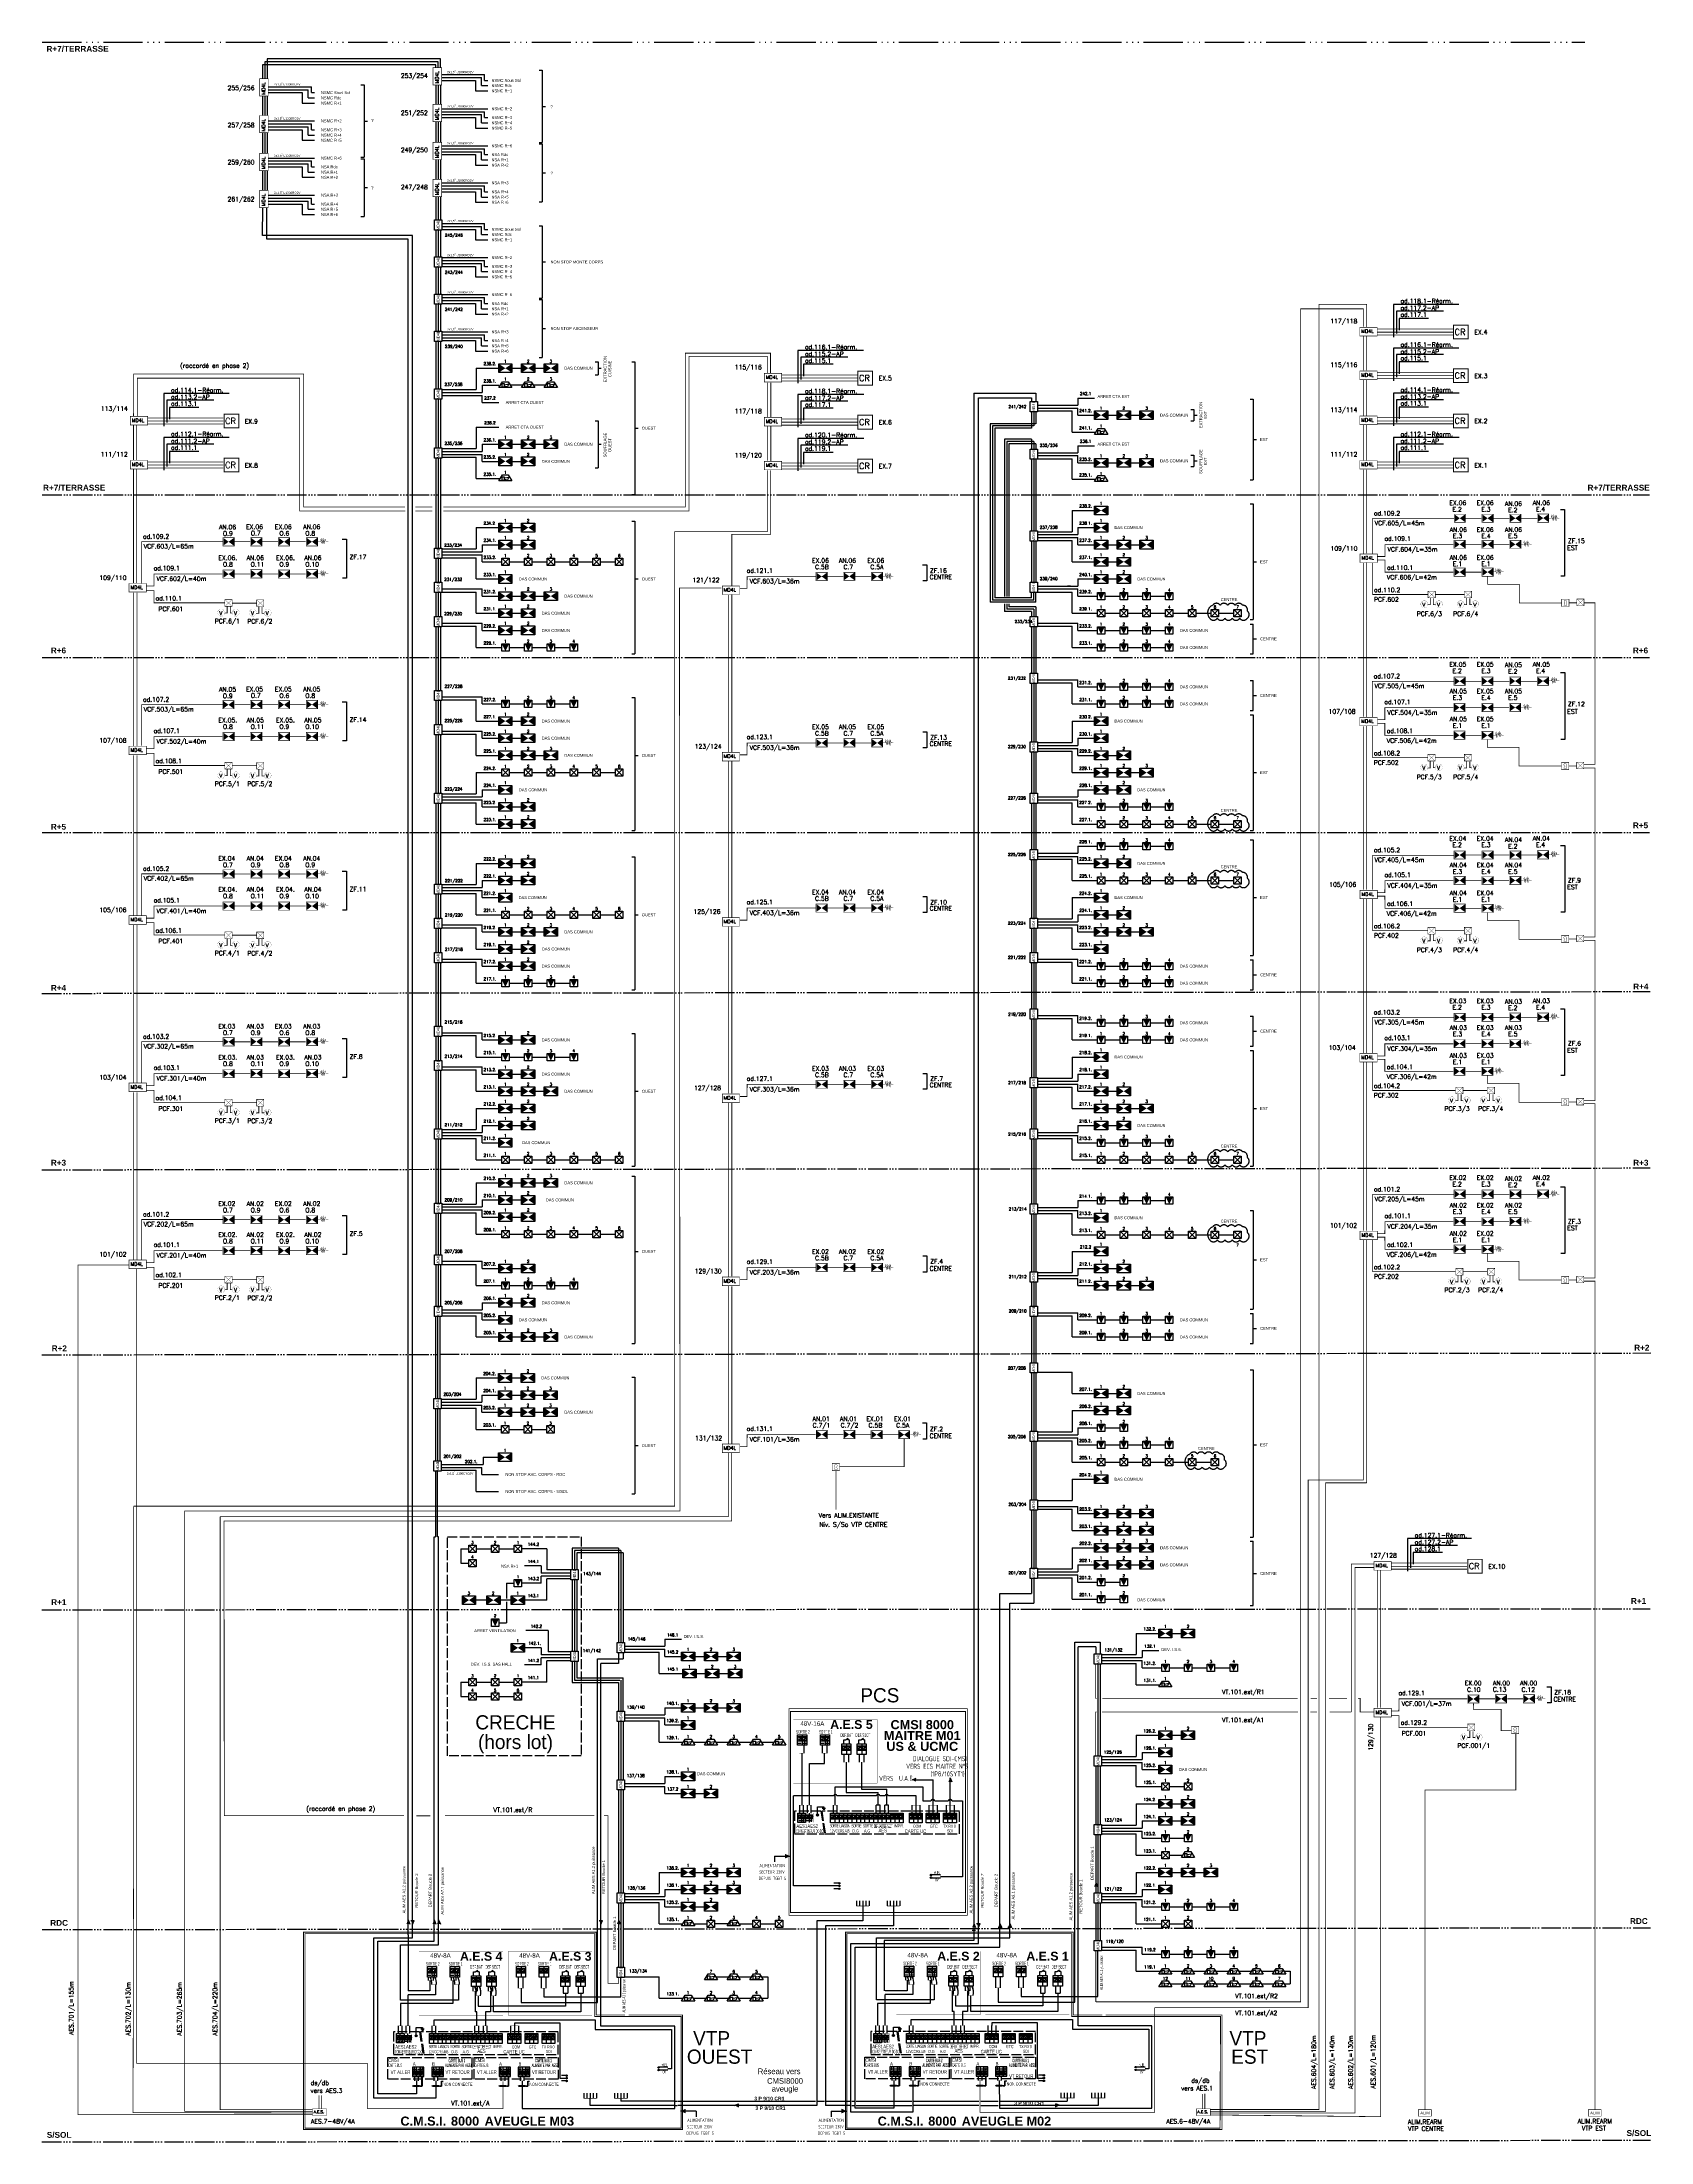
# Model space of a CAD drawing. Header units: millimetres. Extents: x 3366 to 4352, y -3415 to -2128.
import ezdxf
from ezdxf.enums import TextEntityAlignment as Align

# ---------------------------------------------------------------- set-up
doc = ezdxf.new("R2010")
doc.units = ezdxf.units.MM
for name, pattern in [('ACAD_ISO02W100', [15, 12, -3]), ('ACAD_ISO06W100', [37.5, 24, -3, 0.5, -3, 0.5, -3, 0.5, -3]), ('CACHE2', [4.7625, 3.175, -1.5875]), ('CONTINU', [0]), ('SLD', [0])]:
    doc.linetypes.add(name, pattern=pattern)
for name, color, linetype in [('ATEIS MISE EN SECURITE', 7, 'Continuous'), ('CCF', 6, 'Continuous'), ('JCC-ADRESSAGE', 6, 'Continuous'), ('JCC-ALARME GENERALE SELECTIVE', 3, 'Continuous'), ('JCC-CABLE1', 90, 'CABLE1'), ('JCC-CABLE2', 1, 'CABLE2'), ('JCC-CABLE3', 4, 'CABLE3'), ('JCC-CABLE4', 210, 'CABLE4'), ('JCC-CABLE5', 160, 'CABLE5'), ('JCC-CABLE7', 5, 'CABLE7'), ('JCC-ELEMENT DEPORTE_4 L DAS', 1, 'Continuous'), ('JCC-FENETRE', 7, 'Continuous'), ('JCC-SYNOPTIQUE', 7, 'ACAD_ISO06W100')]:
    doc.layers.add(name, color=color, linetype=linetype)
for name, color, linetype, lineweight in [('JCC-DIFFUSEUR SONORE', 3, 'Continuous', 25), ('JCC-MD4L', 1, 'Continuous', 0), ('JCC-PCF', 1, 'Continuous', 25)]:
    doc.layers.add(name, color=color, linetype=linetype, lineweight=lineweight)
doc.styles.add('CABLE', font='isocp.shx')
doc.styles.add('HELVL', font='ROMAND.SHX')
doc.styles.add('JOHNSON', font='')
doc.styles.add('ROMANC', font='romanc')
doc.styles.add('TEXTE', font='romans.shx')
doc.styles.get('JOHNSON').set_extended_font_data('Arial', bold=True)
doc.linetypes.add('CABLE1', pattern='A,3,-0.2,["/",Standard,S=1,R=0,X=0,Y=-0.5],-0.9', length=4.1)
doc.linetypes.add('CABLE2', pattern='A,3,-0.2,["//",Standard,S=1,R=0,X=0,Y=-0.5],-1.9', length=5.1)
doc.linetypes.add('CABLE3', pattern='A,3,-0.3,["*",Standard,S=1,R=0,X=0,Y=-0.5],-1', length=4.3)
doc.linetypes.add('CABLE4', pattern='A,3,-0.3,["**",Standard,S=1,R=0,X=0,Y=-0.5],-2', length=5.3)
doc.linetypes.add('CABLE5', pattern='A,3,-0.3,["~",Standard,S=1.5,R=0,X=0,Y=-0.85],-1.3', length=4.6)
doc.linetypes.add('CABLE7', pattern='A,3,-0.3,["+",Standard,S=1,R=0,X=0,Y=-0.5],-1', length=4.3)

# ---------------------------------------------------------------- blocks, each defined once
blk = doc.blocks.new('MD4L')
at = {"layer": 'JCC-ELEMENT DEPORTE_4 L DAS', "color": 0}
blk.add_lwpolyline([(-3.5, 2.5), (3.5, 2.5), (3.5, -2.5), (-3.5, -2.5)], close=True, dxfattribs=at)
at = {"layer": 'JCC-ADRESSAGE', "style": 'TEXTE'}
blk.add_attdef('ADRESSE', text='', height=3, dxfattribs=at).set_placement((0, 5), align=Align.MIDDLE)
at = {"layer": 'JCC-ELEMENT DEPORTE_4 L DAS', "color": 0, "width": 0.8}
blk.add_text('MD4L', height=2, dxfattribs=at).set_placement((0, 0), align=Align.MIDDLE_CENTER)
blk = doc.blocks.new('alarme générale selective')
at = {"layer": 'JCC-ALARME GENERALE SELECTIVE', "color": 0}
for p, q in [((2.5, -2.5), (-2.5, 2.5)), ((-2.5, -2.5), (2.5, 2.5))]:
    blk.add_line(p, q, dxfattribs=at)
blk.add_lwpolyline([(-2.5, 2.5), (2.5, 2.5), (2.5, -2.5), (-2.5, -2.5)], close=True, dxfattribs=at)
at = {"layer": 'JCC-ADRESSAGE', "style": 'TEXTE'}
blk.add_attdef('ADRESSE', text='', height=3, dxfattribs=at).set_placement((0, 5), align=Align.MIDDLE)
blk = doc.blocks.new('pcf')
for p, q in [((-2.5, -2.5), (-2.5, 2.5)), ((-2.5, 2.5), (2.5, 2.5)), ((2.5, 2.5), (2.5, -2.5)), ((2.5, -2.5), (-2.5, -2.5))]:
    blk.add_line(p, q)
blk.add_lwpolyline([(0, 2.5, 5, 0, 0), (0, -2.5, 0, 0, 0)], format="xyseb")
at = {"flags": 1}
for tag, p in [('SYMB_VISIODEF', (0, 1.2)), ('SURVEILLANCE', (0.5, 9.4)), ('SYMB_GRAPH', (0.3, 7.5)), ('SYMB_VIC', (-0.1, 5.8)), ('ADRESSE', (0, -1.5)), ('MODULE', (-0.3, 2.9)), ('CENTRALE', (0, -11.2)), ('VARIANTE', (0, -9.8)), ('POSITION', (0.2, -7.8)), ('METIER', (-0.1, -4.1)), ('TYPE', (0.3, -12.5))]:
    blk.add_attdef(tag, text='', height=2.5, dxfattribs=at).set_placement(p, align=Align.CENTER)
for tag, p in [('LIBELLE', (0, 4)), ('LIBELLEZONE', (0, -6.5))]:
    blk.add_attdef(tag, text='', height=2.5).set_placement(p, align=Align.CENTER)
blk = doc.blocks.new('ccf')
blk.add_lwpolyline([(-4.5, 3), (4.5, 3), (4.5, -3), (-4.5, -3)], close=True)
for points in [[(-4.5, 3), (0, 0), (-4.5, -3), (0, 0)], [(4.5, 3), (0, 0), (4.5, -3), (0, 0)]]:
    blk.add_solid(points)
at = {"flags": 1}
for tag, p in [('SYMB_VISIODEF', (0, 1.2)), ('SURVEILLANCE', (-0.4, 9.4)), ('SYMB_GRAPH', (-1.1, 8)), ('SYMB_VIC', (-0.3, 5.8)), ('MODULE', (-1.2, 2.9)), ('ADRESSE', (0, -1.5)), ('CENTRALE', (-0.3, -11.6)), ('POSITION', (-0.7, -7.8)), ('VARIANTE', (0, -9.8)), ('METIER', (-0.2, -4.1)), ('TYPE', (-0.9, -9.3))]:
    blk.add_attdef(tag, text='', height=2.5, dxfattribs=at).set_placement(p, align=Align.CENTER)
for tag, p in [('LIBELLE', (0, 4)), ('LIBELLEZONE', (0, -6.5))]:
    blk.add_attdef(tag, text='', height=2.5).set_placement(p, align=Align.CENTER)
blk = doc.blocks.new('avsu')
for p, q in [((-4.5, -2), (-2, 2)), ((-0.5, 0), (2.4, 0.5)), ((2.4, 0.5), (1.4, -1.3)), ((2, 2), (4.5, -2)), ((-0.5, -1), (1.4, -1.3))]:
    blk.add_line(p, q)
blk.add_lwpolyline([(-2.5, -1.5), (-0.5, -1.5), (-0.5, 0.5), (-2.5, 0.5)], close=True)
for points in [[(-2, 2), (2, 2)], [(4.5, -2), (-4.5, -2)]]:
    blk.add_lwpolyline(points)
at = {"flags": 1}
for tag, p in [('SYMB_VISIODEF', (0, 1.3)), ('SURVEILLANCE', (1.2, 7.8)), ('SYMB_GRAPH', (0.7, 6.6)), ('SYMB_VIC', (0, 4)), ('ADRESSE', (0, -1.5)), ('MODULE', (0.4, 1.3)), ('CENTRALE', (-0.3, -10.4)), ('VARIANTE', (0, -8.7)), ('METIER', (-1.7, -3.6)), ('POSITION', (0.9, -9.4)), ('TYPE', (0.7, -11))]:
    blk.add_attdef(tag, text='', height=2.5, dxfattribs=at).set_placement(p, align=Align.CENTER)
for tag, p in [('LIBELLE', (0, 3)), ('LIBELLEZONE', (0, -5.5))]:
    blk.add_attdef(tag, text='', height=2.5).set_placement(p, align=Align.CENTER)
blk = doc.blocks.new('A$C20DD5AA8')
at = {"color": 4, "linetype": 'Continuous', "const_width": 0.364}
blk.add_lwpolyline([(0.2, 5.5), (0.2, 0.2), (10.9, 0.2), (10.9, 5.5)], close=True, dxfattribs=at)
at = {"linetype": 'Continuous', "style": 'ROMANC'}
blk.add_text('MD4L', height=2.18, dxfattribs=at).set_placement((1.1, 2))
blk = doc.blocks.new("VOLETS D'AMENEE D'AIR DESENFUMAGE")
at = {"color": 3, "linetype": 'SLD', "const_width": 0.373}
blk.add_lwpolyline([(0, 5.1), (0, 0), (7, 0), (7, 5.1)], close=True, dxfattribs=at)
at = {"color": 3, "linetype": 'SLD'}
blk.add_solid([(0, 5.1), (0, 0), (7, 0), (7, 5.1)], dxfattribs=at)
blk = doc.blocks.new("VOLETS D'EXTRACTION DE DESENFUMAGE")
at = {"color": 1, "linetype": 'SLD', "const_width": 0.373}
blk.add_lwpolyline([(0, 5.1), (0, 0), (7, 0), (7, 5.1)], close=True, dxfattribs=at)
at = {"color": 1, "linetype": 'SLD'}
blk.add_solid([(0, 5.1), (0, 0), (7, 0), (7, 5.1)], dxfattribs=at)
blk = doc.blocks.new('COFFRET DE RELAYAGE VENTILATEUR')
at = {"color": 4, "linetype": 'Continuous', "const_width": 0.02}
blk.add_lwpolyline([(0, 0.275), (0, 0), (0.292, 0), (0.292, 0.275)], close=True, dxfattribs=at)
at = {"linetype": 'SLD', "style": 'ROMANC'}
blk.add_text('CR', height=0.1211, dxfattribs=at).set_placement((0.021, 0.079))
blk = doc.blocks.new('BOITE DE RACCORDEMENT PCF')
at = {"color": 3, "linetype": 'Continuous', "const_width": 0.02}
blk.add_lwpolyline([(0, 0.275), (0, 0), (0.292, 0), (0.292, 0.275)], close=True, dxfattribs=at)
at = {"color": 3, "linetype": 'Continuous', "const_width": 0.01}
for points in [[(0.292, 0), (0, 0.275)], [(0.292, 0.275), (0, 0)]]:
    blk.add_lwpolyline(points, dxfattribs=at)
blk = doc.blocks.new('VENTOUSE ELECTROMANETIQUE A RUPTURE')
at = {"color": 4, "linetype": 'Continuous', "const_width": 0.00535}
blk.add_lwpolyline([(-0.142, 0, 1), (0.142, 0, 1)], format="xyb", close=True, dxfattribs=at)
at = {"color": 1, "linetype": 'SLD', "style": 'ROMANC'}
blk.add_text('V', height=0.16, dxfattribs=at).set_placement((-0.077, -0.096))
blk = doc.blocks.new('A$C1C121AC5')
at = {"color": 4, "const_width": 0.275}
blk.add_lwpolyline([(0.1, 4.7), (9.6, 4.7), (9.6, 0.1), (0.1, 0.1)], close=True, dxfattribs=at)
at = {"color": 1, "linetype": 'Continuous', "style": 'ROMANC'}
blk.add_text('A.E.S.', height=1.92, dxfattribs=at).set_placement((0.9, 1.7))
blk = doc.blocks.new('ELEMENT TERMINAL DAS')
at = {"linetype": 'SLD', "const_width": 0.015}
blk.add_lwpolyline([(0, 0), (0.14, 0), (0.14, 0.13), (0.19, -0.09), (0.2, 0.14), (0.25, -0.09), (0.26, 0.14), (0.32, -0.09), (0.32, 0.14), (0.37, -0.09), (0.38, 0.13), (0.43, 0), (0.54, 0)], dxfattribs=at)
blk = doc.blocks.new('BOITIER RÉARMEMENT MOTEUR DE DESENFUMAGE')
at = {"linetype": 'Continuous', "const_width": 0.31}
blk.add_lwpolyline([(0, 4.5), (0, 0), (4.5, 0), (4.5, 4.5)], close=True, dxfattribs=at)
at = {"color": 1, "linetype": 'Continuous', "const_width": 0.2}
blk.add_lwpolyline([(2.7, 2.3, 3.408312), (1.8, 2.3), (1.4, 0.9), (3.2, 0.9), (2.7, 2.3)], format="xyb", dxfattribs=at)
blk = doc.blocks.new('ALIM')
at = {"color": 4, "linetype": 'Continuous', "const_width": 0.291}
blk.add_lwpolyline([(0, 3.3), (0, 0), (6.6, 0), (6.6, 3.3)], close=True, dxfattribs=at)
at = {"color": 1, "linetype": 'Continuous', "insert": (0, 2.4), "char_height": 1.5, "attachment_point": 1}
blk.add_mtext_dynamic_manual_height_columns('\\pi0.9577;{\\fArial|b0|i0|c0|p34;ALIM}', width=6.648, gutter_width=0.1, heights=[0], dxfattribs=at)

msp = doc.modelspace()

# ---------------------------------------------------------------- hatches: boundary and pattern name
for color, points in [(30, [(3922.3, -3191.9), (3921.2, -3194.4), (3923.4, -3194.4)]), (30, [(3899, -3193.2), (3901.4, -3194.3), (3901.4, -3192.1)]), (65, [(3790, -3392.7), (3792.5, -3391.7), (3792.5, -3393.8)]), (65, [(3989.5, -3392.7), (3987, -3391.7), (3987, -3393.8)])]:
    msp.add_hatch(color=color).paths.add_polyline_path(points)
h = msp.add_hatch(color=30)
edge = h.paths.add_edge_path()
edge.add_arc((3854.3, -3256.5), 0.463, 0, 360)
h = msp.add_hatch(color=30)
edge = h.paths.add_edge_path()
edge.add_arc((3910.6, -3251.5), 0.463, 0, 360)
h = msp.add_hatch(color=30)
edge = h.paths.add_edge_path()
edge.add_arc((3910.6, -3253.1), 0.463, 0, 360)
h = msp.add_hatch(color=30)
edge = h.paths.add_edge_path()
edge.add_arc((3854.3, -3258.1), 0.463, 0, 360)
h = msp.add_hatch(color=30)
edge = h.paths.add_edge_path()
edge.add_arc((3854.3, -3259.9), 0.463, 0, 360)
h = msp.add_hatch(color=30)
edge = h.paths.add_edge_path()
edge.add_arc((3743.6, -3369.4), 0.463, 0, 360)
h = msp.add_hatch(color=30)
edge = h.paths.add_edge_path()
edge.add_arc((3743.6, -3371), 0.463, 0, 360)
h = msp.add_hatch(color=30)
edge = h.paths.add_edge_path()
edge.add_arc((4036, -3369.2), 0.463, 0, 360)
h = msp.add_hatch(color=30)
edge = h.paths.add_edge_path()
edge.add_arc((4036, -3370.9), 0.463, 0, 360)
h = msp.add_hatch(color=30)
edge = h.paths.add_edge_path()
edge.add_arc((3687.2, -3374.4), 0.463, 0, 360)
h = msp.add_hatch(color=30)
edge = h.paths.add_edge_path()
edge.add_arc((3687.2, -3376), 0.463, 0, 360)
h = msp.add_hatch(color=30)
edge = h.paths.add_edge_path()
edge.add_arc((3687.2, -3377.7), 0.463, 0, 360)
h = msp.add_hatch(color=30)
edge = h.paths.add_edge_path()
edge.add_arc((3979.7, -3374.2), 0.463, 0, 360)
h = msp.add_hatch(color=30)
edge = h.paths.add_edge_path()
edge.add_arc((3979.7, -3375.9), 0.463, 0, 360)
h = msp.add_hatch(color=30)
edge = h.paths.add_edge_path()
edge.add_arc((3979.7, -3377.6), 0.463, 0, 360)
at = {"layer": 'JCC-CABLE1'}
for points in [[(3590.1, -3279), (3589, -3281.5), (3591.1, -3281.5)], [(3936.8, -3281.1), (3935.7, -3283.6), (3937.9, -3283.6)]]:
    msp.add_hatch(color=256, dxfattribs=at).paths.add_polyline_path(points)
at = {"layer": 'JCC-CABLE1', "linetype": 'ByBlock'}
for points in [[(3608.8, -3279), (3607.8, -3281.5), (3609.9, -3281.5)], [(3958.8, -3281.1), (3957.7, -3283.6), (3959.8, -3283.6)]]:
    msp.add_hatch(color=1, dxfattribs=at).paths.add_polyline_path(points)
at = {"layer": 'JCC-CABLE3', "linetype": 'ByBlock'}
for points in [[(4011.5, -3256.1), (4010.5, -3258.6), (4012.6, -3258.6)], [(3592.8, -3281.9), (3593.9, -3279.4), (3591.8, -3279.4)], [(3606, -3279), (3605, -3281.5), (3607.1, -3281.5)], [(3708.3, -3281.9), (3709.3, -3279.4), (3707.2, -3279.4)], [(3719.1, -3279), (3718, -3281.5), (3720.1, -3281.5)], [(3939.6, -3283.6), (3940.7, -3281.1), (3938.5, -3281.1)], [(3952.8, -3281.1), (3951.7, -3283.6), (3953.9, -3283.6)]]:
    msp.add_hatch(color=256, dxfattribs=at).paths.add_polyline_path(points)
at = {"layer": 'JCC-CABLE7', "linetype": 'ByBlock'}
for points in [[(3824.4, -3239.9), (3821, -3238.5), (3821, -3241.4)], [(3757, -3396.2), (3760.3, -3394.7), (3760.3, -3397.6)], [(3859, -3396.2), (3855.7, -3394.7), (3855.7, -3397.6)]]:
    msp.add_hatch(color=256, dxfattribs=at).paths.add_polyline_path(points)

# ---------------------------------------------------------------- linework, layer by layer
for p, q in [((3610.7, -2147.9), (3637, -2147.9)), ((3637, -2151.5), (3637, -2147.9)), ((3504.6, -2155.4), (3530.8, -2155.4)), ((3504.6, -2157.2), (3528.9, -2157.2)), ((3504.6, -2159), (3525.1, -2159)), ((3525.1, -2159), (3525.1, -2165.4)), ((3528.9, -2162.2), (3528.9, -2157.2)), ((3528.9, -2162.2), (3532.8, -2162.2)), ((3530.8, -2159), (3530.8, -2155.4)), ((3530.8, -2159), (3532.8, -2159)), ((3610.7, -2149.7), (3635.1, -2149.7)), ((3610.7, -2151.5), (3631.3, -2151.5)), ((3631.3, -2151.5), (3631.3, -2157.9)), ((3631.3, -2157.9), (3638.9, -2157.9)), ((3635.1, -2154.7), (3635.1, -2149.7)), ((3635.1, -2154.7), (3638.9, -2154.7)), ((3637, -2151.5), (3638.9, -2151.5)), ((3525.1, -2165.4), (3532.8, -2165.4)), ((3610.7, -2168.9), (3638.9, -2168.9)), ((3610.7, -2170.7), (3637, -2170.7)), ((3610.7, -2172.5), (3635.1, -2172.5)), ((3610.7, -2174.3), (3631.3, -2174.3)), ((3631.3, -2174.3), (3631.3, -2180.7)), ((3635.1, -2177.5), (3635.1, -2172.5)), ((3637, -2174.3), (3637, -2170.7)), ((3637, -2174.3), (3638.9, -2174.3)), ((3504.6, -2176.3), (3532.8, -2176.3)), ((3504.6, -2178.1), (3530.8, -2178.1)), ((3504.6, -2180), (3528.9, -2180)), ((3504.6, -2181.8), (3525.1, -2181.8)), ((3525.1, -2181.8), (3525.1, -2188.2)), ((3528.9, -2185), (3528.9, -2180)), ((3528.9, -2185), (3532.8, -2185)), ((3530.8, -2181.8), (3530.8, -2178.1)), ((3530.8, -2181.8), (3532.8, -2181.8)), ((3631.3, -2180.7), (3638.9, -2180.7)), ((3635.1, -2177.5), (3638.9, -2177.5)), ((3504.6, -2199.1), (3532.8, -2199.1)), ((3504.6, -2200.9), (3530.8, -2200.9)), ((3525.1, -2188.2), (3532.8, -2188.2)), ((3530.8, -2204.5), (3530.8, -2200.9)), ((3610.7, -2191.6), (3638.9, -2191.6)), ((3610.7, -2193.4), (3637, -2193.4)), ((3610.7, -2195.2), (3635.1, -2195.2)), ((3610.7, -2197), (3631.3, -2197)), ((3631.3, -2197), (3631.3, -2203.4)), ((3635.1, -2200.2), (3635.1, -2195.2)), ((3635.1, -2200.2), (3638.9, -2200.2)), ((3637, -2197), (3637, -2193.4)), ((3637, -2197), (3638.9, -2197)), ((3504.6, -2202.7), (3528.9, -2202.7)), ((3504.6, -2204.5), (3525.1, -2204.5)), ((3525.1, -2204.5), (3525.1, -2210.9)), ((3525.1, -2210.9), (3532.8, -2210.9)), ((3528.9, -2207.7), (3528.9, -2202.7)), ((3528.9, -2207.7), (3532.8, -2207.7)), ((3530.8, -2204.5), (3532.8, -2204.5)), ((3631.3, -2203.4), (3638.9, -2203.4)), ((3504.6, -2221.8), (3532.8, -2221.8)), ((3504.6, -2223.6), (3530.8, -2223.6)), ((3504.6, -2225.5), (3528.9, -2225.5)), ((3528.9, -2230.5), (3528.9, -2225.5)), ((3530.8, -2227.3), (3530.8, -2223.6)), ((3610.7, -2214.3), (3638.9, -2214.3)), ((3610.7, -2216.2), (3637, -2216.2)), ((3610.7, -2218), (3635.1, -2218)), ((3610.7, -2219.8), (3631.3, -2219.8)), ((3631.3, -2219.8), (3631.3, -2226.2)), ((3631.3, -2226.2), (3638.9, -2226.2)), ((3635.1, -2223), (3635.1, -2218)), ((3635.1, -2223), (3638.9, -2223)), ((3637, -2219.8), (3637, -2216.2)), ((3637, -2219.8), (3638.9, -2219.8)), ((3504.6, -2227.3), (3525.1, -2227.3)), ((3525.1, -2227.3), (3525.1, -2233.7)), ((3525.1, -2233.7), (3532.8, -2233.7)), ((3528.9, -2230.5), (3532.8, -2230.5)), ((3530.8, -2227.3), (3532.8, -2227.3)), ((3610.7, -2239.2), (3637, -2239.2)), ((3637, -2242.8), (3637, -2239.2)), ((3610.7, -2241), (3635.1, -2241)), ((3610.7, -2242.8), (3631.3, -2242.8)), ((3631.3, -2242.8), (3631.3, -2249.2)), ((3631.3, -2249.2), (3638.9, -2249.2)), ((3635.1, -2246), (3635.1, -2241)), ((3635.1, -2246), (3638.9, -2246)), ((3637, -2242.8), (3638.9, -2242.8)), ((3610.7, -2260.1), (3638.9, -2260.1)), ((3610.7, -2261.9), (3637, -2261.9)), ((3610.7, -2263.7), (3635.1, -2263.7)), ((3635.1, -2268.7), (3635.1, -2263.7)), ((3637, -2265.5), (3637, -2261.9)), ((3610.7, -2265.5), (3631.3, -2265.5)), ((3631.3, -2265.5), (3631.3, -2271.9)), ((3631.3, -2271.9), (3638.9, -2271.9)), ((3635.1, -2268.7), (3638.9, -2268.7)), ((3637, -2265.5), (3638.9, -2265.5)), ((3610.7, -2282.8), (3638.9, -2282.8)), ((3610.7, -2284.6), (3637, -2284.6)), ((3610.7, -2286.5), (3635.1, -2286.5)), ((3610.7, -2288.3), (3631.3, -2288.3)), ((3631.3, -2288.3), (3631.3, -2294.7)), ((3635.1, -2291.5), (3635.1, -2286.5)), ((3637, -2288.3), (3637, -2284.6)), ((3637, -2288.3), (3638.9, -2288.3)), ((3631.3, -2294.7), (3638.9, -2294.7)), ((3635.1, -2291.5), (3638.9, -2291.5)), ((3610.7, -2305.6), (3638.9, -2305.6)), ((3610.7, -2307.4), (3637, -2307.4)), ((3610.7, -2309.2), (3635.1, -2309.2)), ((3610.7, -2311), (3631.3, -2311)), ((3631.3, -2311), (3631.3, -2317.4)), ((3635.1, -2314.2), (3635.1, -2309.2)), ((3635.1, -2314.2), (3638.9, -2314.2)), ((3637, -2311), (3637, -2307.4)), ((3637, -2311), (3638.9, -2311)), ((3631.3, -2317.4), (3638.9, -2317.4)), ((3610.7, -2344.6), (3635.4, -2344.6)), ((3635.4, -2348.9), (3635.4, -2344.6)), ((3635.4, -2348.9), (3645.7, -2348.9)), ((3975.8, -2350.5), (4000.5, -2350.5)), ((4000.5, -2346.2), (4010.7, -2346.2)), ((4000.5, -2346.2), (4000.5, -2350.5)), ((3631.9, -2364), (3631.9, -2377.1)), ((3631.9, -2364), (3645.7, -2364)), ((3610.7, -2377.1), (3631.9, -2377.1)), ((3975.8, -2379.7), (4000.5, -2379.7)), ((4000.5, -2375.4), (4010.7, -2375.4)), ((4000.5, -2375.4), (4000.5, -2379.7)), ((3610.5, -3001.6), (3635.2, -3001.6)), ((3610.5, -3003.4), (3631.7, -3003.4)), ((3631.7, -3016.4), (3631.7, -3003.4)), ((3635.2, -3005.9), (3635.2, -3001.6)), ((3635.2, -3005.9), (3645.5, -3005.9)), ((3631.7, -3016.4), (3645.5, -3016.4)), ((3650.4, -3072.5), (3655.1, -3072.5)), ((3650.4, -3072.5), (3650.4, -3082)), ((3671.7, -3072.5), (3659.6, -3072.5)), ((3671.7, -3072.5), (3671.7, -3068.2)), ((3689.8, -3068.2), (3671.7, -3068.2)), ((3638.3, -3083), (3631.5, -3083)), ((3653.3, -3083), (3646.4, -3083)), ((3650.4, -3084), (3650.4, -3096.8)), ((3645.7, -3096.8), (3650.4, -3096.8)), ((3676, -3101.7), (3662.3, -3101.7)), ((3676, -3101.7), (3676, -3114.7)), ((3689.8, -3114.7), (3676, -3114.7)), ((3722.7, -3111.3), (3747.4, -3111.3)), ((3747.4, -3107), (3757.7, -3107)), ((3747.4, -3107), (3747.4, -3111.3)), ((4039.9, -3113.9), (4050.1, -3113.9)), ((4039.9, -3113.9), (4039.9, -3118.2)), ((3671.7, -3122.7), (3661.4, -3122.7)), ((3671.7, -3122.7), (3671.7, -3118.3)), ((3689.8, -3118.3), (3671.7, -3118.3)), ((4015.2, -3118.2), (4039.9, -3118.2))]:
    msp.add_line(p, q)
at = {"color": 0}
for p, q in [((4234, -2288.9), (4194, -2288.9)), ((4194, -2288.9), (4194, -2308.8)), ((4224.7, -2292.9), (4195.8, -2292.9)), ((4195.8, -2292.9), (4195.8, -2306.7)), ((4215.5, -2297.4), (4197.5, -2297.4)), ((4197.5, -2297.4), (4197.5, -2304.5)), ((4234, -2315.6), (4194, -2315.6)), ((4194, -2315.6), (4194, -2335.6)), ((3869.1, -2317), (3829, -2317)), ((3829, -2317), (3829, -2337)), ((3859.6, -2321.1), (3830.8, -2321.1)), ((3830.8, -2321.1), (3830.8, -2334.8)), ((3850.5, -2325.5), (3832.5, -2325.5)), ((3832.5, -2325.5), (3832.5, -2332.7)), ((4224.7, -2319.6), (4195.8, -2319.6)), ((4195.8, -2319.6), (4195.8, -2333.4)), ((4215.5, -2324.1), (4197.5, -2324.1)), ((4197.5, -2324.1), (4197.5, -2331.3)), ((3480.4, -2343.4), (3440.4, -2343.4)), ((3440.4, -2343.4), (3440.4, -2363.4)), ((3471.1, -2347.4), (3442.3, -2347.4)), ((3442.3, -2347.4), (3442.3, -2361.2)), ((3461.9, -2351.9), (3443.9, -2351.9)), ((3443.9, -2351.9), (3443.9, -2359.1)), ((3869.3, -2344), (3829, -2344)), ((3829, -2344), (3829, -2364)), ((3859.6, -2348.1), (3830.8, -2348.1)), ((3830.8, -2348.1), (3830.8, -2361.9)), ((3850.5, -2352.5), (3832.5, -2352.5)), ((3832.5, -2352.5), (3832.5, -2359.7)), ((4234.2, -2343.2), (4194, -2343.2)), ((4194, -2343.2), (4194, -2363.2)), ((4224.7, -2347.3), (4195.8, -2347.3)), ((4195.8, -2347.3), (4195.8, -2361.1)), ((4215.5, -2351.8), (4197.5, -2351.8)), ((4197.5, -2351.8), (4197.5, -2358.9)), ((3480.4, -2370.4), (3440.4, -2370.4)), ((3440.4, -2370.4), (3440.4, -2390.4)), ((3471.1, -2374.4), (3442.3, -2374.4)), ((3442.3, -2374.4), (3442.3, -2388.2)), ((3461.9, -2378.9), (3443.9, -2378.9)), ((3443.9, -2378.9), (3443.9, -2386.1)), ((3869.3, -2371), (3829, -2371)), ((3829, -2371), (3829, -2390.9)), ((3859.6, -2375), (3830.8, -2375)), ((3830.8, -2375), (3830.8, -2388.8)), ((3850.5, -2379.5), (3832.5, -2379.5)), ((3832.5, -2379.5), (3832.5, -2386.7)), ((4234.3, -2370.4), (4194, -2370.4)), ((4194, -2370.4), (4194, -2390.4)), ((4224.7, -2374.5), (4195.8, -2374.5)), ((4195.8, -2374.5), (4195.8, -2388.2)), ((4215.5, -2378.9), (4197.5, -2378.9)), ((4197.5, -2378.9), (4197.5, -2386.1)), ((4296.3, -2414.5), (4298.9, -2414.5)), ((4298.9, -2414.5), (4298.9, -2455.4)), ((3549.7, -2432.6), (3552.3, -2432.6)), ((3552.3, -2432.6), (3552.3, -2456.5)), ((3552.3, -2456.5), (3549.8, -2456.5)), ((3905.3, -2448.5), (3908, -2448.5)), ((3908, -2458.3), (3905.5, -2458.3)), ((3908, -2448.5), (3908, -2458.3)), ((4298.9, -2455.4), (4296.5, -2455.4)), ((4296.4, -2514.5), (4299, -2514.5)), ((4299, -2514.5), (4299, -2555.4)), ((3549.7, -2532.3), (3552.3, -2532.3)), ((3552.3, -2532.3), (3552.3, -2556.2)), ((3552.3, -2556.2), (3549.8, -2556.2)), ((3905.5, -2550.7), (3908.1, -2550.7)), ((3908.1, -2560.6), (3905.6, -2560.6)), ((3908.1, -2550.7), (3908.1, -2560.6)), ((4299, -2555.4), (4296.5, -2555.4)), ((4296.4, -2620.5), (4299, -2620.5)), ((4299, -2620.5), (4299, -2661.4)), ((3549.7, -2636.1), (3552.3, -2636.1)), ((3552.3, -2636.1), (3552.3, -2660.1)), ((3552.3, -2660.1), (3549.8, -2660.1)), ((3905.5, -2651.7), (3908.1, -2651.7)), ((3908.1, -2661.6), (3905.6, -2661.6)), ((3908.1, -2651.7), (3908.1, -2661.6)), ((4299, -2661.4), (4296.5, -2661.4)), ((4296.3, -2720.5), (4298.9, -2720.5)), ((4298.9, -2720.5), (4298.9, -2761.4)), ((3549.7, -2738.8), (3552.3, -2738.8)), ((3552.3, -2738.8), (3552.3, -2762.7)), ((3552.3, -2762.7), (3549.8, -2762.7)), ((3905.5, -2760.1), (3908.1, -2760.1)), ((3908.1, -2760.1), (3908.1, -2769.9)), ((4298.9, -2761.4), (4296.5, -2761.4)), ((3908.1, -2769.9), (3905.6, -2769.9)), ((4296.4, -2829.7), (4299, -2829.7)), ((4299, -2829.7), (4299, -2870.5)), ((3549.7, -2847.3), (3552.3, -2847.3)), ((3552.3, -2847.3), (3552.3, -2871.2)), ((3552.3, -2871.2), (3549.8, -2871.2)), ((3905.5, -2872), (3908.1, -2872)), ((3908.1, -2881.9), (3905.6, -2881.9)), ((3908.1, -2872), (3908.1, -2881.9)), ((4299, -2870.5), (4296.5, -2870.5)), ((3905.3, -2974.4), (3907.9, -2974.4)), ((3907.9, -2984.3), (3905.5, -2984.3)), ((3907.9, -2974.4), (3907.9, -2984.3)), ((4241.9, -3045.3), (4202.7, -3045.3)), ((4202.7, -3045.3), (4202.7, -3065.3)), ((4233.3, -3049.4), (4204.5, -3049.4)), ((4204.5, -3049.4), (4204.5, -3063.1)), ((4224.1, -3053.8), (4206.1, -3053.8)), ((4206.1, -3053.8), (4206.1, -3061)), ((4287.9, -3136.1), (4290.6, -3136.1)), ((4290.6, -3136.1), (4290.6, -3146)), ((4290.6, -3146), (4288.1, -3146))]:
    msp.add_line(p, q, dxfattribs=at)
at = {"color": 8}
for p, q in [((3831.6, -3165.5), (3831.6, -3171.9)), ((3845.6, -3165.5), (3845.6, -3171.9)), ((3828.7, -3166.5), (3834.4, -3166.5)), ((3834.4, -3169.4), (3828.7, -3169.4)), ((3829.1, -3170.7), (3831, -3170.7)), ((3830.8, -3167.1), (3829.5, -3168.8)), ((3832.1, -3170.7), (3834, -3170.7)), ((3833.7, -3167.1), (3832.4, -3168.8)), ((3833, -3169.6), (3833, -3171.8)), ((3842.8, -3166.5), (3848.4, -3166.5)), ((3848.4, -3169.4), (3842.8, -3169.4)), ((3843.1, -3170.7), (3845, -3170.7)), ((3844.8, -3167.1), (3843.5, -3168.8)), ((3846.1, -3170.7), (3848, -3170.7)), ((3847.7, -3167.1), (3846.4, -3168.8)), ((3847, -3169.6), (3847, -3171.8)), ((3855.9, -3172.2), (3861.5, -3172.2)), ((3861.5, -3175.1), (3855.9, -3175.1)), ((3858, -3172.8), (3856.7, -3174.5)), ((3858.7, -3171.1), (3858.7, -3177.6)), ((3860.9, -3172.8), (3859.6, -3174.5)), ((3865.3, -3172.2), (3870.9, -3172.2)), ((3870.9, -3175.1), (3865.3, -3175.1)), ((3867.3, -3172.8), (3866, -3174.5)), ((3868.1, -3171.1), (3868.1, -3177.6)), ((3870.2, -3172.8), (3868.9, -3174.5)), ((3828.9, -3214.6), (3838.3, -3214.6)), ((3828.9, -3216.9), (3838.3, -3216.9)), ((3830.7, -3215), (3829.6, -3216.4)), ((3831.3, -3219.2), (3831.3, -3213.5)), ((3833, -3215), (3832, -3216.4)), ((3832.5, -3217.5), (3832.5, -3218.8)), ((3835.4, -3215), (3834.3, -3216.4)), ((3836, -3219.2), (3836, -3213.5)), ((3837.7, -3215), (3836.7, -3216.4)), ((3837.2, -3217.5), (3837.2, -3218.8)), ((3841, -3215.4), (3841, -3209.7)), ((3841, -3209.7), (3844.9, -3209.7)), ((3843.9, -3210.4), (3845.9, -3210.4)), ((3844.2, -3210.8), (3845.7, -3210.8)), ((3844.4, -3211.2), (3845.4, -3211.2)), ((3844.9, -3209.7), (3844.9, -3210.4)), ((3849, -3213.5), (3893.6, -3213.5)), ((3893.6, -3217.2), (3849, -3217.2)), ((3850.9, -3215), (3849.7, -3216.6)), ((3851.6, -3213.5), (3851.6, -3219.5)), ((3853.6, -3215), (3852.4, -3216.6)), ((3856.2, -3215), (3855, -3216.6)), ((3856.9, -3213.5), (3856.9, -3219.5)), ((3858.9, -3215), (3857.7, -3216.6)), ((3861.4, -3215), (3860.2, -3216.6)), ((3864, -3215), (3862.8, -3216.6)), ((3864.8, -3213.5), (3864.8, -3219.5)), ((3866.7, -3215), (3865.5, -3216.6)), ((3869.3, -3215), (3868.1, -3216.6)), ((3870, -3214.5), (3885.7, -3214.5)), ((3871.9, -3215), (3870.7, -3216.6)), ((3872.6, -3213.5), (3872.6, -3219.5)), ((3874.6, -3215), (3873.4, -3216.6)), ((3877.2, -3215), (3875.9, -3216.6)), ((3877.9, -3213.5), (3877.9, -3219.5)), ((3879.9, -3215), (3878.6, -3216.6)), ((3882.4, -3215), (3881.2, -3216.6)), ((3883.1, -3213.5), (3883.1, -3219.5)), ((3885.1, -3215), (3883.9, -3216.6)), ((3887.7, -3215), (3886.4, -3216.6)), ((3890.3, -3215), (3889.1, -3216.6)), ((3891, -3213.5), (3891, -3219.5)), ((3893, -3215), (3891.8, -3216.6)), ((3905.2, -3217.2), (3897.3, -3217.2)), ((3899.2, -3215), (3898, -3216.6)), ((3901.8, -3215), (3900.6, -3216.6)), ((3902.5, -3213.5), (3902.5, -3219.5)), ((3904.5, -3215), (3903.3, -3216.6)), ((3915.6, -3217.2), (3907.7, -3217.2)), ((3909.7, -3215), (3908.4, -3216.6)), ((3912.3, -3215), (3911.1, -3216.6)), ((3913, -3213.5), (3913, -3219.5)), ((3915, -3215), (3913.8, -3216.6)), ((3926.1, -3217.2), (3918.2, -3217.2)), ((3920.1, -3215), (3918.9, -3216.6)), ((3922.7, -3215), (3921.5, -3216.6)), ((3923.5, -3213.5), (3923.5, -3219.5)), ((3925.4, -3215), (3924.2, -3216.6)), ((3829.6, -3218.1), (3830.7, -3218.1)), ((3831.9, -3218.1), (3833.1, -3218.1)), ((3834.3, -3218.1), (3835.4, -3218.1)), ((3836.6, -3218.1), (3837.8, -3218.1)), ((3604.7, -3307.6), (3604.7, -3314)), ((3618.7, -3307.6), (3618.7, -3314)), ((3659.3, -3307.6), (3659.3, -3314)), ((3673.3, -3307.6), (3673.3, -3314)), ((3897.1, -3307.4), (3897.1, -3313.9)), ((3911.2, -3307.4), (3911.2, -3313.9)), ((3951.8, -3307.4), (3951.8, -3313.9)), ((3965.8, -3307.4), (3965.8, -3313.9)), ((3601.9, -3308.7), (3607.5, -3308.7)), ((3607.5, -3311.6), (3601.9, -3311.6)), ((3602.2, -3312.8), (3604.1, -3312.8)), ((3603.9, -3309.3), (3602.6, -3311)), ((3605.2, -3312.8), (3607.1, -3312.8)), ((3606.8, -3309.3), (3605.5, -3311)), ((3606.1, -3311.7), (3606.1, -3313.9)), ((3615.9, -3308.7), (3621.5, -3308.7)), ((3621.5, -3311.6), (3615.9, -3311.6)), ((3616.2, -3312.8), (3618.1, -3312.8)), ((3617.9, -3309.3), (3616.6, -3311)), ((3619.2, -3312.8), (3621.1, -3312.8)), ((3620.8, -3309.3), (3619.5, -3311)), ((3620.1, -3311.7), (3620.1, -3313.9)), ((3629, -3314.3), (3634.6, -3314.3)), ((3634.6, -3317.2), (3629, -3317.2)), ((3631.1, -3314.9), (3629.8, -3316.7)), ((3631.8, -3313.3), (3631.8, -3319.7)), ((3634, -3314.9), (3632.7, -3316.7)), ((3638.4, -3314.3), (3644, -3314.3)), ((3644, -3317.2), (3638.4, -3317.2)), ((3640.4, -3314.9), (3639.1, -3316.7)), ((3641.2, -3313.3), (3641.2, -3319.7)), ((3643.3, -3314.9), (3642, -3316.7)), ((3656.5, -3308.7), (3662.1, -3308.7)), ((3662.1, -3311.6), (3656.5, -3311.6)), ((3658.5, -3309.3), (3657.2, -3311)), ((3661.4, -3309.3), (3660.1, -3311)), ((3670.5, -3308.7), (3676.1, -3308.7)), ((3676.1, -3311.6), (3670.5, -3311.6)), ((3672.5, -3309.3), (3671.2, -3311)), ((3675.4, -3309.3), (3674.1, -3311)), ((3683.6, -3314.3), (3689.3, -3314.3)), ((3689.3, -3317.2), (3683.6, -3317.2)), ((3685.7, -3314.9), (3684.4, -3316.7)), ((3686.4, -3313.3), (3686.4, -3319.7)), ((3688.6, -3314.9), (3687.3, -3316.7)), ((3693, -3314.3), (3698.6, -3314.3)), ((3698.6, -3317.2), (3693, -3317.2)), ((3695, -3314.9), (3693.7, -3316.7)), ((3695.8, -3313.3), (3695.8, -3319.7)), ((3697.9, -3314.9), (3696.6, -3316.7)), ((3894.3, -3308.5), (3900, -3308.5)), ((3900, -3311.4), (3894.3, -3311.4)), ((3894.7, -3312.7), (3896.6, -3312.7)), ((3896.4, -3309.1), (3895.1, -3310.8)), ((3897.7, -3312.7), (3899.6, -3312.7)), ((3899.3, -3309.1), (3898, -3310.8)), ((3898.6, -3311.6), (3898.6, -3313.8)), ((3908.4, -3308.5), (3914, -3308.5)), ((3914, -3311.4), (3908.4, -3311.4)), ((3908.7, -3312.7), (3910.6, -3312.7)), ((3910.4, -3309.1), (3909.1, -3310.8)), ((3911.7, -3312.7), (3913.6, -3312.7)), ((3913.3, -3309.1), (3912, -3310.8)), ((3912.6, -3311.6), (3912.6, -3313.8)), ((3921.5, -3314.2), (3927.1, -3314.2)), ((3927.1, -3317.1), (3921.5, -3317.1)), ((3923.6, -3314.8), (3922.3, -3316.5)), ((3924.3, -3313.1), (3924.3, -3319.6)), ((3926.5, -3314.8), (3925.1, -3316.5)), ((3930.9, -3314.2), (3936.5, -3314.2)), ((3936.5, -3317.1), (3930.9, -3317.1)), ((3932.9, -3314.8), (3931.6, -3316.5)), ((3933.7, -3313.1), (3933.7, -3319.6)), ((3935.8, -3314.8), (3934.5, -3316.5)), ((3948.9, -3308.5), (3954.6, -3308.5)), ((3954.6, -3311.4), (3948.9, -3311.4)), ((3951, -3309.1), (3949.7, -3310.8)), ((3953.9, -3309.1), (3952.6, -3310.8)), ((3963, -3308.5), (3968.6, -3308.5)), ((3968.6, -3311.4), (3963, -3311.4)), ((3965, -3309.1), (3963.7, -3310.8)), ((3967.9, -3309.1), (3966.6, -3310.8)), ((3976.1, -3314.2), (3981.7, -3314.2)), ((3981.7, -3317.1), (3976.1, -3317.1)), ((3978.2, -3314.8), (3976.9, -3316.5)), ((3978.9, -3313.1), (3978.9, -3319.6)), ((3981.1, -3314.8), (3979.8, -3316.5)), ((3985.5, -3314.2), (3991.1, -3314.2)), ((3991.1, -3317.1), (3985.5, -3317.1)), ((3987.5, -3314.8), (3986.2, -3316.5)), ((3988.3, -3313.1), (3988.3, -3319.6)), ((3990.4, -3314.8), (3989.1, -3316.5)), ((3595, -3350.6), (3595, -3344.9)), ((3595, -3344.9), (3599, -3344.9)), ((3597.9, -3345.7), (3600, -3345.7)), ((3598.2, -3346.1), (3599.7, -3346.1)), ((3598.5, -3346.5), (3599.5, -3346.5)), ((3599, -3344.9), (3599, -3345.7)), ((3887.5, -3350.5), (3887.5, -3344.8)), ((3887.5, -3344.8), (3891.4, -3344.8)), ((3890.4, -3345.5), (3892.5, -3345.5)), ((3890.7, -3345.9), (3892.2, -3345.9)), ((3890.9, -3346.3), (3892, -3346.3)), ((3891.4, -3344.8), (3891.4, -3345.5)), ((3583, -3352.2), (3592.4, -3352.2)), ((3584.7, -3350.3), (3583.6, -3351.7)), ((3583.6, -3353.3), (3584.8, -3353.3)), ((3585.3, -3354.4), (3585.3, -3348.7)), ((3585.9, -3353.3), (3587.1, -3353.3)), ((3587.1, -3350.3), (3586, -3351.7)), ((3586.5, -3352.7), (3586.5, -3354.1)), ((3588.3, -3353.3), (3589.5, -3353.3)), ((3589.4, -3350.3), (3588.4, -3351.7)), ((3590, -3354.4), (3590, -3348.7)), ((3590.6, -3353.3), (3591.8, -3353.3)), ((3591.8, -3350.3), (3590.7, -3351.7)), ((3591.2, -3352.7), (3591.2, -3354.1)), ((3598.7, -3346.9), (3599.2, -3346.9)), ((3603.1, -3348.7), (3647.7, -3348.7)), ((3603.1, -3349.7), (3647.7, -3349.7)), ((3647.7, -3352.4), (3603.1, -3352.4)), ((3605, -3350.3), (3603.7, -3351.9)), ((3605.7, -3348.7), (3605.7, -3354.7)), ((3607.7, -3350.3), (3606.4, -3351.9)), ((3612.9, -3350.3), (3611.7, -3351.9)), ((3615.5, -3350.3), (3614.2, -3351.9)), ((3618.1, -3350.3), (3616.9, -3351.9)), ((3618.8, -3348.7), (3618.8, -3354.7)), ((3620.8, -3350.3), (3619.6, -3351.9)), ((3623.3, -3350.3), (3622.1, -3351.9)), ((3626, -3350.3), (3624.7, -3351.9)), ((3626.7, -3348.7), (3626.7, -3354.7)), ((3628.7, -3350.3), (3627.4, -3351.9)), ((3631.2, -3350.3), (3630, -3351.9)), ((3631.9, -3348.7), (3631.9, -3354.7)), ((3633.9, -3350.3), (3632.7, -3351.9)), ((3636.4, -3350.3), (3635.2, -3351.9)), ((3637.2, -3348.7), (3637.2, -3354.7)), ((3639.1, -3350.3), (3637.9, -3351.9)), ((3641.7, -3350.3), (3640.5, -3351.9)), ((3644.3, -3350.3), (3643.1, -3351.9)), ((3645, -3348.7), (3645, -3354.7)), ((3647, -3350.3), (3645.8, -3351.9)), ((3659.2, -3349.7), (3651.3, -3349.7)), ((3659.2, -3352.4), (3651.3, -3352.4)), ((3653.2, -3350.3), (3652, -3351.9)), ((3655.8, -3350.3), (3654.6, -3351.9)), ((3656.6, -3348.7), (3656.6, -3354.7)), ((3658.6, -3350.3), (3657.3, -3351.9)), ((3669.6, -3349.7), (3661.8, -3349.7)), ((3669.6, -3352.4), (3661.8, -3352.4)), ((3663.7, -3350.3), (3662.5, -3351.9)), ((3666.3, -3350.3), (3665.1, -3351.9)), ((3667, -3348.7), (3667, -3354.7)), ((3669, -3350.3), (3667.8, -3351.9)), ((3680.1, -3349.7), (3672.2, -3349.7)), ((3680.1, -3352.4), (3672.2, -3352.4)), ((3674.1, -3350.3), (3672.9, -3351.9)), ((3676.8, -3350.3), (3675.6, -3351.9)), ((3677.5, -3348.7), (3677.5, -3354.7)), ((3679.5, -3350.3), (3678.3, -3351.9)), ((3875.5, -3349.7), (3884.9, -3349.7)), ((3875.5, -3352), (3884.9, -3352)), ((3877.2, -3350.1), (3876.1, -3351.5)), ((3876.1, -3353.2), (3877.3, -3353.2)), ((3877.8, -3354.3), (3877.8, -3348.6)), ((3878.4, -3353.2), (3879.6, -3353.2)), ((3879.5, -3350.1), (3878.5, -3351.5)), ((3879, -3352.6), (3879, -3353.9)), ((3881.9, -3350.1), (3880.8, -3351.5)), ((3880.8, -3353.2), (3882, -3353.2)), ((3882.5, -3354.3), (3882.5, -3348.6)), ((3883.1, -3353.2), (3884.3, -3353.2)), ((3884.2, -3350.1), (3883.2, -3351.5)), ((3883.7, -3352.6), (3883.7, -3353.9)), ((3891.2, -3346.7), (3891.7, -3346.7)), ((3895.5, -3348.6), (3940.1, -3348.6)), ((3895.5, -3349.6), (3940.1, -3349.6)), ((3940.1, -3352.3), (3895.5, -3352.3)), ((3897.4, -3350.1), (3896.2, -3351.7)), ((3898.2, -3348.6), (3898.2, -3354.6)), ((3900.1, -3350.1), (3898.9, -3351.7)), ((3902.7, -3350.1), (3901.5, -3351.7)), ((3903.4, -3348.6), (3903.4, -3354.6)), ((3905.4, -3350.1), (3904.2, -3351.7)), ((3907.9, -3350.1), (3906.7, -3351.7)), ((3910.6, -3350.1), (3909.3, -3351.7)), ((3911.3, -3348.6), (3911.3, -3354.6)), ((3913.3, -3350.1), (3912.1, -3351.7)), ((3915.8, -3350.1), (3914.6, -3351.7)), ((3918.4, -3350.1), (3917.2, -3351.7)), ((3919.2, -3348.6), (3919.2, -3354.6)), ((3921.1, -3350.1), (3919.9, -3351.7)), ((3923.7, -3350.1), (3922.5, -3351.7)), ((3924.4, -3348.6), (3924.4, -3354.6)), ((3926.4, -3350.1), (3925.2, -3351.7)), ((3928.9, -3350.1), (3927.7, -3351.7)), ((3929.6, -3348.6), (3929.6, -3354.6)), ((3931.6, -3350.1), (3930.4, -3351.7)), ((3934.2, -3350.1), (3933, -3351.7)), ((3936.8, -3350.1), (3935.6, -3351.7)), ((3937.5, -3348.6), (3937.5, -3354.6)), ((3939.5, -3350.1), (3938.3, -3351.7)), ((3951.7, -3349.6), (3943.8, -3349.6)), ((3951.7, -3352.3), (3943.8, -3352.3)), ((3945.7, -3350.1), (3944.5, -3351.7)), ((3948.3, -3350.1), (3947.1, -3351.7)), ((3949, -3348.6), (3949, -3354.6)), ((3951, -3350.1), (3949.8, -3351.7)), ((3962.1, -3349.6), (3954.3, -3349.6)), ((3962.1, -3352.3), (3954.3, -3352.3)), ((3956.2, -3350.1), (3955, -3351.7)), ((3958.8, -3350.1), (3957.6, -3351.7)), ((3959.5, -3348.6), (3959.5, -3354.6)), ((3961.5, -3350.1), (3960.3, -3351.7)), ((3972.6, -3349.6), (3964.7, -3349.6)), ((3972.6, -3352.3), (3964.7, -3352.3)), ((3966.6, -3350.1), (3965.4, -3351.7)), ((3969.3, -3350.1), (3968, -3351.7)), ((3970, -3348.6), (3970, -3354.6)), ((3972, -3350.1), (3970.7, -3351.7)), ((3592.8, -3371.5), (3599.8, -3371.5)), ((3593.4, -3370.4), (3594.6, -3370.4)), ((3594.5, -3373.4), (3593.5, -3372)), ((3594, -3371), (3594, -3369.6)), ((3595.1, -3369.3), (3595.1, -3375)), ((3595.8, -3370.4), (3596.9, -3370.4)), ((3596.9, -3373.4), (3595.8, -3372)), ((3598.1, -3370.4), (3599.2, -3370.4)), ((3599.2, -3373.4), (3598.2, -3372)), ((3598.3, -3370.7), (3599, -3370.7)), ((3598.5, -3371), (3598.8, -3371)), ((3598.6, -3371.3), (3598.8, -3371.3)), ((3598.7, -3369.5), (3598.7, -3370.4)), ((3604.6, -3371.5), (3611.7, -3371.5)), ((3605.2, -3370.4), (3606.4, -3370.4)), ((3606.4, -3373.4), (3605.3, -3372)), ((3605.8, -3371), (3605.8, -3369.6)), ((3607, -3369.3), (3607, -3375)), ((3607.6, -3370.4), (3608.8, -3370.4)), ((3608.7, -3373.4), (3607.6, -3372)), ((3609.9, -3370.4), (3611.1, -3370.4)), ((3611.1, -3373.4), (3610, -3372)), ((3610.1, -3370.7), (3610.9, -3370.7)), ((3610.3, -3371), (3610.7, -3371)), ((3610.4, -3371.3), (3610.6, -3371.3)), ((3610.5, -3369.5), (3610.5, -3370.4)), ((3645.8, -3371.5), (3652.8, -3371.5)), ((3646.4, -3370.4), (3647.6, -3370.4)), ((3647.5, -3373.4), (3646.4, -3372)), ((3647, -3371), (3647, -3369.6)), ((3648.1, -3369.3), (3648.1, -3375)), ((3648.7, -3370.4), (3649.9, -3370.4)), ((3649.8, -3373.4), (3648.8, -3372)), ((3651, -3370.4), (3652.2, -3370.4)), ((3652.2, -3373.4), (3651.1, -3372)), ((3651.2, -3370.7), (3652, -3370.7)), ((3651.4, -3371), (3651.8, -3371)), ((3651.5, -3371.3), (3651.7, -3371.3)), ((3651.6, -3369.5), (3651.6, -3370.4)), ((3657.6, -3371.5), (3664.6, -3371.5)), ((3658.2, -3370.4), (3659.4, -3370.4)), ((3659.3, -3373.4), (3658.3, -3372)), ((3658.8, -3371), (3658.8, -3369.6)), ((3659.9, -3369.3), (3659.9, -3375)), ((3660.5, -3370.4), (3661.7, -3370.4)), ((3661.7, -3373.4), (3660.6, -3372)), ((3662.9, -3370.4), (3664, -3370.4)), ((3664, -3373.4), (3663, -3372)), ((3663.1, -3370.7), (3663.8, -3370.7)), ((3663.3, -3371), (3663.6, -3371)), ((3663.3, -3371.3), (3663.6, -3371.3)), ((3663.4, -3369.5), (3663.4, -3370.4)), ((3885.3, -3371.4), (3892.3, -3371.4)), ((3885.9, -3370.2), (3887.1, -3370.2)), ((3887, -3373.3), (3886, -3371.9)), ((3886.5, -3370.8), (3886.5, -3369.5)), ((3887.6, -3369.1), (3887.6, -3374.8)), ((3888.2, -3370.2), (3889.4, -3370.2)), ((3889.4, -3373.3), (3888.3, -3371.9)), ((3890.6, -3370.2), (3891.7, -3370.2)), ((3891.7, -3373.3), (3890.7, -3371.9)), ((3890.8, -3370.5), (3891.5, -3370.5)), ((3891, -3370.8), (3891.3, -3370.8)), ((3891, -3371.1), (3891.3, -3371.1)), ((3891.1, -3369.4), (3891.1, -3370.2)), ((3897.1, -3371.4), (3904.2, -3371.4)), ((3897.7, -3370.2), (3898.9, -3370.2)), ((3898.8, -3373.3), (3897.8, -3371.9)), ((3898.3, -3370.8), (3898.3, -3369.5)), ((3899.5, -3369.1), (3899.5, -3374.8)), ((3900.1, -3370.2), (3901.3, -3370.2)), ((3901.2, -3373.3), (3900.1, -3371.9)), ((3902.4, -3370.2), (3903.5, -3370.2)), ((3903.5, -3373.3), (3902.5, -3371.9)), ((3902.6, -3370.5), (3903.4, -3370.5)), ((3902.8, -3370.8), (3903.2, -3370.8)), ((3902.9, -3371.1), (3903.1, -3371.1)), ((3903, -3369.4), (3903, -3370.2)), ((3938.2, -3371.4), (3945.3, -3371.4)), ((3938.8, -3370.2), (3940, -3370.2)), ((3940, -3373.3), (3938.9, -3371.9)), ((3939.4, -3370.8), (3939.4, -3369.5)), ((3940.6, -3369.1), (3940.6, -3374.8)), ((3941.2, -3370.2), (3942.4, -3370.2)), ((3942.3, -3373.3), (3941.3, -3371.9)), ((3943.5, -3370.2), (3944.7, -3370.2)), ((3944.7, -3373.3), (3943.6, -3371.9)), ((3943.7, -3370.5), (3944.5, -3370.5)), ((3943.9, -3370.8), (3944.3, -3370.8)), ((3944, -3371.1), (3944.2, -3371.1)), ((3944.1, -3369.4), (3944.1, -3370.2)), ((3950.1, -3371.4), (3957.1, -3371.4)), ((3950.7, -3370.2), (3951.9, -3370.2)), ((3951.8, -3373.3), (3950.7, -3371.9)), ((3951.3, -3370.8), (3951.3, -3369.5)), ((3952.4, -3369.1), (3952.4, -3374.8)), ((3953, -3370.2), (3954.2, -3370.2)), ((3954.1, -3373.3), (3953.1, -3371.9)), ((3955.4, -3370.2), (3956.5, -3370.2)), ((3956.5, -3373.3), (3955.4, -3371.9)), ((3955.6, -3370.5), (3956.3, -3370.5)), ((3955.7, -3370.8), (3956.1, -3370.8)), ((3955.8, -3371.1), (3956, -3371.1)), ((3955.9, -3369.4), (3955.9, -3370.2)), ((3592.8, -3373.9), (3599.8, -3373.9)), ((3604.6, -3373.9), (3611.7, -3373.9)), ((3645.8, -3373.9), (3652.8, -3373.9)), ((3657.6, -3373.9), (3664.6, -3373.9)), ((3885.3, -3373.7), (3892.3, -3373.7)), ((3897.1, -3373.7), (3904.2, -3373.7)), ((3938.2, -3373.7), (3945.3, -3373.7)), ((3950.1, -3373.7), (3957.1, -3373.7))]:
    msp.add_line(p, q, dxfattribs=at)
at = {"color": 8, "linetype": 'ACAD_ISO02W100'}
for p, q in [((3857.1, -3171.1), (3857.1, -3168.7)), ((3857.1, -3168.7), (3858.1, -3168.7)), ((3858.1, -3168.7), (3859.8, -3167.5)), ((3859.6, -3168.7), (3859.6, -3167.6)), ((3860.5, -3168.7), (3859.6, -3168.7)), ((3860.5, -3168.7), (3860.5, -3171.1)), ((3866.4, -3171.1), (3866.4, -3168.7)), ((3866.4, -3168.7), (3867.5, -3168.7)), ((3867.5, -3168.7), (3869.2, -3167.5)), ((3869, -3168.7), (3869, -3167.6)), ((3869.9, -3168.7), (3869, -3168.7)), ((3869.9, -3168.7), (3869.9, -3171.1)), ((3630.2, -3313.3), (3630.2, -3310.9)), ((3630.2, -3310.9), (3631.2, -3310.9)), ((3631.2, -3310.9), (3632.9, -3309.7)), ((3632.7, -3310.9), (3632.7, -3309.8)), ((3633.6, -3310.9), (3632.7, -3310.9)), ((3633.6, -3310.9), (3633.6, -3313.3)), ((3639.5, -3313.3), (3639.5, -3310.9)), ((3639.5, -3310.9), (3640.6, -3310.9)), ((3640.6, -3310.9), (3642.3, -3309.7)), ((3642.1, -3310.9), (3642.1, -3309.8)), ((3643, -3310.9), (3642.1, -3310.9)), ((3643, -3310.9), (3643, -3313.3)), ((3684.8, -3313.3), (3684.8, -3310.9)), ((3684.8, -3310.9), (3685.8, -3310.9)), ((3685.8, -3310.9), (3687.5, -3309.7)), ((3687.3, -3310.9), (3687.3, -3309.8)), ((3688.2, -3310.9), (3687.3, -3310.9)), ((3688.2, -3310.9), (3688.2, -3313.3)), ((3694.1, -3313.3), (3694.1, -3310.9)), ((3694.1, -3310.9), (3695.2, -3310.9)), ((3695.2, -3310.9), (3696.9, -3309.7)), ((3696.7, -3310.9), (3696.7, -3309.8)), ((3697.6, -3310.9), (3696.7, -3310.9)), ((3697.6, -3310.9), (3697.6, -3313.3)), ((3922.7, -3313.1), (3922.7, -3310.7)), ((3922.7, -3310.7), (3923.7, -3310.7)), ((3923.7, -3310.7), (3925.4, -3309.5)), ((3925.2, -3310.7), (3925.2, -3309.6)), ((3926.1, -3310.7), (3925.2, -3310.7)), ((3926.1, -3310.7), (3926.1, -3313.1)), ((3932, -3313.1), (3932, -3310.7)), ((3932, -3310.7), (3933.1, -3310.7)), ((3933.1, -3310.7), (3934.8, -3309.5)), ((3934.6, -3310.7), (3934.6, -3309.6)), ((3935.5, -3310.7), (3934.6, -3310.7)), ((3935.5, -3310.7), (3935.5, -3313.1)), ((3977.3, -3313.1), (3977.3, -3310.7)), ((3977.3, -3310.7), (3978.3, -3310.7)), ((3978.3, -3310.7), (3980, -3309.5)), ((3979.8, -3310.7), (3979.8, -3309.6)), ((3980.7, -3310.7), (3979.8, -3310.7)), ((3980.7, -3310.7), (3980.7, -3313.1)), ((3986.6, -3313.1), (3986.6, -3310.7)), ((3986.6, -3310.7), (3987.7, -3310.7)), ((3987.7, -3310.7), (3989.4, -3309.5)), ((3989.2, -3310.7), (3989.2, -3309.6)), ((3990.1, -3310.7), (3989.2, -3310.7)), ((3990.1, -3310.7), (3990.1, -3313.1))]:
    msp.add_line(p, q, dxfattribs=at)
at = {"color": 30}
for p, q in [((3922.3, -3191.9), (3923.4, -3194.4)), ((3899, -3193.2), (3901.4, -3192.1)), ((3916.4, -3251.4), (3910.6, -3251.4)), ((3916.4, -3253.3), (3910.6, -3253.3)), ((3749.3, -3369.3), (3743.6, -3369.3)), ((3749.3, -3371.1), (3743.6, -3371.1)), ((4041.8, -3369.3), (4036, -3369.3)), ((4041.8, -3371.1), (4036, -3371.1))]:
    msp.add_line(p, q, dxfattribs=at)
at = {"color": 8, "linetype": 'ACAD_ISO02W100', "ltscale": 0.5}
for p, q in [((3843.1, -3212.3), (3845.2, -3226.3)), ((3597.1, -3347.5), (3599.2, -3361.5)), ((3889.6, -3347.4), (3891.7, -3361.4))]:
    msp.add_line(p, q, dxfattribs=at)
at = {"color": 9}
for p, q in [((3849, -3214.5), (3870, -3214.5)), ((3893.6, -3214.5), (3885.7, -3214.5)), ((3905.2, -3214.5), (3897.3, -3214.5)), ((3915.6, -3214.5), (3907.7, -3214.5)), ((3926.1, -3214.5), (3918.2, -3214.5)), ((3583, -3349.8), (3592.4, -3349.8)), ((3610.2, -3350.3), (3609, -3351.9)), ((3610.9, -3348.7), (3610.9, -3354.7))]:
    msp.add_line(p, q, dxfattribs=at)
at = {"color": 65}
for p, q in [((3868.7, -3279.6), (3840.6, -3279.6)), ((3840.6, -3279.6), (3840.6, -3392.7)), ((3846, -3282.7), (3846, -3392.7)), ((4013, -3384.9), (4013, -3392.7)), ((3753.1, -3392.7), (3701.6, -3392.7)), ((3753.1, -3390), (3720.5, -3390)), ((3840.6, -3392.7), (3755.4, -3392.7)), ((3790, -3392.7), (3792.5, -3391.7)), ((3792.5, -3393.8), (3792.5, -3391.7)), ((3860.8, -3392.7), (3846, -3392.7)), ((3939.8, -3392.7), (3899.9, -3392.7)), ((4013, -3392.7), (3952.9, -3392.7)), ((3989.5, -3392.7), (3987, -3391.7)), ((3987, -3393.8), (3987, -3391.7))]:
    msp.add_line(p, q, dxfattribs=at)
at = {"color": 5}
for p, q in [((3629.7, -3319.7), (3629.7, -3322.7)), ((3632.5, -3319.7), (3632.5, -3322.7)), ((3639.1, -3319.7), (3639.1, -3322.7)), ((3641.9, -3319.7), (3641.9, -3322.7)), ((3685.1, -3319.7), (3685.1, -3323.9)), ((3687.9, -3319.7), (3687.9, -3323.9)), ((3694.4, -3319.7), (3694.4, -3323.9)), ((3697.3, -3319.7), (3697.3, -3323.9)), ((3922.2, -3319.6), (3922.2, -3322.5)), ((3925, -3319.6), (3925, -3322.5)), ((3931.6, -3319.6), (3931.6, -3322.5)), ((3934.4, -3319.6), (3934.4, -3322.5)), ((3977.6, -3319.6), (3977.6, -3323.8)), ((3980.4, -3319.6), (3980.4, -3323.8)), ((3986.9, -3319.6), (3986.9, -3323.8)), ((3989.7, -3319.6), (3989.7, -3323.8))]:
    msp.add_line(p, q, dxfattribs=at)
at = {"color": 5, "linetype": 'CACHE2', "const_width": 0.45}
for points in [[(4177.5, -2302.6), (4177.5, -2288.8), (4148.3, -2288.8), (4148.3, -3395.2), (4081.9, -3395.2)], [(3421.9, -3025.4), (3753.5, -3025.4), (3753.5, -2428.1), (3810.2, -2428.1), (3810.2, -2390.5)], [(3782, -2462.7), (3782, -2462.7), (3782, -2462.7), (3782, -2462.7), (3756.4, -2462.7), (3756.7, -3028.3), (3453.2, -3028.3), (3453.2, -3396.3), (3531.3, -3396.3)], [(4177.6, -2862.3), (4177.6, -3011.1)], [(3418.9, -2877.6), (3387.7, -2877.6), (3387.7, -3215.2), (3387.7, -3215.2), (3387.7, -3398.4), (3531.4, -3398.4)], [(3474.9, -3031.9), (3474.9, -3031.9), (3474.9, -3031.9), (3786.4, -3031.9), (3786.4, -2992.7)], [(4081.9, -3396.3), (4152.5, -3396.3), (4152.5, -3011.1), (4177.5, -3011.1)], [(3421.9, -3025.4), (3421.9, -3218.1), (3421.9, -3218.1), (3421.5, -3397.1), (3531.4, -3397.3)], [(3474.9, -3031.9), (3474.9, -3395.3), (3531.3, -3395.3)], [(4181.8, -3063), (4170.5, -3063), (4170.5, -3397.4), (4081.8, -3397.4)], [(4186.2, -3154.9), (4186.1, -3399.6), (4081.8, -3398.5)]]:
    msp.add_lwpolyline(points, dxfattribs=at)
at = {"color": 1, "linetype": 'CACHE2', "const_width": 0.45}
for points in [[(4011.6, -3329.2), (4137.1, -3329.2), (4137.1, -2291.5), (4175.6, -2291.5), (4175.6, -2302.5)], [(4175.6, -2329.3), (4175.6, -2308.4)], [(3611.7, -2413), (3760, -2413), (3760, -2318.7), (3812.2, -2318.7), (3812.2, -2330.8)], [(3421.8, -2357.3), (3421.9, -2331.5), (3526.1, -2331.5), (3526.1, -2413), (3588.1, -2413)], [(3812.4, -2357.8), (3812.4, -2336.8)], [(4175.6, -2357.1), (4175.6, -2335.2)], [(3421.8, -2384.1), (3421.8, -2363)], [(3812.4, -2384.7), (3812.4, -2363.6)], [(4175.6, -2384.3), (4175.6, -2362.7)], [(3421.8, -2459.5), (3421.8, -2389.9)], [(3812.3, -2390.5), (3812.3, -2429.8), (3788.5, -2429.8), (3788.5, -2461.2)], [(4175.6, -2441.6), (4175.6, -2390)], [(3594.5, -2413), (3604.9, -2413)], [(4175.6, -2541.5), (4175.6, -2447.2)], [(3421.9, -2465.5), (3421.9, -2559.5)], [(3788.5, -2466.8), (3788.5, -2563.1)], [(4175.6, -2647.6), (4175.6, -2547.4)], [(3421.9, -2565.2), (3421.9, -2663.4)], [(3788.5, -2568.9), (3788.5, -2664.4)], [(4175.6, -2747.7), (4175.6, -2653.3)], [(3421.9, -2669.1), (3421.9, -2766.1)], [(3788.5, -2670.2), (3788.5, -2772.4)], [(4175.6, -2856.6), (4175.6, -2753.3)], [(3421.9, -2771.7), (3421.9, -2874.6)], [(3788.5, -2778.3), (3788.5, -2884.6)], [(4175.6, -2979.9), (4175.6, -2979.9), (4175.6, -2862.3)], [(3423.8, -2879.9), (3423.8, -3366.9), (3565.1, -3366.9)], [(3788.5, -2890.6), (3788.5, -2987.1)], [(4175.6, -2979.9), (4175.6, -3009.4), (4141.7, -3009.4), (4141.7, -3332.8), (4047.7, -3332.8)], [(3788.4, -2992.7), (3788.4, -3034.5), (3477.3, -3034.5), (3477.4, -3215.1), (3587.6, -3215.1)], [(4181.8, -3060.9), (4168.1, -3060.9), (4168.1, -3151.5)], [(4184.1, -3148.9), (4184.1, -3064.8)], [(4012.1, -3143.1), (4011.5, -3143.1), (4011.5, -3122.3)], [(4011.5, -3178.4), (4011.5, -3151.5), (4012.1, -3151.5)], [(4015.3, -3151.5), (4135.4, -3151.5)], [(4135.3, -3143.2), (4015.5, -3143.2)], [(4143, -3151.5), (4147.1, -3151.5)], [(4147.1, -3143.2), (4143.2, -3143.2)], [(4154.5, -3143.2), (4165.5, -3143.2)], [(4154.9, -3151.5), (4168.1, -3151.5)], [(4181.9, -3151.5), (4173.6, -3151.5), (4173.6, -3143.2), (4172.2, -3143.2)], [(3595.2, -3215.2), (3603.8, -3215.2)], [(3612.6, -3215.1), (3688.8, -3215.1), (3688.8, -3215.1), (3704.2, -3215.1)], [(3710.2, -3215.1), (3712.6, -3215.1), (3712.6, -3317.8), (3719.1, -3317.8), (3719.1, -3314.5)], [(4011.6, -3329.2), (4011.6, -3297.9)], [(3940.6, -3377.5), (3940.6, -3396.9), (4047.7, -3396.9), (4047.7, -3342.3), (4047.7, -3342.3), (4047.7, -3332.7)], [(3565.1, -3366.7), (3565.1, -3394.7), (3565.1, -3394.7)], [(3565.1, -3394.7), (3648.3, -3394.7), (3648.3, -3377.9)]]:
    msp.add_lwpolyline(points, dxfattribs=at)
at = {"color": 30}
for points, const_width in [([(4184.2, -2303.9), (4230.4, -2303.9)], 0.45), ([(3819.2, -2332), (3865.4, -2332)], 0.45), ([(4184.2, -2330.6), (4230.4, -2330.6)], 0.45), ([(3430.6, -2358.4), (3476.9, -2358.4)], 0.45), ([(3819.2, -2359.1), (3865.4, -2359.1)], 0.45), ([(4184.2, -2358.3), (4230.4, -2358.3)], 0.45), ([(3430.6, -2385.4), (3476.9, -2385.4)], 0.45), ([(3819.2, -2386), (3865.4, -2386)], 0.45), ([(4184.2, -2385.4), (4230.4, -2385.4)], 0.45), ([(3864.2, -2981.6), (3873.8, -2981.6)], 0.45), ([(3881, -2981.6), (3890.7, -2981.6)], 0.45), ([(4192.9, -3060.3), (4239.1, -3060.3)], 0.45), ([(3853.1, -3208.7), (3850.8, -3208.7)], 0.18), ([(3904, -3208.7), (3899, -3208.7)], 0.18), ([(3914.5, -3208.7), (3909.5, -3208.7)], 0.18), ([(3924.9, -3208.7), (3920, -3208.7)], 0.18), ([(3851.1, -3256.5), (3851.1, -3259.9)], 0.18), ([(3916.4, -3253.3), (3916.4, -3251.4)], 0.18), ([(3607.1, -3343.9), (3604.8, -3343.9)], 0.18), ([(3658, -3343.9), (3653.1, -3343.9)], 0.18), ([(3899.6, -3343.8), (3897.3, -3343.8)], 0.18), ([(3950.5, -3343.8), (3945.5, -3343.8)], 0.18), ([(3749.3, -3371.1), (3749.3, -3369.3)], 0.18), ([(4041.8, -3371.1), (4041.8, -3369.3)], 0.18), ([(3684, -3374.4), (3684, -3377.7)], 0.18), ([(3976.5, -3374.2), (3976.5, -3377.6)], 0.18)]:
    msp.add_lwpolyline(points, dxfattribs=dict(at, const_width=const_width))
at = {"color": 4, "linetype": 'CACHE2', "const_width": 0.45}
for points in [[(4177.6, -2329.3), (4177.6, -2308.4)], [(3810.3, -2330.8), (3810.3, -2320.7), (3762.2, -2320.7), (3762.2, -2415.5), (3611.6, -2415.5)], [(3588.3, -2415.5), (3523.7, -2415.5), (3523.7, -2334), (3424.2, -2334), (3424.2, -2357.2)], [(3810.4, -2357.8), (3810.4, -2336.7)], [(4177.6, -2357.1), (4177.6, -2335.2)], [(3423.8, -2384.1), (3423.8, -2363)], [(3810.4, -2384.6), (3810.4, -2363.5)], [(4177.6, -2384.3), (4177.6, -2362.7)], [(3423.8, -2459.5), (3423.8, -2389.9)], [(4177.6, -2441.4), (4177.6, -2433.7), (4177.6, -2390)], [(3604.9, -2415.5), (3594.5, -2415.5)], [(4177.6, -2446.9), (4177.6, -2541.6)], [(3423.9, -2465.5), (3423.9, -2559.5)], [(3786.5, -2467), (3786.5, -2563.1)], [(4177.6, -2547.3), (4177.6, -2647.6)], [(3423.9, -2565.2), (3423.9, -2663.4)], [(3786.5, -2568.9), (3786.5, -2664.4)], [(4177.6, -2653.3), (4177.6, -2747.6)], [(3423.9, -2669.1), (3423.9, -2766.1)], [(3786.5, -2670.2), (3786.5, -2772.4)], [(4177.6, -2753.3), (4177.6, -2856.6)], [(3423.9, -2771.7), (3423.9, -2874.6)], [(3786.5, -2778.2), (3786.5, -2884.7)], [(3786.5, -2890.4), (3786.5, -2987.1)], [(4186.1, -3148.9), (4186.1, -3064.8)]]:
    msp.add_lwpolyline(points, dxfattribs=at)
at = {"color": 5}
for points, const_width in [([(4184.2, -2305.8), (4230.4, -2305.8)], 0.45), ([(3819.2, -2333.9), (3865.4, -2333.9)], 0.45), ([(4184.2, -2332.5), (4230.4, -2332.5)], 0.45), ([(3430.6, -2360.3), (3476.9, -2360.3)], 0.45), ([(3819.2, -2361), (3865.4, -2361)], 0.45), ([(4184.2, -2360.2), (4230.4, -2360.2)], 0.45), ([(3430.6, -2387.3), (3476.9, -2387.3)], 0.45), ([(3819.2, -2387.9), (3865.4, -2387.9)], 0.45), ([(4184.2, -2387.3), (4230.4, -2387.3)], 0.45), ([(4192.9, -3062.2), (4239.1, -3062.2)], 0.45), ([(3859.9, -3182.4), (3857.1, -3182.4)], 0.18), ([(3869.3, -3182.4), (3866.5, -3182.4)], 0.18), ([(3632.5, -3322.7), (3629.7, -3322.7)], 0.18), ([(3631.7, -3325.5), (3634.5, -3325.5)], 0.18), ([(3641.9, -3322.7), (3639.1, -3322.7)], 0.18), ([(3641, -3325.5), (3643.8, -3325.5)], 0.18), ([(3925, -3322.5), (3922.2, -3322.5)], 0.18), ([(3924.1, -3325.4), (3927, -3325.4)], 0.18), ([(3934.4, -3322.5), (3931.6, -3322.5)], 0.18), ([(3933.5, -3325.4), (3936.3, -3325.4)], 0.18), ([(3633.4, -3343.9), (3631, -3343.9)], 0.18), ([(3638.6, -3343.9), (3636.3, -3343.9)], 0.18), ([(3925.9, -3343.8), (3923.5, -3343.8)], 0.18), ([(3931.1, -3343.8), (3928.8, -3343.8)], 0.18)]:
    msp.add_lwpolyline(points, dxfattribs=dict(at, const_width=const_width))
at = {"color": 6, "const_width": 0.45}
for points in [[(4184.2, -2307.6), (4230.4, -2307.6)], [(3819.2, -2335.7), (3865.4, -2335.7)], [(4184.2, -2334.3), (4230.4, -2334.3)], [(3430.6, -2362.1), (3476.9, -2362.1)], [(3819.2, -2362.8), (3865.4, -2362.8)], [(4184.2, -2362), (4230.4, -2362)], [(3430.6, -2389.1), (3476.9, -2389.1)], [(3819.2, -2389.7), (3865.4, -2389.7)], [(4184.2, -2389.1), (4230.4, -2389.1)], [(4215.2, -2466.6), (4181.3, -2466.6), (4181.3, -2447.3)], [(4251.7, -2455.4), (4251.7, -2460.3), (4271.1, -2460.3), (4271.1, -2471.8), (4297.1, -2471.8)], [(3429.8, -2464.3), (3434.4, -2464.3), (3434.4, -2471.7), (3477.7, -2471.7)], [(4216.6, -2468.8), (4216.6, -2472.8), (4215, -2472.8)], [(4218.5, -2468.9), (4218.5, -2472.8), (4219.7, -2472.8)], [(4237.5, -2466.6), (4219.6, -2466.6)], [(4232, -2466.6), (4219.6, -2466.6)], [(4238.9, -2468.8), (4238.9, -2472.8), (4237.3, -2472.8)], [(4240.8, -2468.9), (4240.8, -2472.8), (4242.1, -2472.8)], [(3479.2, -2474), (3479.2, -2478), (3477.6, -2478)], [(3481.1, -2474.1), (3481.1, -2478), (3482.4, -2478)], [(3497, -2471.9), (3482.2, -2471.9)], [(3498.6, -2474.1), (3498.6, -2478.1), (3497.1, -2478.1)], [(3500.6, -2474.2), (3500.6, -2478.1), (3501.8, -2478.1)], [(4301.6, -2471.7), (4306.4, -2471.7)], [(4310.7, -2570.7), (4317.5, -2570.7), (4317.5, -2471.7), (4310.8, -2471.7)], [(4215.1, -2566.6), (4181.2, -2566.6), (4181.2, -2547.3)], [(4251.6, -2555.5), (4251.6, -2560.3), (4271, -2560.3), (4271, -2571.8), (4297, -2571.8)], [(3429.8, -2564), (3434.4, -2564), (3434.4, -2571.4), (3477.7, -2571.4)], [(3479.2, -2573.7), (3479.2, -2577.7), (3477.6, -2577.7)], [(3481.1, -2573.8), (3481.1, -2577.7), (3482.4, -2577.7)], [(3497, -2571.5), (3482.2, -2571.5)], [(3498.6, -2573.8), (3498.6, -2577.8), (3497.1, -2577.8)], [(3500.6, -2573.9), (3500.6, -2577.8), (3501.8, -2577.8)], [(4216.5, -2568.8), (4216.5, -2572.9), (4214.9, -2572.9)], [(4218.4, -2569), (4218.4, -2572.8), (4219.6, -2572.8)], [(4231.9, -2566.6), (4219.5, -2566.6)], [(4237.4, -2566.6), (4219.5, -2566.6)], [(4238.8, -2568.8), (4238.8, -2572.9), (4237.2, -2572.9)], [(4240.8, -2569), (4240.8, -2572.8), (4242, -2572.8)], [(4301.5, -2571.8), (4306.3, -2571.8)], [(4310.7, -2676.5), (4317.5, -2676.5), (4317.5, -2572.9), (4310.7, -2572.9)], [(4215.1, -2672.6), (4181.2, -2672.7), (4181.2, -2653.3)], [(4251.6, -2661.5), (4251.6, -2666.3), (4271, -2666.3), (4271, -2677.9), (4297, -2677.9)], [(3429.8, -2667.8), (3434.4, -2667.8), (3434.4, -2675.3), (3477.7, -2675.3)], [(3497, -2675.4), (3482.2, -2675.4)], [(4216.5, -2674.9), (4216.5, -2678.9), (4214.9, -2678.9)], [(4218.5, -2675), (4218.5, -2678.8), (4219.7, -2678.8)], [(4237.4, -2672.6), (4219.5, -2672.6)], [(4238.8, -2674.9), (4238.8, -2678.9), (4237.2, -2678.9)], [(4240.8, -2675), (4240.8, -2678.8), (4242, -2678.8)], [(3479.2, -2677.6), (3479.2, -2681.6), (3477.6, -2681.6)], [(3481.1, -2677.7), (3481.1, -2681.6), (3482.4, -2681.6)], [(3498.6, -2677.7), (3498.6, -2681.7), (3497.1, -2681.7)], [(3500.6, -2677.8), (3500.6, -2681.7), (3501.8, -2681.7)], [(4301.5, -2677.8), (4306.3, -2677.8)], [(4310.7, -2776.8), (4317.5, -2776.8), (4317.5, -2678.6), (4310.7, -2678.6)], [(4231.9, -2770.6), (4181.2, -2770.6), (4181.2, -2753.3)], [(4251.6, -2761.4), (4251.6, -2766.3), (4271, -2766.3), (4271, -2777.8), (4297, -2777.8)], [(3429.8, -2770.5), (3434.4, -2770.5), (3434.4, -2778), (3477.7, -2778)], [(3479.2, -2780.2), (3479.2, -2784.2), (3477.6, -2784.2)], [(3481.1, -2780.4), (3481.1, -2784.2), (3482.4, -2784.2)], [(3497, -2778.1), (3482.2, -2778.1)], [(3498.6, -2780.3), (3498.6, -2784.3), (3497.1, -2784.3)], [(3500.6, -2780.4), (3500.6, -2784.3), (3501.8, -2784.3)], [(4233.6, -2772.8), (4233.6, -2776.8), (4232, -2776.8)], [(4235.5, -2772.9), (4235.5, -2776.8), (4236.7, -2776.8)], [(4251.4, -2770.6), (4236.6, -2770.6)], [(4253, -2772.8), (4253, -2776.8), (4251.5, -2776.8)], [(4255, -2772.9), (4255, -2776.8), (4256.2, -2776.8)], [(4301.5, -2777.7), (4306.3, -2777.7)], [(4310.7, -2885.6), (4317.5, -2885.6), (4317.5, -2778.7), (4310.7, -2778.7)], [(4232, -2881.6), (4181.2, -2881.6), (4181.2, -2862.3)], [(4251.6, -2870.5), (4251.6, -2875.3), (4271, -2875.3), (4271, -2886.8), (4297, -2886.8)], [(3429.8, -2879), (3434.4, -2879), (3434.4, -2886.5), (3477.7, -2886.5)], [(4251.4, -2881.6), (4236.6, -2881.6)], [(3479.2, -2888.7), (3479.2, -2892.7), (3477.6, -2892.7)], [(3481.1, -2888.9), (3481.1, -2892.7), (3482.4, -2892.7)], [(3497, -2886.6), (3482.2, -2886.6)], [(3498.6, -2888.8), (3498.6, -2892.8), (3497.1, -2892.8)], [(3500.6, -2888.9), (3500.6, -2892.8), (3501.8, -2892.8)], [(4233.6, -2883.9), (4233.6, -2887.9), (4232, -2887.9)], [(4235.5, -2884), (4235.5, -2887.9), (4236.7, -2887.9)], [(4253.1, -2883.9), (4253.1, -2887.9), (4251.5, -2887.9)], [(4255, -2884), (4255, -2887.9), (4256.2, -2887.9)], [(4301.5, -2886.8), (4306.3, -2886.8)], [(4310.7, -2887.5), (4317.5, -2887.5), (4317.5, -3395.3)], [(4192.9, -3064), (4239.1, -3064)], [(4192.9, -3153.8), (4197.4, -3153.8), (4197.4, -3161.2), (4239.4, -3161.2)], [(4240.8, -3163.2), (4240.8, -3167.2), (4239.2, -3167.2)], [(4242.8, -3163.4), (4242.8, -3167.2), (4244, -3167.2)]]:
    msp.add_lwpolyline(points, dxfattribs=at)
at = {"color": 3, "const_width": 0.45}
for points in [[(4181.2, -2441.6), (4181.2, -2420), (4231.1, -2420)], [(4238.3, -2419.9), (4247.9, -2419.9)], [(4255.4, -2419.9), (4265.2, -2419.9)], [(4272.1, -2419.9), (4282.3, -2419.9)], [(3426.8, -2459.7), (3426.8, -2434.2), (3476.6, -2434.2)], [(3483.7, -2434.3), (3493.3, -2434.3)], [(3500.7, -2434.3), (3510.3, -2434.3)], [(3517.8, -2434.3), (3527.4, -2434.3)], [(4184.3, -2443.3), (4188.8, -2443.3), (4188.8, -2436), (4230.7, -2436)], [(4184.3, -2445.5), (4188.8, -2445.5), (4188.8, -2452.9), (4230.7, -2452.9)], [(4238.3, -2435.9), (4247.9, -2435.9)], [(4255.4, -2435.9), (4265, -2435.9)], [(3429.9, -2461.4), (3434.3, -2461.4), (3434.4, -2454.1), (3476.3, -2454.1)], [(3483.7, -2454.1), (3493.3, -2454.1)], [(3500.7, -2454.1), (3510.3, -2454.1)], [(3517.8, -2454.1), (3527.4, -2454.1)], [(3793.4, -2462.9), (3797.8, -2462.9), (3797.9, -2455.6), (3839.8, -2455.6)], [(3847.2, -2455.6), (3856.8, -2455.6)], [(3864.2, -2455.6), (3873.8, -2455.6)], [(4238.3, -2452.9), (4247.9, -2452.9)], [(4181.1, -2541.6), (4181.1, -2519.8), (4231, -2519.8)], [(4238.2, -2519.8), (4247.8, -2519.8)], [(4255.3, -2519.8), (4265.1, -2519.8)], [(4272.1, -2519.8), (4282.2, -2519.8)], [(3426.8, -2559.3), (3426.8, -2534.1), (3476.6, -2534.1)], [(3483.7, -2534.2), (3493.3, -2534.2)], [(3500.7, -2534.2), (3510.3, -2534.2)], [(3517.8, -2534.2), (3527.4, -2534.2)], [(4184.3, -2543.4), (4188.7, -2543.4), (4188.7, -2536), (4230.6, -2536)], [(4184.3, -2545.5), (4188.7, -2545.5), (4188.7, -2552.9), (4230.6, -2552.9)], [(4238.2, -2536), (4247.8, -2536)], [(4255.3, -2536), (4264.9, -2536)], [(3429.9, -2561.1), (3434.3, -2561.1), (3434.4, -2553.7), (3476.3, -2553.7)], [(3483.7, -2553.7), (3493.3, -2553.7)], [(3500.7, -2553.7), (3510.3, -2553.7)], [(3517.8, -2553.7), (3527.4, -2553.7)], [(3793.4, -2564.9), (3797.8, -2564.9), (3797.9, -2557.6), (3839.8, -2557.6)], [(3847.2, -2557.6), (3856.8, -2557.6)], [(3864.2, -2557.6), (3873.8, -2557.6)], [(4238.2, -2553), (4247.8, -2553)], [(3426.8, -2663.2), (3426.8, -2637.8), (3476.6, -2637.8)], [(3483.7, -2637.9), (3493.3, -2637.9)], [(3500.7, -2637.9), (3510.3, -2637.9)], [(3517.8, -2637.9), (3527.4, -2637.9)], [(4181.2, -2647.6), (4181.2, -2626.4), (4231, -2626.4)], [(4238.2, -2626.3), (4247.8, -2626.3)], [(4255.3, -2626.3), (4265.2, -2626.3)], [(4272.1, -2626.3), (4282.2, -2626.3)], [(4184.3, -2649.4), (4188.7, -2649.4), (4188.8, -2642), (4230.7, -2642)], [(4184.3, -2651.5), (4188.7, -2651.5), (4188.8, -2658.9), (4230.7, -2658.9)], [(4238.2, -2642), (4247.8, -2642)], [(4255.3, -2642), (4264.9, -2642)], [(3429.9, -2665), (3434.3, -2665), (3434.4, -2657.6), (3476.3, -2657.6)], [(3483.7, -2657.6), (3493.3, -2657.6)], [(3500.7, -2657.6), (3510.3, -2657.6)], [(3517.8, -2657.6), (3527.4, -2657.6)], [(3793.4, -2666.2), (3797.8, -2666.2), (3797.9, -2658.8), (3839.8, -2658.8)], [(3847.2, -2658.8), (3856.8, -2658.8)], [(3864.2, -2658.8), (3873.8, -2658.8)], [(4238.2, -2659), (4247.8, -2659)], [(4181.1, -2747.6), (4181.1, -2725.9), (4231, -2725.9)], [(4238.2, -2725.8), (4247.8, -2725.8)], [(4255.3, -2725.8), (4265.1, -2725.8)], [(4272.1, -2725.8), (4282.2, -2725.8)], [(3426.8, -2765.9), (3426.8, -2740.7), (3476.6, -2740.7)], [(3483.7, -2740.8), (3493.3, -2740.8)], [(3500.7, -2740.8), (3510.3, -2740.8)], [(3517.8, -2740.8), (3527.4, -2740.8)], [(4184.3, -2749.4), (4188.7, -2749.4), (4188.7, -2742), (4230.6, -2742)], [(4184.3, -2751.5), (4188.7, -2751.5), (4188.7, -2758.9), (4230.6, -2758.9)], [(4238.2, -2741.9), (4247.8, -2741.9)], [(4255.3, -2741.9), (4264.9, -2741.9)], [(3429.9, -2767.6), (3434.3, -2767.6), (3434.4, -2760.3), (3476.3, -2760.3)], [(3483.7, -2760.3), (3493.3, -2760.3)], [(3500.7, -2760.3), (3510.3, -2760.3)], [(3517.8, -2760.3), (3527.4, -2760.3)], [(3793.4, -2774.3), (3797.8, -2774.3), (3797.9, -2766.9), (3839.8, -2766.9)], [(3847.2, -2766.9), (3856.8, -2766.9)], [(3864.2, -2766.9), (3873.8, -2766.9)], [(4238.2, -2759), (4247.8, -2759)], [(4181.2, -2856.6), (4181.2, -2834.3), (4231, -2834.3)], [(4238.2, -2834.2), (4247.8, -2834.2)], [(4255.3, -2834.2), (4265.2, -2834.2)], [(4272.1, -2834.2), (4281.9, -2834.2)], [(3426.8, -2874.4), (3426.8, -2849.7), (3476.6, -2849.7)], [(3483.7, -2849.8), (3493.3, -2849.8)], [(3500.7, -2849.8), (3510.3, -2849.8)], [(3517.8, -2849.8), (3527.4, -2849.8)], [(4184.3, -2858.4), (4188.7, -2858.4), (4188.8, -2851), (4230.7, -2851)], [(4238.2, -2851), (4247.8, -2851)], [(4255.3, -2851), (4264.9, -2851)], [(3429.9, -2876.1), (3434.3, -2876.1), (3434.4, -2868.8), (3476.3, -2868.8)], [(3483.7, -2868.8), (3493.3, -2868.8)], [(3500.7, -2868.8), (3510.3, -2868.8)], [(3517.8, -2868.8), (3527.4, -2868.8)], [(4184.3, -2860.5), (4188.7, -2860.5), (4188.8, -2867.9), (4230.7, -2867.9)], [(4238.2, -2868), (4247.8, -2868)], [(3793.4, -2886.5), (3797.8, -2886.5), (3797.9, -2879.2), (3839.8, -2879.2)], [(3847.2, -2879.2), (3856.8, -2879.2)], [(3864.2, -2879.2), (3873.8, -2879.2)], [(3793.4, -2988.9), (3797.8, -2988.9), (3797.9, -2981.6), (3839.8, -2981.6)], [(3847.2, -2981.6), (3856.8, -2981.6)], [(4192.9, -3150.9), (4197.3, -3150.9), (4197.4, -3143.5), (4239.3, -3143.5)], [(4246.6, -3143.5), (4256.2, -3143.5)], [(4263.7, -3143.5), (4273.3, -3143.5)]]:
    msp.add_lwpolyline(points, dxfattribs=at)
at = {"color": 6, "linetype": 'CONTINU', "const_width": 0.45}
for points in [[(3894.1, -2984.1), (3894.1, -3001.2), (3854.6, -3001.2)], [(3852.3, -3003.6), (3852.3, -3027.5)], [(4266.3, -3163), (4260, -3163), (4260, -3149.9), (4243.2, -3150), (4243, -3146.1)], [(4213.3, -3395.4), (4213.3, -3199.4), (4269, -3199.4), (4269, -3164.8)]]:
    msp.add_lwpolyline(points, dxfattribs=at)
at = {"color": 8, "linetype": 'ACAD_ISO02W100', "ltscale": 0.5}
for points in [[(3614.2, -3044.2), (3696.2, -3044.2), (3696.2, -3178.4), (3614.2, -3178.4)], [(3577.6, -3363.4), (3629.1, -3363.4), (3629.1, -3376.5), (3577.6, -3376.5)], [(3630.5, -3363.4), (3682.1, -3363.4), (3682.1, -3376.5), (3630.5, -3376.5)], [(3870.1, -3363.2), (3921.6, -3363.2), (3921.6, -3376.4), (3870.1, -3376.4)]]:
    msp.add_lwpolyline(points, close=True, dxfattribs=at)
at = {"color": 116, "linetype": 'ACAD_ISO02W100', "true_color": 0x01793d, "const_width": 0.54}
msp.add_lwpolyline([(3823.5, -3276.2), (3932.8, -3276.2), (3932.8, -3149.5), (3823.5, -3149.5)], close=True, dxfattribs=at)
for points, const_width in [([(3824.4, -3274.4), (3931.7, -3274.4), (3931.7, -3151.3), (3824.4, -3151.3)], 0.54), ([(3826.2, -3195.2), (3877.6, -3195.2), (3877.6, -3156.2), (3826.2, -3156.2)], 0.109), ([(3596.8, -3337.4), (3648.2, -3337.4), (3648.2, -3298.3), (3596.8, -3298.3)], 0.109), ([(3651.4, -3337.4), (3702.8, -3337.4), (3702.8, -3298.3), (3651.4, -3298.3)], 0.109), ([(3889.3, -3337.2), (3940.7, -3337.2), (3940.7, -3298.2), (3889.3, -3298.2)], 0.109), ([(3943.9, -3337.2), (3995.3, -3337.2), (3995.3, -3298.2), (3943.9, -3298.2)], 0.109)]:
    msp.add_lwpolyline(points, close=True, dxfattribs=dict(const_width=const_width))
at = {"color": 8}
for points in [[(3828.7, -3165.5), (3834.4, -3165.5), (3834.4, -3171.9), (3828.7, -3171.9)], [(3842.8, -3165.5), (3848.4, -3165.5), (3848.4, -3171.9), (3842.8, -3171.9)], [(3855.9, -3171.1), (3861.5, -3171.1), (3861.5, -3177.6), (3855.9, -3177.6)], [(3865.3, -3171.1), (3870.9, -3171.1), (3870.9, -3177.6), (3865.3, -3177.6)], [(3828.9, -3213.5), (3833.6, -3213.5), (3833.6, -3219.2), (3828.9, -3219.2)], [(3601.9, -3307.6), (3607.5, -3307.6), (3607.5, -3314), (3601.9, -3314)], [(3615.9, -3307.6), (3621.5, -3307.6), (3621.5, -3314), (3615.9, -3314)], [(3656.5, -3307.6), (3662.1, -3307.6), (3662.1, -3314), (3656.5, -3314)], [(3670.5, -3307.6), (3676.1, -3307.6), (3676.1, -3314), (3670.5, -3314)], [(3894.3, -3307.4), (3900, -3307.4), (3900, -3313.9), (3894.3, -3313.9)], [(3908.4, -3307.4), (3914, -3307.4), (3914, -3313.9), (3908.4, -3313.9)], [(3948.9, -3307.4), (3954.6, -3307.4), (3954.6, -3313.9), (3948.9, -3313.9)], [(3963, -3307.4), (3968.6, -3307.4), (3968.6, -3313.9), (3963, -3313.9)], [(3629, -3313.3), (3634.6, -3313.3), (3634.6, -3319.7), (3629, -3319.7)], [(3638.4, -3313.3), (3644, -3313.3), (3644, -3319.7), (3638.4, -3319.7)], [(3683.6, -3313.3), (3689.3, -3313.3), (3689.3, -3319.7), (3683.6, -3319.7)], [(3693, -3313.3), (3698.6, -3313.3), (3698.6, -3319.7), (3693, -3319.7)], [(3921.5, -3313.1), (3927.1, -3313.1), (3927.1, -3319.6), (3921.5, -3319.6)], [(3930.9, -3313.1), (3936.5, -3313.1), (3936.5, -3319.6), (3930.9, -3319.6)], [(3976.1, -3313.1), (3981.7, -3313.1), (3981.7, -3319.6), (3976.1, -3319.6)], [(3985.5, -3313.1), (3991.1, -3313.1), (3991.1, -3319.6), (3985.5, -3319.6)], [(3583, -3348.7), (3587.7, -3348.7), (3587.7, -3354.4), (3583, -3354.4)], [(3875.5, -3348.6), (3880.2, -3348.6), (3880.2, -3354.3), (3875.5, -3354.3)], [(3592.8, -3375), (3597.5, -3375), (3597.5, -3369.3), (3592.8, -3369.3)], [(3604.6, -3375), (3609.3, -3375), (3609.3, -3369.3), (3604.6, -3369.3)], [(3645.8, -3375), (3650.5, -3375), (3650.5, -3369.3), (3645.8, -3369.3)], [(3657.6, -3375), (3662.3, -3375), (3662.3, -3369.3), (3657.6, -3369.3)], [(3885.3, -3374.8), (3890, -3374.8), (3890, -3369.1), (3885.3, -3369.1)], [(3897.1, -3374.8), (3901.8, -3374.8), (3901.8, -3369.1), (3897.1, -3369.1)], [(3938.2, -3374.8), (3942.9, -3374.8), (3942.9, -3369.1), (3938.2, -3369.1)], [(3950.1, -3374.8), (3954.8, -3374.8), (3954.8, -3369.1), (3950.1, -3369.1)]]:
    msp.add_lwpolyline(points, close=True, dxfattribs=at)
at = {"color": 5}
for points in [[(3857.1, -3177.6), (3857.1, -3182.4)], [(3859.9, -3177.6), (3859.9, -3182.4)], [(3866.5, -3177.6), (3866.5, -3182.4)], [(3869.3, -3177.6), (3869.3, -3182.4)], [(3858.5, -3182.4), (3858.5, -3200.9), (3878.2, -3200.9)], [(3867.9, -3182.4), (3867.9, -3198.9), (3883.4, -3198.9)], [(3878.2, -3208.7), (3878.2, -3200.9)], [(3883.4, -3208.7), (3883.4, -3198.9)], [(3877, -3213.5), (3877, -3208.7)], [(3879.4, -3208.7), (3877, -3208.7)], [(3879.4, -3213.5), (3879.4, -3208.7)], [(3882.2, -3213.5), (3882.2, -3208.7)], [(3884.6, -3208.7), (3882.2, -3208.7)], [(3884.6, -3213.5), (3884.6, -3208.7)], [(3631.1, -3322.7), (3631.1, -3335.3)], [(3633.1, -3325.5), (3633.1, -3331.8)], [(3633.1, -3331.8), (3640.3, -3331.8)], [(3640.5, -3322.7), (3640.5, -3335.3), (3637.5, -3335.3), (3637.5, -3343.9)], [(3640.6, -3331.8), (3642.3, -3331.8)], [(3695.9, -3323.9), (3695.9, -3335.3), (3642.4, -3335.3), (3642.4, -3325.5)], [(3686.5, -3323.9), (3686.5, -3331.8), (3642.6, -3331.8)], [(3685.1, -3323.9), (3687.9, -3323.9)], [(3694.4, -3323.9), (3697.3, -3323.9)], [(3923.6, -3322.5), (3923.6, -3335.1)], [(3925.6, -3325.4), (3925.6, -3331.7)], [(3925.6, -3331.7), (3932.8, -3331.7)], [(3933, -3322.5), (3933, -3335.1), (3929.9, -3335.1), (3929.9, -3343.8)], [(3933.1, -3331.7), (3934.8, -3331.7)], [(3988.3, -3323.8), (3988.3, -3335.1), (3934.9, -3335.1), (3934.9, -3325.4)], [(3979, -3323.8), (3979, -3331.7), (3935, -3331.7)], [(3977.6, -3323.8), (3980.4, -3323.8)], [(3986.9, -3323.8), (3989.7, -3323.8)], [(3631, -3348.7), (3631, -3343.9)], [(3632.2, -3343.9), (3632.2, -3335.3), (3631.1, -3335.3)], [(3633.4, -3348.7), (3633.4, -3343.9)], [(3636.3, -3348.7), (3636.3, -3343.9)], [(3638.6, -3348.7), (3638.6, -3343.9)], [(3923.5, -3348.6), (3923.5, -3343.8)], [(3924.7, -3343.8), (3924.7, -3335.1), (3923.6, -3335.1)], [(3925.9, -3348.6), (3925.9, -3343.8)], [(3928.8, -3348.6), (3928.8, -3343.8)], [(3931.1, -3348.6), (3931.1, -3343.8)]]:
    msp.add_lwpolyline(points, dxfattribs=at)
at = {"color": 30}
for points in [[(3922.3, -3213.4), (3922.3, -3191.9)], [(3854.3, -3258.1), (3826.2, -3258.1), (3826.2, -3203)], [(3850.8, -3203), (3826.2, -3203)], [(3851.9, -3208.7), (3851.9, -3197.4), (3905.5, -3197.4), (3905.5, -3206.1), (3910.5, -3206.1)], [(3877, -3203), (3853.1, -3203)], [(3882.2, -3203), (3879.4, -3203)], [(3901.4, -3203), (3884.6, -3203)], [(3901.4, -3193.2), (3911.8, -3193.2)], [(3901.4, -3213.5), (3901.4, -3203)], [(3911.8, -3213.5), (3911.8, -3193.2)], [(3850.8, -3213.5), (3850.8, -3208.7)], [(3853.1, -3213.5), (3853.1, -3208.7)], [(3899, -3213.5), (3899, -3208.7)], [(3904, -3213.5), (3904, -3208.7)], [(3909.5, -3213.5), (3909.5, -3208.7)], [(3912.9, -3206.1), (3921.1, -3206.1)], [(3914.5, -3213.5), (3914.5, -3208.7)], [(3923.5, -3206.1), (3929.8, -3206.1), (3929.8, -3252.5), (3916.4, -3252.5)], [(3920, -3213.5), (3920, -3208.7)], [(3924.9, -3213.5), (3924.9, -3208.7)], [(3854.3, -3256.5), (3851.1, -3256.5)], [(3854.3, -3259.9), (3851.1, -3259.9)], [(3604.8, -3348.7), (3604.8, -3343.9)], [(3606, -3343.9), (3606, -3340.2), (3704.8, -3340.2), (3704.8, -3346.1), (3751.5, -3346.1), (3751.5, -3370.2)], [(3607.1, -3348.7), (3607.1, -3343.9)], [(3653.1, -3348.7), (3653.1, -3343.9)], [(3655.4, -3348.7), (3655.4, -3342)], [(3655.4, -3342), (3683.1, -3342), (3683.1, -3376), (3687.2, -3376)], [(3658, -3348.7), (3658, -3343.9)], [(3897.3, -3348.6), (3897.3, -3343.8)], [(3898.5, -3343.8), (3898.5, -3340.1), (3997.3, -3340.1), (3997.3, -3346), (4044, -3346), (4044, -3370.2), (4041.8, -3370.2)], [(3899.6, -3348.6), (3899.6, -3343.8)], [(3945.5, -3348.6), (3945.5, -3343.8)], [(3947.9, -3348.6), (3947.9, -3343.8)], [(3948, -3343.8), (3948, -3341.9), (3975.7, -3341.9), (3975.7, -3375.9), (3979.7, -3375.9)], [(3950.5, -3348.6), (3950.5, -3343.8)], [(3751.5, -3370.2), (3749.3, -3370.2)], [(3687.2, -3374.4), (3684, -3374.4)], [(3687.2, -3377.7), (3684, -3377.7)], [(3979.7, -3374.2), (3976.5, -3374.2)], [(3979.7, -3377.6), (3976.5, -3377.6)]]:
    msp.add_lwpolyline(points, dxfattribs=at)
at = {"color": 8, "linetype": 'ACAD_ISO02W100', "ltscale": 0.5}
for points in [[(3843.1, -3212.3), (3827, -3212.3), (3827, -3226.3), (3845.2, -3226.3)], [(3845.7, -3226.3), (3928.1, -3226.3), (3928.1, -3212.3), (3843.6, -3212.3), (3845.7, -3226.3)], [(3597.1, -3347.5), (3581.1, -3347.5), (3581.1, -3361.5), (3599.2, -3361.5)], [(3597.7, -3347.5), (3599.8, -3361.5), (3682.1, -3361.5), (3682.1, -3347.5), (3597.7, -3347.5)], [(3889.6, -3347.4), (3873.6, -3347.4), (3873.6, -3361.4), (3891.7, -3361.4)], [(3890.2, -3347.4), (3892.3, -3361.4), (3974.6, -3361.4), (3974.6, -3347.4), (3890.2, -3347.4)]]:
    msp.add_lwpolyline(points, dxfattribs=at)
at = {"color": 8}
for points in [[(3838.3, -3213.5, 0.0945, 0.0945, 0), (3828.9, -3213.5, 0.0945, 0.0945, 0), (3828.9, -3219.2, 0, 0, 0)], [(3833.6, -3219.2, 0.0943, 0.0943, 0), (3833.6, -3213.5, 0.0943, 0.0943, 0)], [(3893.6, -3219.5, 0.0945, 0.0945, 0), (3849, -3219.5, 0.0943, 0.0943, 0), (3849, -3213.5, 0.0943, 0.0943, 0)], [(3849, -3213.5, 0.0945, 0.0945, 0), (3893.6, -3213.5, 0, 0, 0)], [(3828.9, -3219.2, 0.0945, 0.0945, 0), (3838.3, -3219.2, 0, 0, 0)], [(3592.4, -3348.7, 0.0945, 0.0945, 0), (3583, -3348.7, 0.0945, 0.0945, 0), (3583, -3354.4, 0, 0, 0)], [(3583, -3354.4, 0.0945, 0.0945, 0), (3592.4, -3354.4, 0, 0, 0)], [(3587.7, -3354.4, 0.0943, 0.0943, 0), (3587.7, -3348.7, 0.0943, 0.0943, 0)], [(3647.7, -3354.7, 0.0945, 0.0945, 0), (3603.1, -3354.7, 0.0943, 0.0943, 0), (3603.1, -3348.7, 0.0943, 0.0943, 0)], [(3603.1, -3348.7, 0.0945, 0.0945, 0), (3647.7, -3348.7, 0, 0, 0)], [(3884.9, -3348.6, 0.0945, 0.0945, 0), (3875.5, -3348.6, 0.0945, 0.0945, 0), (3875.5, -3354.3, 0, 0, 0)], [(3875.5, -3354.3, 0.0945, 0.0945, 0), (3884.9, -3354.3, 0, 0, 0)], [(3880.2, -3354.3, 0.0943, 0.0943, 0), (3880.2, -3348.6, 0.0943, 0.0943, 0)], [(3940.1, -3354.6, 0.0945, 0.0945, 0), (3895.5, -3354.6, 0.0943, 0.0943, 0), (3895.5, -3348.6, 0.0943, 0.0943, 0)], [(3895.5, -3348.6, 0.0945, 0.0945, 0), (3940.1, -3348.6, 0, 0, 0)]]:
    msp.add_lwpolyline(points, format="xyseb", dxfattribs=at)
at = {"color": 8, "const_width": 0.0943}
for points in [[(3838.3, -3213.5), (3838.3, -3219.2)], [(3854.3, -3213.5), (3854.3, -3219.5)], [(3859.5, -3213.5), (3859.5, -3219.5)], [(3867.4, -3213.5), (3867.4, -3219.5)], [(3875.3, -3213.5), (3875.3, -3219.5)], [(3880.5, -3213.5), (3880.5, -3219.5)], [(3885.7, -3213.5), (3885.7, -3219.5)], [(3893.6, -3213.5), (3893.6, -3219.5)], [(3918.2, -3213.5), (3918.2, -3219.5)], [(3918.2, -3213.5), (3926.1, -3213.5)], [(3926.1, -3213.5), (3926.1, -3219.5)], [(3926.1, -3219.5), (3918.2, -3219.5)], [(3592.4, -3348.7), (3592.4, -3354.4)], [(3608.3, -3348.7), (3608.3, -3354.7)], [(3613.5, -3348.7), (3613.5, -3354.7)], [(3621.4, -3348.7), (3621.4, -3354.7)], [(3629.3, -3348.7), (3629.3, -3354.7)], [(3634.5, -3348.7), (3634.5, -3354.7)], [(3639.8, -3348.7), (3639.8, -3354.7)], [(3647.7, -3348.7), (3647.7, -3354.7)], [(3672.2, -3348.7), (3672.2, -3354.7)], [(3672.2, -3348.7), (3680.1, -3348.7)], [(3680.1, -3354.7), (3672.2, -3354.7)], [(3680.1, -3348.7), (3680.1, -3354.7)], [(3884.9, -3348.6), (3884.9, -3354.3)], [(3900.8, -3348.6), (3900.8, -3354.6)], [(3906, -3348.6), (3906, -3354.6)], [(3913.9, -3348.6), (3913.9, -3354.6)], [(3921.8, -3348.6), (3921.8, -3354.6)], [(3927, -3348.6), (3927, -3354.6)], [(3932.3, -3348.6), (3932.3, -3354.6)], [(3940.1, -3348.6), (3940.1, -3354.6)], [(3964.7, -3348.6), (3964.7, -3354.6)], [(3964.7, -3348.6), (3972.6, -3348.6)], [(3972.6, -3354.6), (3964.7, -3354.6)], [(3972.6, -3348.6), (3972.6, -3354.6)]]:
    msp.add_lwpolyline(points, dxfattribs=at)
at = {"color": 8}
for points in [[(3893.6, -3219.5), (3849, -3219.5), (3849, -3213.5)], [(3854.3, -3213.5), (3854.3, -3219.5)], [(3859.5, -3219.5), (3859.5, -3213.5)], [(3862.1, -3213.5), (3862.1, -3219.5)], [(3867.4, -3213.5), (3867.4, -3219.5)], [(3870, -3219.5), (3870, -3213.5)], [(3875.3, -3213.5), (3875.3, -3219.5)], [(3880.5, -3213.5), (3880.5, -3219.5)], [(3885.7, -3213.5), (3885.7, -3219.5)], [(3888.4, -3213.5), (3888.4, -3219.5)], [(3893.6, -3213.5), (3893.6, -3219.5)], [(3905.2, -3219.5), (3897.3, -3219.5), (3897.3, -3213.5), (3905.2, -3213.5)], [(3899.9, -3213.5), (3899.9, -3219.5)], [(3905.2, -3213.5), (3905.2, -3219.5)], [(3915.6, -3219.5), (3907.7, -3219.5), (3907.7, -3213.5), (3915.6, -3213.5)], [(3910.4, -3213.5), (3910.4, -3219.5)], [(3915.6, -3213.5), (3915.6, -3219.5)], [(3926.1, -3219.5), (3918.2, -3219.5), (3918.2, -3213.5), (3926.1, -3213.5)], [(3920.8, -3219.5), (3920.8, -3213.5)], [(3926.1, -3213.5), (3926.1, -3219.5)], [(3647.7, -3354.7), (3603.1, -3354.7), (3603.1, -3348.7)], [(3608.3, -3348.7), (3608.3, -3354.7)], [(3613.5, -3354.7), (3613.5, -3348.7)], [(3616.2, -3354.7), (3616.2, -3348.7)], [(3621.4, -3354.7), (3621.4, -3348.7)], [(3624, -3354.7), (3624, -3348.7)], [(3629.3, -3348.7), (3629.3, -3354.7)], [(3634.5, -3348.7), (3634.5, -3354.7)], [(3639.8, -3348.7), (3639.8, -3354.7)], [(3642.4, -3354.7), (3642.4, -3348.7)], [(3647.7, -3348.7), (3647.7, -3354.7)], [(3659.2, -3354.7), (3651.3, -3354.7), (3651.3, -3348.7), (3659.2, -3348.7)], [(3653.9, -3348.7), (3653.9, -3354.7)], [(3659.2, -3348.7), (3659.2, -3354.7)], [(3669.6, -3354.7), (3661.8, -3354.7), (3661.8, -3348.7), (3669.6, -3348.7)], [(3664.4, -3348.7), (3664.4, -3354.7)], [(3669.6, -3348.7), (3669.6, -3354.7)], [(3680.1, -3354.7), (3672.2, -3354.7), (3672.2, -3348.7), (3680.1, -3348.7)], [(3674.9, -3354.7), (3674.9, -3348.7)], [(3680.1, -3348.7), (3680.1, -3354.7)], [(3940.1, -3354.6), (3895.5, -3354.6), (3895.5, -3348.6)], [(3900.8, -3348.6), (3900.8, -3354.6)], [(3906, -3354.6), (3906, -3348.6)], [(3908.7, -3354.6), (3908.7, -3348.6)], [(3913.9, -3348.6), (3913.9, -3354.6)], [(3916.5, -3348.6), (3916.5, -3354.6)], [(3921.8, -3348.6), (3921.8, -3354.6)], [(3927, -3348.6), (3927, -3354.6)], [(3932.3, -3354.6), (3932.3, -3348.6)], [(3934.9, -3348.6), (3934.9, -3354.6)], [(3940.1, -3348.6), (3940.1, -3354.6)], [(3951.7, -3354.6), (3943.8, -3354.6), (3943.8, -3348.6), (3951.7, -3348.6)], [(3946.4, -3348.6), (3946.4, -3354.6)], [(3951.7, -3348.6), (3951.7, -3354.6)], [(3962.1, -3354.6), (3954.3, -3354.6), (3954.3, -3348.6), (3962.1, -3348.6)], [(3956.9, -3348.6), (3956.9, -3354.6)], [(3962.1, -3348.6), (3962.1, -3354.6)], [(3972.6, -3354.6), (3964.7, -3354.6), (3964.7, -3348.6), (3972.6, -3348.6)], [(3967.3, -3354.6), (3967.3, -3348.6)], [(3972.6, -3348.6), (3972.6, -3354.6)], [(3598.7, -3375), (3598.7, -3380.8), (3597.5, -3380.8)], [(3610.5, -3377.9), (3610.5, -3380.8), (3609.3, -3380.8)], [(3610.5, -3377.9), (3611.5, -3377.9)], [(3651.6, -3375), (3651.6, -3380.8), (3650.4, -3380.8)], [(3663.5, -3377.9), (3663.5, -3380.8), (3662.3, -3380.8)], [(3663.5, -3377.9), (3664.5, -3377.9)], [(3891.2, -3374.8), (3891.2, -3380.6), (3889.9, -3380.6)], [(3903, -3377.7), (3903, -3380.6), (3901.8, -3380.6)], [(3903, -3377.7), (3904, -3377.7)], [(3944.1, -3374.8), (3944.1, -3380.6), (3942.9, -3380.6)], [(3955.9, -3377.7), (3955.9, -3380.6), (3954.7, -3380.6)], [(3955.9, -3377.7), (3957, -3377.7)]]:
    msp.add_lwpolyline(points, dxfattribs=at)
at = {"color": 8, "const_width": 0.0943}
for points in [[(3897.3, -3213.5), (3905.2, -3213.5), (3905.2, -3219.5), (3897.3, -3219.5)], [(3907.7, -3213.5), (3915.6, -3213.5), (3915.6, -3219.5), (3907.7, -3219.5)], [(3651.3, -3348.7), (3659.2, -3348.7), (3659.2, -3354.7), (3651.3, -3354.7)], [(3661.8, -3348.7), (3669.6, -3348.7), (3669.6, -3354.7), (3661.8, -3354.7)], [(3943.8, -3348.6), (3951.7, -3348.6), (3951.7, -3354.6), (3943.8, -3354.6)], [(3954.3, -3348.6), (3962.1, -3348.6), (3962.1, -3354.6), (3954.3, -3354.6)]]:
    msp.add_lwpolyline(points, close=True, dxfattribs=at)
at = {"color": 65}
for points in [[(3864.8, -3267.2), (3864.8, -3270.4)], [(3866.7, -3267.2), (3866.7, -3270.4)], [(3868.7, -3267.2), (3868.7, -3270.4)], [(3870.6, -3267.2), (3870.6, -3270.4)], [(3872.6, -3267.2), (3872.6, -3270.4)], [(3883.6, -3267.2), (3883.6, -3270.4)], [(3885.5, -3267.2), (3885.5, -3270.4)], [(3887.5, -3267.2), (3887.5, -3270.4)], [(3889.5, -3267.2), (3889.5, -3270.4)], [(3891.4, -3267.2), (3891.4, -3270.4)], [(3887.5, -3270.4), (3887.5, -3282.7), (3846, -3282.7)], [(3868.7, -3270.4), (3868.7, -3279.6)], [(3697.7, -3385.1), (3697.7, -3388.3)], [(3699.7, -3385.1), (3699.7, -3388.3)], [(3701.6, -3385.1), (3701.6, -3388.3)], [(3703.6, -3385.1), (3703.6, -3388.3)], [(3705.6, -3385.1), (3705.6, -3388.3)], [(3716.5, -3385.1), (3716.5, -3388.3)], [(3718.5, -3385.1), (3718.5, -3388.3)], [(3720.5, -3385.1), (3720.5, -3390)], [(3722.4, -3385.1), (3722.4, -3388.3)], [(3724.4, -3385.1), (3724.4, -3388.3)], [(3990.2, -3384.9), (3990.2, -3388.2)], [(3992.1, -3384.9), (3992.1, -3388.2)], [(3994.1, -3384.9), (3994.1, -3390)], [(3996.1, -3384.9), (3996.1, -3388.2)], [(3998, -3384.9), (3998, -3388.2)], [(4009, -3384.9), (4009, -3388.2)], [(4011, -3384.9), (4011, -3388.2)], [(4014.9, -3384.9), (4014.9, -3388.2)], [(4016.9, -3384.9), (4016.9, -3388.2)], [(3701.6, -3392.7), (3701.6, -3388.3)], [(3753.8, -3390), (3754.9, -3390)], [(3753.8, -3392.7), (3754.9, -3392.7)], [(3755.5, -3390), (3839.8, -3390)], [(3841.1, -3390), (3845.2, -3390)], [(3846.6, -3390), (3860.8, -3390)], [(3862, -3390), (3863.8, -3390)], [(3862, -3392.7), (3863.8, -3392.7)], [(3864.7, -3390), (3887.3, -3390)], [(3864.7, -3392.7), (3887.3, -3392.7)], [(3888.3, -3390), (3898.8, -3390)], [(3888.3, -3392.7), (3898.8, -3392.7)], [(3899.8, -3390), (3939.9, -3390)], [(3941.2, -3390), (3951.8, -3390)], [(3941.2, -3392.7), (3951.8, -3392.7)], [(3952.9, -3390), (3994.1, -3390)]]:
    msp.add_lwpolyline(points, dxfattribs=at)
at = {"color": 65, "const_width": 0.374}
for points in [[(3864.8, -3270.4), (3872.6, -3270.4)], [(3883.6, -3270.4), (3891.4, -3270.4)], [(3697.7, -3388.3), (3705.6, -3388.3)], [(3716.5, -3388.3), (3724.4, -3388.3)], [(3990.2, -3388.2), (3998, -3388.2)], [(4009, -3388.2), (4016.9, -3388.2)]]:
    msp.add_lwpolyline(points, dxfattribs=at)
at = {"color": 116, "linetype": 'ACAD_ISO02W100', "true_color": 0x01793d, "const_width": 0.54}
for points in [[(3725.2, -3337.3), (3758.3, -3337.3), (3758.3, -3407.5), (3526, -3407.5), (3526, -3286.5), (3705.3, -3286.5), (3705.3, -3337.3), (3723.1, -3337.3)], [(4017.7, -3337.3), (4088.9, -3337.3), (4088.9, -3407.5), (3858.1, -3407.5), (3858.1, -3286.5), (3997.8, -3286.5), (3997.8, -3337.3), (4015.6, -3337.3)]]:
    msp.add_lwpolyline(points, dxfattribs=at)
at = {"const_width": 0.54}
for points in [[(3757.4, -3338.2), (3757.4, -3406.6), (3526.9, -3406.6), (3526.9, -3287.4), (3704.4, -3287.4), (3704.4, -3338.2), (3757.4, -3338.2)], [(4088, -3338.2), (4087.7, -3406.6), (3859, -3406.6), (3859, -3287.4), (3996.9, -3287.4), (3996.9, -3338.2), (4088, -3338.2)]]:
    msp.add_lwpolyline(points, dxfattribs=at)
at = {"color": 8, "linetype": 'ACAD_ISO02W100'}
for points in [[(3597.5, -3375), (3599.8, -3375), (3599.8, -3369.3), (3597.5, -3369.3)], [(3609.3, -3375), (3611.7, -3375), (3611.7, -3369.3), (3609.3, -3369.3)], [(3650.5, -3375), (3652.8, -3375), (3652.8, -3369.3), (3650.5, -3369.3)], [(3662.3, -3375), (3664.6, -3375), (3664.6, -3369.3), (3662.3, -3369.3)], [(3890, -3374.8), (3892.3, -3374.8), (3892.3, -3369.1), (3890, -3369.1)], [(3901.8, -3374.8), (3904.2, -3374.8), (3904.2, -3369.1), (3901.8, -3369.1)], [(3942.9, -3374.8), (3945.3, -3374.8), (3945.3, -3369.1), (3942.9, -3369.1)], [(3954.8, -3374.8), (3957.1, -3374.8), (3957.1, -3369.1), (3954.8, -3369.1)]]:
    msp.add_lwpolyline(points, close=True, dxfattribs=at)
at = {"color": 9, "linetype": 'ACAD_ISO02W100', "ltscale": 0.5}
msp.add_lwpolyline([(3923, -3363.2), (3974.6, -3363.2), (3974.6, -3376.4), (3923, -3376.4)], close=True, dxfattribs=at)
at = {"color": 1, "const_width": 0.45}
for points in [[(3535.5, -3394.6), (3535.5, -3386.6), (3535.5, -3386.6)], [(3536.9, -3394.6), (3536.9, -3386.5), (3536.9, -3386.5)], [(4077, -3394.6), (4077, -3385.7), (4077, -3385.7)], [(4078.4, -3394.6), (4078.4, -3385.5), (4078.4, -3385.5)]]:
    msp.add_lwpolyline(points, dxfattribs=at)
at = {"color": 8}
for centre, radius in [((3830.1, -3168), 1.08), ((3833, -3168), 1.08), ((3844.2, -3168), 1.08), ((3847.1, -3168), 1.08), ((3857.3, -3173.7), 1.08), ((3860.2, -3173.7), 1.08), ((3866.7, -3173.7), 1.08), ((3869.6, -3173.7), 1.08), ((3830.1, -3215.7), 0.874), ((3832.5, -3215.7), 0.874), ((3834.8, -3215.7), 0.874), ((3837.2, -3215.7), 0.874), ((3841, -3214.7), 0.631), ((3850.3, -3215.8), 1.01), ((3853, -3215.8), 1.01), ((3855.6, -3215.8), 1.01), ((3858.3, -3215.8), 1.01), ((3860.8, -3215.8), 1.01), ((3863.4, -3215.8), 1.01), ((3866.1, -3215.8), 1.01), ((3868.7, -3215.8), 1.01), ((3871.3, -3215.8), 1.01), ((3874, -3215.8), 1.01), ((3876.6, -3215.8), 1.01), ((3879.3, -3215.8), 1.01), ((3881.8, -3215.8), 1.01), ((3884.5, -3215.8), 1.01), ((3887, -3215.8), 1.01), ((3889.7, -3215.8), 1.01), ((3892.4, -3215.8), 1.01), ((3898.6, -3215.8), 1.01), ((3901.2, -3215.8), 1.01), ((3903.9, -3215.8), 1.01), ((3909, -3215.8), 1.01), ((3911.7, -3215.8), 1.01), ((3914.4, -3215.8), 1.01), ((3919.5, -3215.8), 1.01), ((3922.1, -3215.8), 1.01), ((3924.8, -3215.8), 1.01), ((3603.2, -3310.1), 1.08), ((3606.1, -3310.1), 1.08), ((3617.3, -3310.1), 1.08), ((3620.2, -3310.1), 1.08), ((3630.4, -3315.8), 1.08), ((3633.3, -3315.8), 1.08), ((3639.8, -3315.8), 1.08), ((3642.7, -3315.8), 1.08), ((3657.8, -3310.1), 1.08), ((3660.7, -3310.1), 1.08), ((3671.9, -3310.1), 1.08), ((3674.8, -3310.1), 1.08), ((3685, -3315.8), 1.08), ((3687.9, -3315.8), 1.08), ((3694.4, -3315.8), 1.08), ((3697.3, -3315.8), 1.08), ((3895.7, -3310), 1.08), ((3898.6, -3310), 1.08), ((3909.7, -3310), 1.08), ((3912.6, -3310), 1.08), ((3922.9, -3315.7), 1.08), ((3925.8, -3315.7), 1.08), ((3932.3, -3315.7), 1.08), ((3935.2, -3315.7), 1.08), ((3950.3, -3310), 1.08), ((3953.2, -3310), 1.08), ((3964.3, -3310), 1.08), ((3967.2, -3310), 1.08), ((3977.5, -3315.7), 1.08), ((3980.4, -3315.7), 1.08), ((3986.9, -3315.7), 1.08), ((3989.8, -3315.7), 1.08), ((3584.2, -3351), 0.874), ((3586.5, -3351), 0.874), ((3588.9, -3351), 0.874), ((3591.2, -3351), 0.874), ((3595, -3350), 0.631), ((3604.4, -3351.1), 1.01), ((3607.1, -3351.1), 1.01), ((3609.6, -3351.1), 1.01), ((3612.3, -3351.1), 1.01), ((3614.8, -3351.1), 1.01), ((3617.5, -3351.1), 1.01), ((3620.2, -3351.1), 1.01), ((3622.7, -3351.1), 1.01), ((3625.3, -3351.1), 1.01), ((3628, -3351.1), 1.01), ((3630.6, -3351.1), 1.01), ((3633.3, -3351.1), 1.01), ((3635.8, -3351.1), 1.01), ((3638.5, -3351.1), 1.01), ((3641.1, -3351.1), 1.01), ((3643.7, -3351.1), 1.01), ((3646.4, -3351.1), 1.01), ((3652.6, -3351.1), 1.01), ((3655.2, -3351.1), 1.01), ((3657.9, -3351.1), 1.01), ((3663.1, -3351.1), 1.01), ((3665.7, -3351.1), 1.01), ((3668.4, -3351.1), 1.01), ((3673.5, -3351.1), 1.01), ((3676.2, -3351.1), 1.01), ((3678.9, -3351.1), 1.01), ((3876.7, -3350.8), 0.874), ((3879, -3350.8), 0.874), ((3881.4, -3350.8), 0.874), ((3883.7, -3350.8), 0.874), ((3887.5, -3349.8), 0.631), ((3896.8, -3350.9), 1.01), ((3899.5, -3350.9), 1.01), ((3902.1, -3350.9), 1.01), ((3904.8, -3350.9), 1.01), ((3907.3, -3350.9), 1.01), ((3910, -3350.9), 1.01), ((3912.7, -3350.9), 1.01), ((3915.2, -3350.9), 1.01), ((3917.8, -3350.9), 1.01), ((3920.5, -3350.9), 1.01), ((3923.1, -3350.9), 1.01), ((3925.8, -3350.9), 1.01), ((3928.3, -3350.9), 1.01), ((3931, -3350.9), 1.01), ((3933.6, -3350.9), 1.01), ((3936.2, -3350.9), 1.01), ((3938.9, -3350.9), 1.01), ((3945.1, -3350.9), 1.01), ((3947.7, -3350.9), 1.01), ((3950.4, -3350.9), 1.01), ((3955.6, -3350.9), 1.01), ((3958.2, -3350.9), 1.01), ((3960.9, -3350.9), 1.01), ((3966, -3350.9), 1.01), ((3968.6, -3350.9), 1.01), ((3971.4, -3350.9), 1.01), ((3594, -3372.7), 0.874), ((3596.3, -3372.7), 0.874), ((3598.7, -3372.7), 0.874), ((3605.8, -3372.7), 0.874), ((3608.2, -3372.7), 0.874), ((3610.5, -3372.7), 0.874), ((3647, -3372.7), 0.874), ((3649.3, -3372.7), 0.874), ((3651.7, -3372.7), 0.874), ((3658.8, -3372.7), 0.874), ((3661.1, -3372.7), 0.874), ((3663.5, -3372.7), 0.874), ((3886.5, -3372.6), 0.874), ((3888.8, -3372.6), 0.874), ((3891.2, -3372.6), 0.874), ((3898.3, -3372.6), 0.874), ((3900.7, -3372.6), 0.874), ((3903, -3372.6), 0.874), ((3939.4, -3372.6), 0.874), ((3941.8, -3372.6), 0.874), ((3944.1, -3372.6), 0.874), ((3951.3, -3372.6), 0.874), ((3953.6, -3372.6), 0.874), ((3956, -3372.6), 0.874)]:
    msp.add_circle(centre, radius, dxfattribs=at)
at = {"color": 30}
for centre in [(3854.3, -3256.5), (3910.6, -3251.5), (3910.6, -3253.1), (3854.3, -3258.1), (3854.3, -3259.9), (3743.6, -3369.4), (3743.6, -3371), (4036, -3369.2), (4036, -3370.9), (3687.2, -3374.4), (3687.2, -3376), (3687.2, -3377.7), (3979.7, -3374.2), (3979.7, -3375.9), (3979.7, -3377.6)]:
    msp.add_circle(centre, 0.463, dxfattribs=at)
for centre in [(3851.9, -3203.2), (3878.2, -3203.2), (3883.4, -3203.2), (3911.7, -3206.2), (3922.3, -3206.2)]:
    msp.add_arc(centre, 1.18, 6.2363, 173.7637, dxfattribs=at)
at = {"color": 5}
for centre, radius, start, end in [((3623.1, -3323.8), 8.71, 348.7544, 28.0245), ((3626.8, -3323.5), 7.9, 345.4938, 28.8315), ((3632.5, -3323.8), 8.71, 348.7544, 28.0245), ((3636.2, -3323.5), 7.9, 345.4938, 28.8315), ((3915.6, -3323.7), 8.71, 348.7544, 28.0245), ((3919.3, -3323.4), 7.9, 345.4938, 28.8315), ((3925, -3323.7), 8.71, 348.7544, 28.0245), ((3928.7, -3323.4), 7.9, 345.4938, 28.8315)]:
    msp.add_arc(centre, radius, start, end, dxfattribs=at)
at = {"color": 8}
for centre in [(3595.2, -3380.8), (3607, -3380.8), (3648.1, -3380.8), (3659.9, -3380.8), (3887.6, -3380.6), (3899.5, -3380.6), (3940.6, -3380.6), (3952.4, -3380.6)]:
    msp.add_ellipse(centre, major_axis=(2.31, 0), ratio=0.170326, dxfattribs=at)
at = {"layer": 'JCC-CABLE1', "color": 1}
for p, q in [((3502.3, -2161.3), (3502.3, -2172.8)), ((3608.5, -2154.5), (3608.5, -2166)), ((3502.3, -2183.8), (3502.3, -2196)), ((3608.5, -2177), (3608.5, -2189.2)), ((3608.5, -2200.2), (3608.5, -2211.9)), ((3502.3, -2206.9), (3502.3, -2218.7)), ((3608.5, -2222.9), (3608.5, -2236.9)), ((3608.5, -2243.2), (3608.5, -2259.7)), ((3608.5, -2266), (3608.5, -2282.4)), ((3608.5, -2288.7), (3608.5, -2305.2)), ((3608.5, -2311.5), (3608.5, -2340.5)), ((3608.5, -2346.8), (3608.5, -2376.6)), ((3973.5, -2354.6), (3973.5, -2363.3)), ((3973.5, -2363.3), (3948.2, -2363.3)), ((3948.2, -2363.3), (3948.2, -2470.1)), ((3957, -2372.9), (3957, -2467.8)), ((3973.5, -2372.9), (3957, -2372.9)), ((3973.5, -2372.9), (3973.5, -2377.5)), ((3608.5, -2382.9), (3608.5, -2438.2)), ((3973.5, -2383.7), (3973.5, -2427.7)), ((3608.5, -2444.5), (3608.5, -2459.2)), ((3973.5, -2434), (3973.5, -2459.2)), ((3608.5, -2465.5), (3608.5, -2480.2)), ((3973.5, -2470.1), (3948.2, -2470.1)), ((3973.5, -2470.1), (3973.5, -2465.5)), ((3957, -2472.3), (3957, -2475.6)), ((3973.5, -2475.6), (3957, -2475.6)), ((3973.5, -2475.6), (3973.5, -2480.2)), ((3608.5, -2486.5), (3608.5, -2525.3)), ((3973.5, -2486.5), (3973.5, -2514.8)), ((3973.5, -2521.1), (3973.5, -2556.8)), ((3608.5, -2531.6), (3608.5, -2546.3)), ((3608.5, -2552.6), (3608.5, -2588.4)), ((3973.5, -2563.1), (3973.5, -2588.4)), ((3608.5, -2594.7), (3608.5, -2644)), ((3973.5, -2594.7), (3973.5, -2623)), ((3973.5, -2629.3), (3973.5, -2665)), ((3608.5, -2650.3), (3608.5, -2665)), ((3608.5, -2671.3), (3608.5, -2686)), ((3973.5, -2671.3), (3973.5, -2686)), ((3608.5, -2692.3), (3608.5, -2731.2)), ((3973.5, -2692.3), (3973.5, -2720.7)), ((3973.5, -2727), (3973.5, -2762.7)), ((3608.5, -2737.5), (3608.5, -2752.2)), ((3608.5, -2758.5), (3608.5, -2794.2)), ((3973.5, -2769), (3973.5, -2794.2)), ((3608.5, -2800.5), (3608.5, -2839.8)), ((3973.5, -2800.5), (3973.5, -2840.2)), ((3608.5, -2846.1), (3608.5, -2871.3)), ((3973.5, -2846.5), (3973.5, -2881.8)), ((3608.5, -2877.6), (3608.5, -2902.8)), ((3973.5, -2888.1), (3973.5, -2902.8)), ((3608.2, -2909.1), (3608.2, -2959.5)), ((3973.5, -2909.1), (3973.5, -2937.4)), ((3973.5, -2943.7), (3973.5, -2979.4)), ((3608.2, -2965.7), (3608.2, -2997.5)), ((3973.5, -2985.7), (3973.5, -3021.5)), ((3973.5, -3027.8), (3973.5, -3063.5)), ((3692, -3052.5), (3692, -3064.1)), ((3720.4, -3052.5), (3692, -3052.5)), ((3720.4, -3052.5), (3720.4, -3109.1)), ((3692, -3070.4), (3692, -3114.3)), ((3973.5, -3069.8), (3973.5, -3084.9)), ((3958.8, -3289.9), (3958.8, -3084.9)), ((3958.8, -3084.9), (3973.5, -3084.9)), ((3692, -3120.6), (3692, -3132.1)), ((4012.9, -3122.3), (4012.9, -3178.4)), ((3692, -3132.1), (3719.9, -3132.1)), ((3720.4, -3132.1), (3720.4, -3151.1)), ((3720.4, -3157.4), (3720.4, -3193.1)), ((4012.9, -3184.7), (4012.9, -3220.4)), ((3720.4, -3199.4), (3720.4, -3262.5)), ((4012.9, -3226.7), (4012.9, -3262.5)), ((3720.4, -3268.8), (3720.4, -3308.1)), ((4012.9, -3268.8), (4012.9, -3291.6)), ((3671.8, -3320.8), (3671.8, -3314)), ((3674.8, -3320.8), (3674.8, -3314)), ((3964.3, -3320.6), (3964.3, -3313.9)), ((3967.2, -3320.6), (3967.2, -3313.9))]:
    msp.add_line(p, q, dxfattribs=at)
at = {"layer": 'JCC-CABLE1'}
for p, q in [((3503.7, -2161.3), (3503.7, -2172.8)), ((3609.9, -2154.4), (3609.9, -2165.9)), ((3503.7, -2183.8), (3503.7, -2196)), ((3609.9, -2177), (3609.9, -2189.2)), ((3609.9, -2200.1), (3609.9, -2212)), ((3503.7, -2207), (3503.7, -2218.7)), ((3609.9, -2222.9), (3609.9, -2236.9)), ((3590.1, -2260.3), (3590.1, -2248.7)), ((3609.9, -2243.2), (3609.9, -2259.7)), ((3590.1, -3288.2), (3590.1, -2260.3)), ((3609.9, -2266), (3609.9, -2282.4)), ((3609.9, -2288.7), (3609.9, -2305.2)), ((3609.9, -2311.5), (3609.9, -2340.5)), ((3635.4, -2338.4), (3645.7, -2338.4)), ((3635.4, -2338.4), (3635.4, -2342.8)), ((3652.7, -2338), (3660.8, -2338)), ((3666.6, -2338), (3674.7, -2338)), ((3609.9, -2346.8), (3609.9, -2376.6)), ((3610.7, -2342.8), (3635.4, -2342.8)), ((3936.8, -2343.3), (3974.9, -2343.3)), ((3974.9, -2343.3), (3974.9, -2348.3)), ((3974.9, -2354.6), (3974.9, -2361.9)), ((3975.8, -2354.1), (3997, -2354.1)), ((3997, -2367.2), (3997, -2354.1)), ((3974.9, -2361.9), (3946.8, -2361.9)), ((3946.8, -2361.9), (3946.8, -2471.4)), ((3997, -2367.2), (4011.6, -2367.2)), ((3974.9, -2374.3), (3958.3, -2374.3)), ((3958.3, -2374.3), (3958.3, -2467.8)), ((3974.9, -2374.3), (3974.9, -2377.5)), ((3609.9, -2382.9), (3609.9, -2438.2)), ((3610.7, -2382.5), (3631.9, -2382.5)), ((3631.9, -2395.6), (3631.9, -2382.5)), ((3974.9, -2383.8), (3974.9, -2427.7)), ((3975.8, -2383.4), (3997, -2383.4)), ((3997, -2396), (3997, -2383.4)), ((3631.9, -2395.6), (3646.5, -2395.6)), ((3997, -2396), (4011.6, -2396)), ((3609.9, -2444.5), (3609.9, -2459.2)), ((3610.7, -2442.2), (3635.4, -2442.2)), ((3635.4, -2446.6), (3635.4, -2442.2)), ((3974.9, -2434), (3974.9, -2459.2)), ((3635.4, -2446.6), (3647.5, -2446.6)), ((3652, -2446.6), (3661.4, -2446.6)), ((3665.9, -2446.6), (3675.4, -2446.6)), ((3679.9, -2446.6), (3689.3, -2446.6)), ((3693.8, -2446.6), (3703.3, -2446.6)), ((3707.8, -2446.6), (3717.3, -2446.6)), ((3609.9, -2465.5), (3609.9, -2480.2)), ((3974.9, -2471.4), (3974.9, -2465.5)), ((3975.8, -2465.1), (3997, -2465.1)), ((3997, -2478.1), (3997, -2465.1)), ((3974.9, -2471.4), (3946.8, -2471.4)), ((3958.3, -2472.3), (3958.3, -2474.2)), ((3974.9, -2474.2), (3958.3, -2474.2)), ((3974.9, -2474.2), (3974.9, -2480.2)), ((3997, -2478.1), (4012.5, -2478.1)), ((4017, -2478.1), (4026.5, -2478.1)), ((4031, -2478.1), (4040.4, -2478.1)), ((4044.9, -2478.1), (4054.4, -2478.1)), ((4058.9, -2478.1), (4068.4, -2478.1)), ((4072.9, -2478.1), (4082.3, -2478.1)), ((4086.8, -2478.1), (4096.3, -2478.1)), ((3609.9, -2486.5), (3609.9, -2525.3)), ((3974.9, -2486.5), (3974.9, -2514.8)), ((3974.9, -2521.1), (3974.9, -2556.8)), ((3609.9, -2531.6), (3609.9, -2546.3)), ((3609.9, -2552.6), (3609.9, -2588.4)), ((3974.9, -2563.1), (3974.9, -2588.4)), ((3631.9, -2575.8), (3631.9, -2588.8)), ((3631.9, -2575.8), (3647.5, -2575.8)), ((3652, -2575.8), (3661.4, -2575.8)), ((3665.9, -2575.8), (3675.4, -2575.8)), ((3679.9, -2575.8), (3689.3, -2575.8)), ((3693.8, -2575.8), (3703.3, -2575.8)), ((3707.8, -2575.8), (3717.3, -2575.8)), ((3609.9, -2594.7), (3609.9, -2644)), ((3610.7, -2588.8), (3631.9, -2588.8)), ((3974.9, -2594.7), (3974.9, -2623)), ((3975.8, -2594.2), (3997, -2594.2)), ((3997, -2607.3), (3997, -2594.2)), ((3997, -2607.3), (4012.5, -2607.3)), ((4017, -2607.3), (4026.5, -2607.3)), ((4031, -2607.3), (4040.4, -2607.3)), ((4044.9, -2607.3), (4054.4, -2607.3)), ((4058.9, -2607.3), (4068.4, -2607.3)), ((4072.9, -2607.3), (4082.3, -2607.3)), ((4086.8, -2607.3), (4096.3, -2607.3)), ((3974.9, -2629.3), (3974.9, -2665)), ((3975.8, -2628.9), (3997, -2628.9)), ((3997, -2641.9), (3997, -2628.9)), ((3609.9, -2650.3), (3609.9, -2665)), ((3610.7, -2649.9), (3631.9, -2649.9)), ((3631.9, -2662.9), (3631.9, -2649.9)), ((3997, -2641.9), (4012.5, -2641.9)), ((4017, -2641.9), (4026.5, -2641.9)), ((4031, -2641.9), (4040.4, -2641.9)), ((4044.9, -2641.9), (4054.4, -2641.9)), ((4058.9, -2641.9), (4068.4, -2641.9)), ((4072.9, -2641.9), (4082.3, -2641.9)), ((4086.8, -2641.9), (4096.3, -2641.9)), ((3631.9, -2662.9), (3647.5, -2662.9)), ((3652, -2662.9), (3661.4, -2662.9)), ((3665.9, -2662.9), (3675.4, -2662.9)), ((3679.9, -2662.9), (3689.3, -2662.9)), ((3693.8, -2662.9), (3703.3, -2662.9)), ((3707.8, -2662.9), (3717.3, -2662.9)), ((3609.9, -2671.3), (3609.9, -2686)), ((3974.9, -2671.3), (3974.9, -2686)), ((3609.9, -2692.3), (3609.9, -2731.2)), ((3974.9, -2692.3), (3974.9, -2720.7)), ((3974.9, -2727), (3974.9, -2762.7)), ((3609.9, -2737.5), (3609.9, -2752.2)), ((3609.9, -2758.5), (3609.9, -2794.2)), ((3974.9, -2769), (3974.9, -2794.2)), ((3609.9, -2800.5), (3609.9, -2839.8)), ((3610.7, -2800), (3631.9, -2800)), ((3631.9, -2813.1), (3631.9, -2800)), ((3974.9, -2800.5), (3974.9, -2840.2)), ((3975.8, -2800), (3997, -2800)), ((3997, -2813.1), (3997, -2800)), ((3631.9, -2813.1), (3647.5, -2813.1)), ((3652, -2813.1), (3661.4, -2813.1)), ((3665.9, -2813.1), (3675.4, -2813.1)), ((3679.9, -2813.1), (3689.3, -2813.1)), ((3693.8, -2813.1), (3703.3, -2813.1)), ((3707.8, -2813.1), (3717.3, -2813.1)), ((3997, -2813.1), (4012.5, -2813.1)), ((4017, -2813.1), (4026.5, -2813.1)), ((4031, -2813.1), (4040.4, -2813.1)), ((4044.9, -2813.1), (4054.4, -2813.1)), ((4058.9, -2813.1), (4068.4, -2813.1)), ((4072.9, -2813.1), (4082.3, -2813.1)), ((4086.8, -2813.1), (4096.3, -2813.1)), ((3609.9, -2846.1), (3609.9, -2871.3)), ((3610.7, -2845.6), (3631.9, -2845.6)), ((3631.9, -2858.7), (3631.9, -2845.6)), ((3974.9, -2846.5), (3974.9, -2881.8)), ((3975.8, -2846), (3997, -2846)), ((3997, -2859.1), (3997, -2846)), ((3631.9, -2858.7), (3647.5, -2858.7)), ((3652, -2858.7), (3661.4, -2858.7)), ((3665.9, -2858.7), (3675.4, -2858.7)), ((3679.9, -2858.7), (3689.3, -2858.7)), ((3693.8, -2858.7), (3703.3, -2858.7)), ((3707.8, -2858.7), (3717.3, -2858.7)), ((3997, -2859.1), (4012.5, -2859.1)), ((4017, -2859.1), (4026.5, -2859.1)), ((4031, -2859.1), (4040.4, -2859.1)), ((4044.9, -2859.1), (4054.4, -2859.1)), ((4058.9, -2859.1), (4068.4, -2859.1)), ((4072.9, -2859.1), (4082.3, -2859.1)), ((4086.8, -2859.1), (4096.3, -2859.1)), ((3609.9, -2877.6), (3609.9, -2902.8)), ((3974.9, -2888.1), (3974.9, -2902.8)), ((3609.6, -2909.1), (3609.6, -2959.4)), ((3974.9, -2909.1), (3974.9, -2937.4)), ((3974.9, -2943.7), (3974.9, -2979.4)), ((3609.6, -2965.7), (3609.6, -2997.5)), ((3610.5, -2965.3), (3631.7, -2965.3)), ((3631.7, -2978.3), (3631.7, -2965.3)), ((3631.7, -2978.3), (3647.3, -2978.3)), ((3651.8, -2978.3), (3661.2, -2978.3)), ((3665.7, -2978.3), (3675.2, -2978.3)), ((3974.9, -2985.7), (3974.9, -3021.5)), ((3975.8, -2985.3), (3997, -2985.3)), ((3997, -2998.4), (3997, -2985.3)), ((3997, -2998.4), (4012.5, -2998.4)), ((4017, -2998.4), (4026.5, -2998.4)), ((4031, -2998.4), (4040.4, -2998.4)), ((4044.9, -2998.4), (4054.4, -2998.4)), ((4058.9, -2998.4), (4068.4, -2998.4)), ((4072.9, -2998.4), (4082.3, -2998.4)), ((3974.9, -3027.8), (3974.9, -3063.5)), ((3622.5, -3051.5), (3627.2, -3051.5)), ((3622.5, -3051.5), (3622.5, -3060.4)), ((3622.5, -3060.4), (3627.2, -3060.4)), ((3631.7, -3051.5), (3641.2, -3051.5)), ((3645.7, -3051.5), (3655.1, -3051.5)), ((3675.2, -3051.5), (3659.6, -3051.5)), ((3671.7, -3062), (3661.4, -3062)), ((3671.7, -3062), (3671.7, -3066.4)), ((3675.2, -3051.5), (3675.2, -3064.5)), ((3693.4, -3053.9), (3693.4, -3064.1)), ((3721.8, -3053.9), (3693.4, -3053.9)), ((3721.8, -3053.9), (3721.8, -3109.1)), ((3689.8, -3066.4), (3671.7, -3066.4)), ((3689.8, -3064.5), (3675.2, -3064.5)), ((3675.2, -3083), (3675.2, -3070)), ((3689.8, -3070), (3675.2, -3070)), ((3693.4, -3070.4), (3693.4, -3114.3)), ((3675.2, -3083), (3661.4, -3083)), ((4014.3, -3108.8), (4014.3, -3116)), ((3675.2, -3133.2), (3675.2, -3120.1)), ((3689.8, -3120.1), (3675.2, -3120.1)), ((3693.4, -3120.6), (3693.4, -3130.7)), ((3706.2, -3119), (3721.8, -3119)), ((3721.8, -3115.4), (3721.8, -3119)), ((4014.3, -3122.3), (4014.3, -3178.4)), ((4014.3, -3122.3), (4014.3, -3123.4)), ((4015.2, -3121.9), (4036.4, -3121.9)), ((4036.4, -3134.9), (4036.4, -3121.9)), ((3622.5, -3133.2), (3627.2, -3133.2)), ((3622.5, -3133.2), (3622.5, -3142.1)), ((3631.7, -3133.2), (3641.2, -3133.2)), ((3645.7, -3133.2), (3655.1, -3133.2)), ((3675.2, -3133.2), (3659.6, -3133.2)), ((3693.4, -3130.7), (3721.8, -3130.7)), ((3721.8, -3151.1), (3721.8, -3130.7)), ((4036.4, -3134.9), (4051, -3134.9)), ((3622.5, -3142.1), (3627.2, -3142.1)), ((3631.7, -3142.1), (3641.2, -3142.1)), ((3645.7, -3142.1), (3655.1, -3142.1)), ((3721.8, -3157.4), (3721.8, -3193.1)), ((3722.7, -3157), (3743.9, -3157)), ((3743.9, -3170), (3743.9, -3157)), ((3743.9, -3170), (3758.8, -3170)), ((3764.6, -3170), (3772.7, -3170)), ((3778.6, -3170), (3786.7, -3170)), ((3792.5, -3170), (3800.6, -3170)), ((3806.5, -3170), (3814.6, -3170)), ((4014.3, -3184.7), (4014.3, -3220.4)), ((4015.2, -3184.3), (4036.4, -3184.3)), ((4036.4, -3197.3), (4036.4, -3184.3)), ((3721.8, -3199.4), (3721.8, -3262.5)), ((4036.4, -3197.3), (4051.9, -3197.3)), ((4056.4, -3197.3), (4065.9, -3197.3)), ((4014.3, -3226.7), (4014.3, -3262.5)), ((4015.2, -3226.3), (4036.4, -3226.3)), ((4036.4, -3239.3), (4036.4, -3226.3)), ((4036.4, -3239.3), (4051.9, -3239.3)), ((4056.4, -3239.3), (4064.9, -3239.3)), ((3721.8, -3268.8), (3721.8, -3308.1)), ((3722.7, -3268.3), (3743.9, -3268.3)), ((3743.9, -3281.4), (3743.9, -3268.3)), ((4014.3, -3268.8), (4014.3, -3291.6)), ((4015.2, -3268.3), (4036.4, -3268.3)), ((4036.4, -3281.4), (4036.4, -3268.3)), ((3590.1, -3279), (3591.1, -3281.5)), ((3743.9, -3281.4), (3758.5, -3281.4)), ((3764.9, -3281.4), (3773.4, -3281.4)), ((3786.4, -3281.4), (3777.9, -3281.4)), ((3792.8, -3281.4), (3801.3, -3281.4)), ((3805.8, -3281.4), (3815.3, -3281.4)), ((3936.8, -3281.1), (3937.9, -3283.6)), ((4036.4, -3281.4), (4051.9, -3281.4)), ((4056.4, -3281.4), (4065.9, -3281.4)), ((3937.9, -3285.5), (3935.7, -3285.5)), ((4015.2, -3297.5), (4036.4, -3297.5)), ((4036.4, -3310.5), (4036.4, -3297.5)), ((3657.8, -3320.8), (3657.8, -3314)), ((3660.7, -3320.8), (3660.7, -3314)), ((3722.7, -3313.9), (3743.9, -3313.9)), ((3743.9, -3327), (3743.9, -3313.9)), ((3778.6, -3313.9), (3786.7, -3313.9)), ((3792.5, -3313.9), (3800.6, -3313.9)), ((3950.3, -3320.6), (3950.3, -3313.9)), ((3953.2, -3320.6), (3953.2, -3313.9)), ((4036.4, -3310.5), (4051.3, -3310.5)), ((4057.1, -3310.5), (4065.2, -3310.5)), ((4057.1, -3318.2), (4065.2, -3318.2)), ((4071.1, -3310.5), (4079.2, -3310.5)), ((4071.1, -3318.2), (4079.2, -3318.2)), ((4085, -3310.5), (4093.1, -3310.5)), ((4085, -3318.2), (4093.1, -3318.2)), ((4099, -3310.5), (4107.1, -3310.5)), ((4099, -3318.2), (4107.1, -3318.2)), ((4112.9, -3310.5), (4121, -3310.5)), ((4112.9, -3318.2), (4121, -3318.2)), ((4126.9, -3310.5), (4130.7, -3310.5)), ((4126.9, -3318.2), (4130.7, -3318.2)), ((4130.7, -3310.5), (4130.7, -3318.2)), ((3743.9, -3327), (3758.8, -3327)), ((3764.6, -3327), (3772.7, -3327)), ((3778.6, -3327), (3786.7, -3327)), ((3792.5, -3327), (3800.6, -3327)), ((3806.5, -3327), (3810.5, -3327))]:
    msp.add_line(p, q, dxfattribs=at)
at = {"layer": 'JCC-CABLE1', "color": 1, "linetype": 'ByBlock'}
for p, q in [((3608.8, -3279), (3609.9, -3281.5)), ((3958.8, -3281.1), (3959.8, -3283.6)), ((3959.8, -3283.6), (3957.7, -3283.6))]:
    msp.add_line(p, q, dxfattribs=at)
at = {"layer": 'JCC-CABLE1', "color": 1}
for points in [[(3608.5, -2143.5), (3608.5, -2140.1), (3502.3, -2140.1), (3502.3, -2150.3)], [(3608.8, -3044.2), (3608.2, -3044.2), (3608.2, -3003.8)], [(3608.8, -3294.3), (3608.8, -3044.2)], [(3831.3, -3176.7), (3831.3, -3208.7)], [(3832.7, -3171.9), (3832.7, -3176.7)], [(3830.1, -3213.5), (3830.1, -3208.7)], [(3832.5, -3213.5), (3832.5, -3208.7)], [(3620.9, -3318.6), (3620.9, -3328.1), (3585.4, -3328.1), (3585.4, -3294.3), (3608.8, -3294.3)], [(3912.6, -3318.5), (3912.6, -3327.9), (3877.1, -3327.9), (3877.1, -3289.9), (3958.8, -3289.9)], [(3965.8, -3320.6), (3965.8, -3326), (4012.9, -3326), (4012.9, -3297.9)], [(3617.5, -3316.1), (3617.5, -3330.3), (3585.4, -3330.3), (3585.4, -3343.9)], [(3616.7, -3316.1), (3616.7, -3314)], [(3619.6, -3316.1), (3619.6, -3314)], [(3673.3, -3320.8), (3673.3, -3326.1), (3720.4, -3326.1), (3720.4, -3314.4)], [(3910, -3315.9), (3910, -3330.2), (3877.8, -3330.2), (3877.8, -3343.8)], [(3909.1, -3315.9), (3909.1, -3313.9)], [(3912.1, -3315.9), (3912.1, -3313.9)], [(3584.2, -3348.7), (3584.2, -3343.9)], [(3586.5, -3348.7), (3586.5, -3343.9)], [(3876.7, -3348.6), (3876.7, -3343.8)], [(3879, -3348.6), (3879, -3343.8)]]:
    msp.add_lwpolyline(points, dxfattribs=at)
at = {"layer": 'JCC-CABLE1'}
for points in [[(3609.9, -2143.5), (3609.9, -2138.2), (3503.7, -2138.2), (3503.7, -2150.3)], [(3590, -2248.8), (3590, -2248.8), (3503.5, -2248.8), (3503.5, -2229.7)], [(3936.8, -2343.3), (3936.8, -3291.6), (3881.8, -3291.6), (3881.8, -3322.4)], [(3998.7, -3329.4), (3998.7, -3108.8), (4014.3, -3108.8)], [(3706.2, -3329.6), (3706.2, -3119)], [(3836, -3208.7), (3836, -3183.2), (3845.3, -3183.2), (3845.3, -3176.7)], [(3843.9, -3171.9), (3843.9, -3176.7)], [(3846.7, -3171.9), (3846.7, -3176.7)], [(3834.8, -3213.5), (3834.8, -3208.7)], [(3837.2, -3213.5), (3837.2, -3208.7)], [(3590.1, -3288.2), (3590.1, -3322.5)], [(3603.5, -3316.1), (3603.5, -3322.5), (3590.1, -3322.5)], [(3606.9, -3318.6), (3606.9, -3324.9), (3590.1, -3324.9)], [(3602.6, -3316.1), (3602.6, -3314)], [(3605.6, -3316.1), (3605.6, -3314)], [(3659.3, -3320.8), (3659.3, -3329.6), (3706.2, -3329.6)], [(3806.5, -3313.9), (3810.5, -3313.9), (3810.5, -3327)], [(3896, -3315.9), (3896, -3322.4), (3882.5, -3322.4)], [(3899.4, -3318.5), (3899.4, -3324.8), (3882.5, -3324.8)], [(3895.1, -3315.9), (3895.1, -3313.9)], [(3898.1, -3315.9), (3898.1, -3313.9)], [(3951.8, -3320.6), (3951.8, -3329.4), (3998.7, -3329.4)], [(3590.1, -3343.9), (3590.1, -3324.9)], [(3882.5, -3343.8), (3882.5, -3324.8)], [(3588.9, -3348.7), (3588.9, -3343.9)], [(3591.2, -3348.7), (3591.2, -3343.9)], [(3881.4, -3348.6), (3881.4, -3343.8)], [(3883.7, -3348.6), (3883.7, -3343.8)]]:
    msp.add_lwpolyline(points, dxfattribs=at)
at = {"layer": 'JCC-CABLE1', "color": 1}
msp.add_lwpolyline([(3832.7, -3176.7, 0.18, 0.18, 0), (3829.9, -3176.7, 0, 0, 0), (3829.9, -3171.9, 0, 0, 0)], format="xyseb", dxfattribs=at)
at = {"layer": 'JCC-CABLE1', "const_width": 0.18}
for points in [[(3846.7, -3176.7), (3843.9, -3176.7)], [(3605.6, -3316.1), (3602.6, -3316.1)], [(3607.6, -3318.6), (3604.7, -3318.6)], [(3660.7, -3320.8), (3657.8, -3320.8)], [(3898.1, -3315.9), (3895.1, -3315.9)], [(3900.1, -3318.5), (3897.1, -3318.5)], [(3953.2, -3320.6), (3950.3, -3320.6)]]:
    msp.add_lwpolyline(points, dxfattribs=at)
at = {"layer": 'JCC-CABLE1', "color": 1, "const_width": 0.18}
for points in [[(3832.5, -3208.7), (3830.1, -3208.7)], [(3619.6, -3316.1), (3616.7, -3316.1)], [(3621.6, -3318.6), (3618.7, -3318.6)], [(3674.8, -3320.8), (3671.8, -3320.8)], [(3912.1, -3315.9), (3909.1, -3315.9)], [(3914.1, -3318.5), (3911.2, -3318.5)], [(3967.2, -3320.6), (3964.3, -3320.6)], [(3586.5, -3343.9), (3584.2, -3343.9)], [(3879, -3343.8), (3876.7, -3343.8)]]:
    msp.add_lwpolyline(points, dxfattribs=at)
at = {"layer": 'JCC-CABLE1', "color": 3, "const_width": 0.18}
for points in [[(3837.2, -3208.7), (3834.8, -3208.7)], [(3591.2, -3343.9), (3588.9, -3343.9)], [(3883.7, -3343.8), (3881.4, -3343.8)]]:
    msp.add_lwpolyline(points, dxfattribs=at)
at = {"layer": 'JCC-CABLE1'}
for centre in [(3595.7, -3318.2), (3598.6, -3318.2), (3888.2, -3318.1), (3891.1, -3318.1)]:
    msp.add_arc(centre, 9, 357.4, 27.7661, dxfattribs=at)
at = {"layer": 'JCC-CABLE1', "color": 1}
for centre in [(3609.7, -3318.2), (3612.6, -3318.2), (3902.2, -3318.1), (3905.1, -3318.1)]:
    msp.add_arc(centre, 9, 357.4, 27.7661, dxfattribs=at)
at = {"layer": 'JCC-CABLE2'}
for p, q in [((3975.8, -2463.2), (4000.5, -2463.2)), ((4000.5, -2467.6), (4000.5, -2463.2)), ((4000.5, -2467.6), (4012.5, -2467.6)), ((4017, -2467.6), (4026.5, -2467.6)), ((4031, -2467.6), (4040.4, -2467.6)), ((4044.9, -2467.6), (4054.4, -2467.6)), ((3610.7, -2486.1), (3631.9, -2486.1)), ((3631.9, -2499.1), (3631.9, -2486.1)), ((3631.9, -2499.1), (3647.5, -2499.1)), ((3652, -2499.1), (3661.4, -2499.1)), ((3665.9, -2499.1), (3675.4, -2499.1)), ((3679.9, -2499.1), (3689.3, -2499.1)), ((3610.7, -2529.4), (3635.4, -2529.4)), ((3635.4, -2533.7), (3635.4, -2529.4)), ((3635.4, -2533.7), (3647.5, -2533.7)), ((3652, -2533.7), (3661.4, -2533.7)), ((3665.9, -2533.7), (3675.4, -2533.7)), ((3679.9, -2533.7), (3689.3, -2533.7)), ((3975.8, -2592.4), (4000.5, -2592.4)), ((4000.5, -2596.8), (4000.5, -2592.4)), ((4000.5, -2596.8), (4012.5, -2596.8)), ((4017, -2596.8), (4026.5, -2596.8)), ((4031, -2596.8), (4040.4, -2596.8)), ((4044.9, -2596.8), (4054.4, -2596.8)), ((3975.8, -2625.2), (4000.5, -2625.2)), ((4000.5, -2620.9), (4012.5, -2620.9)), ((4000.5, -2620.9), (4000.5, -2625.2)), ((4017, -2620.9), (4026.5, -2620.9)), ((4031, -2620.9), (4040.4, -2620.9)), ((4044.9, -2620.9), (4054.4, -2620.9)), ((3610.7, -2691.9), (3631.9, -2691.9)), ((3631.9, -2704.9), (3631.9, -2691.9)), ((3631.9, -2704.9), (3647.5, -2704.9)), ((3652, -2704.9), (3661.4, -2704.9)), ((3665.9, -2704.9), (3675.4, -2704.9)), ((3679.9, -2704.9), (3689.3, -2704.9)), ((3610.7, -2737), (3631.9, -2737)), ((3631.9, -2750.1), (3631.9, -2737)), ((3631.9, -2750.1), (3647.5, -2750.1)), ((3652, -2750.1), (3661.4, -2750.1)), ((3665.9, -2750.1), (3675.4, -2750.1)), ((3679.9, -2750.1), (3689.3, -2750.1)), ((3975.8, -2798.2), (4000.5, -2798.2)), ((4000.5, -2802.6), (4000.5, -2798.2)), ((4000.5, -2802.6), (4012.5, -2802.6)), ((4017, -2802.6), (4026.5, -2802.6)), ((4031, -2802.6), (4040.4, -2802.6)), ((4044.9, -2802.6), (4054.4, -2802.6)), ((3975.8, -2842.4), (4000.5, -2842.4)), ((4000.5, -2838.1), (4012.5, -2838.1)), ((4000.5, -2838.1), (4000.5, -2842.4)), ((4017, -2838.1), (4026.5, -2838.1)), ((4031, -2838.1), (4040.4, -2838.1)), ((4044.9, -2838.1), (4054.4, -2838.1)), ((3610.7, -2877.2), (3631.9, -2877.2)), ((3631.9, -2890.2), (3631.9, -2877.2)), ((3631.9, -2890.2), (3647.5, -2890.2)), ((3652, -2890.2), (3661.4, -2890.2)), ((3665.9, -2890.2), (3675.4, -2890.2)), ((3679.9, -2890.2), (3689.3, -2890.2)), ((3975.8, -2981.7), (4000.5, -2981.7)), ((3975.8, -2983.5), (4000.5, -2983.5)), ((4000.5, -2977.3), (4012.5, -2977.3)), ((4000.5, -2977.3), (4000.5, -2981.7)), ((4000.5, -2987.8), (4000.5, -2983.5)), ((4017, -2977.3), (4026.5, -2977.3)), ((4000.5, -2987.8), (4012.5, -2987.8)), ((4017, -2987.8), (4026.5, -2987.8)), ((4031, -2987.8), (4040.4, -2987.8)), ((4044.9, -2987.8), (4054.4, -2987.8)), ((3975.8, -3067.5), (4000.5, -3067.5)), ((4000.5, -3071.9), (4000.5, -3067.5)), ((4000.5, -3071.9), (4012.5, -3071.9)), ((4017, -3071.9), (4026.5, -3071.9)), ((4015.2, -3120), (4039.9, -3120)), ((4039.9, -3124.4), (4039.9, -3120)), ((4039.9, -3124.4), (4051.9, -3124.4)), ((4056.4, -3124.4), (4065.9, -3124.4)), ((4070.4, -3124.4), (4079.8, -3124.4)), ((4084.3, -3124.4), (4093.8, -3124.4)), ((4015.2, -3224.5), (4039.9, -3224.5)), ((4039.9, -3228.8), (4039.9, -3224.5)), ((4039.9, -3228.8), (4051.9, -3228.8)), ((4056.4, -3228.8), (4065.9, -3228.8)), ((4015.2, -3266.5), (4039.9, -3266.5)), ((4039.9, -3270.9), (4039.9, -3266.5)), ((4039.9, -3270.9), (4051.9, -3270.9)), ((4056.4, -3270.9), (4065.9, -3270.9)), ((4070.4, -3270.9), (4079.8, -3270.9)), ((4084.3, -3270.9), (4093.8, -3270.9)), ((4015.2, -3295.7), (4039.9, -3295.7)), ((4039.9, -3300), (4039.9, -3295.7)), ((4039.9, -3300), (4051.9, -3300)), ((4056.4, -3300), (4065.9, -3300)), ((4070.4, -3300), (4079.8, -3300)), ((4084.3, -3300), (4093.8, -3300))]:
    msp.add_line(p, q, dxfattribs=at)
at = {"layer": 'JCC-CABLE2', "color": 47}
msp.add_line((3994.2, -2461.3), (3996.1, -2461.3), dxfattribs=at)
at = {"layer": 'JCC-CABLE3'}
for p, q in [((3500.9, -2161.3), (3500.9, -2172.8)), ((3607.1, -2154.5), (3607.1, -2166)), ((3500.9, -2183.7), (3500.9, -2196)), ((3607.1, -2177), (3607.1, -2189.1)), ((3607.1, -2200.2), (3607.1, -2211.9)), ((3500.9, -2207), (3500.9, -2218.7)), ((3607.1, -2222.9), (3607.1, -2236.9)), ((3607.1, -2243.2), (3607.1, -2259.7)), ((3607.1, -2266), (3607.1, -2282.4)), ((3607.1, -2288.7), (3607.1, -2305.2)), ((3607.1, -2311.5), (3607.1, -2340.5)), ((3607.1, -2346.8), (3607.1, -2376.6)), ((3939.6, -2346.1), (3972.1, -2346.1)), ((3972.1, -2346.1), (3972.1, -2348.3)), ((3972.1, -2354.6), (3972.1, -2364.7)), ((3972.1, -2364.7), (3949.6, -2364.7)), ((3949.6, -2364.7), (3949.6, -2468.7)), ((3955.6, -2371.5), (3955.6, -2467.8)), ((3972.1, -2371.5), (3955.6, -2371.5)), ((3972.1, -2371.5), (3972.1, -2377.5)), ((3607.1, -2382.9), (3607.1, -2438.2)), ((3972.1, -2383.8), (3972.1, -2427.7)), ((3607.1, -2444.5), (3607.1, -2459.2)), ((3972.1, -2434), (3972.1, -2459.2)), ((3607.1, -2465.5), (3607.1, -2480.2)), ((3972.1, -2468.7), (3949.6, -2468.7)), ((3972.1, -2468.7), (3972.1, -2465.5)), ((3955.6, -2472.3), (3955.6, -2477)), ((3972.1, -2477), (3955.6, -2477)), ((3972.1, -2477), (3972.1, -2480.2)), ((3607.1, -2486.5), (3607.1, -2525.3)), ((3972.1, -2486.5), (3972.1, -2514.8)), ((3972.1, -2521.1), (3972.1, -2556.8)), ((3607.1, -2531.6), (3607.1, -2546.3)), ((3607.1, -2552.6), (3607.1, -2588.4)), ((3972.1, -2563.1), (3972.1, -2588.4)), ((3607.1, -2594.7), (3607.1, -2644)), ((3972.1, -2594.7), (3972.1, -2623)), ((3972.1, -2629.3), (3972.1, -2665)), ((3607.1, -2650.3), (3607.1, -2665)), ((3607.1, -2671.3), (3607.1, -2686)), ((3972.1, -2671.3), (3972.1, -2686)), ((3607.1, -2692.3), (3607.1, -2731.2)), ((3972.1, -2692.3), (3972.1, -2720.7)), ((3972.1, -2727), (3972.1, -2762.7)), ((3607.1, -2737.5), (3607.1, -2752.2)), ((3607.1, -2758.5), (3607.1, -2794.2)), ((3972.1, -2769), (3972.1, -2794.2)), ((3607.1, -2800.5), (3607.1, -2839.8)), ((3972.1, -2800.5), (3972.1, -2840.2)), ((3607.1, -2846.1), (3607.1, -2871.3)), ((3972.1, -2846.5), (3972.1, -2881.8)), ((3607.1, -2877.6), (3607.1, -2902.8)), ((3972.1, -2888.1), (3972.1, -2902.8)), ((3606.9, -2909.1), (3606.9, -2959.4)), ((3972.1, -2909.1), (3972.1, -2937.4)), ((3972.1, -2943.7), (3972.1, -2979.4)), ((3606.9, -2965.7), (3606.9, -2997.5)), ((3972.1, -2985.7), (3972.1, -3021.5)), ((3606.9, -3003.8), (3606.9, -3044.2)), ((3972.1, -3027.8), (3972.1, -3063.5)), ((3690.7, -3051.1), (3690.7, -3064.1)), ((3719.1, -3051.1), (3690.7, -3051.1)), ((3719.1, -3051.1), (3719.1, -3109.1)), ((3690.7, -3070.4), (3690.7, -3114.3)), ((3972.1, -3069.8), (3972.1, -3078.9)), ((3952.8, -3078.9), (3972.1, -3078.9)), ((4011.5, -3111.6), (4000.8, -3111.6)), ((4000.8, -3344), (4000.8, -3111.6)), ((4011.5, -3111.6), (4011.5, -3116)), ((3690.7, -3120.6), (3690.7, -3133.5)), ((3708.3, -3344.2), (3708.3, -3121.9)), ((3719.1, -3121.9), (3708.3, -3121.9)), ((3719.1, -3115.4), (3719.1, -3121.9)), ((3690.7, -3133.5), (3719.1, -3133.5)), ((3719.1, -3133.5), (3719.1, -3151.1)), ((3719.1, -3157.4), (3719.1, -3193.1)), ((4011.5, -3184.7), (4011.5, -3220.4)), ((3719.1, -3199.4), (3719.1, -3262.5)), ((4011.5, -3226.7), (4011.5, -3262.5)), ((3719.1, -3268.8), (3719.1, -3308.1)), ((4011.5, -3268.8), (4011.5, -3291.6))]:
    msp.add_line(p, q, dxfattribs=at)
at = {"layer": 'JCC-CABLE3', "linetype": 'ByBlock'}
for p, q in [((4011.5, -3256.1), (4012.6, -3258.6)), ((3591.8, -3279.4), (3593.9, -3279.4)), ((3592.8, -3281.9), (3593.9, -3279.4)), ((3606, -3279), (3607.1, -3281.5)), ((3707.2, -3279.4), (3709.3, -3279.4)), ((3708.3, -3281.9), (3709.3, -3279.4)), ((3719.1, -3279), (3720.1, -3281.5)), ((3938.5, -3281.1), (3940.7, -3281.1)), ((3939.6, -3283.6), (3940.7, -3281.1)), ((3952.8, -3281.1), (3953.9, -3283.6)), ((3953.9, -3283.6), (3951.7, -3283.6))]:
    msp.add_line(p, q, dxfattribs=at)
at = {"layer": 'JCC-CABLE3'}
for points in [[(3607.1, -2143.5), (3607.1, -2141.9), (3500.8, -2141.9), (3500.8, -2150.3)], [(3592.8, -2246.5), (3592.8, -2246.5), (3500.9, -2246.5), (3501.1, -2229.7)], [(3592.8, -3233.9), (3592.8, -2246.5)], [(3899.5, -3377.5), (3899.5, -3396.9), (3861.5, -3396.9), (3861.5, -3293.4), (3939.6, -3293.4), (3939.6, -2346.1)], [(3606, -3102.7), (3606, -3044.2), (3606.9, -3044.2)], [(3887.7, -3377.5), (3887.7, -3394.3), (3864.1, -3394.3), (3864.1, -3295.6), (3952.8, -3295.6), (3952.8, -3078.9)], [(3606, -3292.1), (3606, -3102.7)], [(3592.8, -3290), (3592.8, -3233.9)], [(3595.2, -3377.5), (3595.2, -3385.5), (3571.6, -3385.5), (3571.6, -3292.1), (3606, -3292.1)], [(3660, -3377.6), (3660, -3394.5), (3753.5, -3394.5), (3753.5, -3344.2), (3708.3, -3344.2)], [(3952.5, -3394.3), (4046, -3394.3), (4046, -3344), (4000.8, -3344)], [(3594, -3375), (3594, -3377.6)], [(3596.3, -3375), (3596.3, -3377.6)], [(3605.8, -3375), (3605.8, -3377.6)], [(3608.2, -3375), (3608.2, -3377.6)], [(3647, -3375), (3647, -3377.6)], [(3649.3, -3375), (3649.3, -3377.6)], [(3658.8, -3375), (3658.8, -3377.6)], [(3661.1, -3375), (3661.1, -3377.6)], [(3886.5, -3374.8), (3886.5, -3377.5)], [(3888.8, -3374.8), (3888.8, -3377.5)], [(3898.3, -3374.8), (3898.3, -3377.5)], [(3900.7, -3374.8), (3900.7, -3377.5)], [(3939.4, -3374.8), (3939.4, -3377.5)], [(3941.8, -3374.8), (3941.8, -3377.5)], [(3951.3, -3374.8), (3951.3, -3377.5)], [(3952.4, -3377.5), (3952.5, -3394.3)], [(3953.6, -3374.8), (3953.6, -3377.5)]]:
    msp.add_lwpolyline(points, dxfattribs=at)
at = {"layer": 'JCC-CABLE3', "linetype": 'CABLE3'}
msp.add_lwpolyline([(3607, -3377.6), (3607, -3388.3), (3569, -3388.3), (3569, -3290), (3592.8, -3290)], dxfattribs=at)
at = {"layer": 'JCC-CABLE3', "const_width": 0.18}
for points in [[(3594, -3377.6), (3596.3, -3377.6)], [(3605.8, -3377.6), (3608.2, -3377.6)], [(3647, -3377.6), (3649.3, -3377.6)], [(3658.8, -3377.6), (3661.1, -3377.6)], [(3886.5, -3377.5), (3888.8, -3377.5)], [(3898.3, -3377.5), (3900.7, -3377.5)], [(3939.4, -3377.5), (3941.8, -3377.5)], [(3951.3, -3377.5), (3953.6, -3377.5)]]:
    msp.add_lwpolyline(points, dxfattribs=at)
at = {"layer": 'JCC-CABLE4'}
for p, q in [((3631.9, -2327.9), (3631.9, -2340.9)), ((3631.9, -2327.9), (3645.7, -2327.9)), ((3653.8, -2327.9), (3659.7, -2327.9)), ((3667.7, -2327.9), (3673.6, -2327.9)), ((3610.7, -2340.9), (3631.9, -2340.9)), ((3975.8, -2352.3), (4000.5, -2352.3)), ((4000.5, -2356.7), (4000.5, -2352.3)), ((4000.5, -2356.7), (4010.7, -2356.7)), ((4018.8, -2356.7), (4024.7, -2356.7)), ((4032.8, -2356.7), (4038.7, -2356.7)), ((3610.7, -2378.9), (3635.4, -2378.9)), ((3610.7, -2380.7), (3635.4, -2380.7)), ((3635.4, -2374.5), (3645.7, -2374.5)), ((3635.4, -2374.5), (3635.4, -2378.9)), ((3635.4, -2385), (3635.4, -2380.7)), ((3653.8, -2374.5), (3659.7, -2374.5)), ((3667.7, -2374.5), (3673.6, -2374.5)), ((3635.4, -2385), (3645.7, -2385)), ((3653.8, -2385), (3659.7, -2385)), ((3975.8, -2381.5), (4000.5, -2381.5)), ((4000.5, -2385.9), (4000.5, -2381.5)), ((4000.5, -2385.9), (4010.7, -2385.9)), ((4018.8, -2385.9), (4024.7, -2385.9)), ((4032.8, -2385.9), (4038.7, -2385.9)), ((3975.8, -2429.9), (4000.5, -2429.9)), ((4000.5, -2425.6), (4010.7, -2425.6)), ((4000.5, -2425.6), (4000.5, -2429.9)), ((3610.7, -2444.1), (3631.9, -2444.1)), ((3631.9, -2457.1), (3631.9, -2444.1)), ((3631.9, -2457.1), (3645.7, -2457.1)), ((4000.5, -2457.1), (4010.7, -2457.1)), ((4000.5, -2457.1), (4000.5, -2461.4)), ((4018.8, -2457.1), (4024.7, -2457.1)), ((3610.7, -2463.2), (3635.4, -2463.2)), ((3610.7, -2465.1), (3631.9, -2465.1)), ((3631.9, -2478.1), (3631.9, -2465.1)), ((3635.4, -2467.6), (3635.4, -2463.2)), ((3635.4, -2467.6), (3645.7, -2467.6)), ((3653.8, -2467.6), (3659.7, -2467.6)), ((3667.7, -2467.6), (3673.6, -2467.6)), ((3975.8, -2461.4), (4000.5, -2461.4)), ((3631.9, -2478.1), (3645.7, -2478.1)), ((3653.8, -2478.1), (3659.7, -2478.1)), ((3610.7, -2484.2), (3635.4, -2484.2)), ((3635.4, -2488.6), (3635.4, -2484.2)), ((3635.4, -2488.6), (3645.7, -2488.6)), ((3653.8, -2488.6), (3659.7, -2488.6)), ((3610.7, -2531.2), (3631.9, -2531.2)), ((3631.9, -2544.2), (3631.9, -2531.2)), ((3631.9, -2544.2), (3647.5, -2544.2)), ((3653.8, -2544.2), (3659.7, -2544.2)), ((3997, -2544.2), (3997, -2557.3)), ((3997, -2544.2), (4010.7, -2544.2)), ((3610.7, -2550.4), (3635.4, -2550.4)), ((3610.7, -2552.2), (3631.9, -2552.2)), ((3631.9, -2565.2), (3631.9, -2552.2)), ((3635.4, -2554.7), (3635.4, -2550.4)), ((3635.4, -2554.7), (3645.7, -2554.7)), ((3653.8, -2554.7), (3659.7, -2554.7)), ((3975.8, -2557.3), (3997, -2557.3)), ((3631.9, -2565.2), (3645.7, -2565.2)), ((3653.8, -2565.2), (3659.7, -2565.2)), ((3667.7, -2565.2), (3673.6, -2565.2)), ((3635.4, -2586.3), (3645.7, -2586.3)), ((3635.4, -2586.3), (3635.4, -2590.6)), ((4000.5, -2586.3), (4010.7, -2586.3)), ((4000.5, -2586.3), (4000.5, -2590.6)), ((4018.8, -2586.3), (4024.7, -2586.3)), ((3610.7, -2590.6), (3635.4, -2590.6)), ((3975.8, -2590.6), (4000.5, -2590.6)), ((3975.8, -2627.1), (4000.5, -2627.1)), ((4000.5, -2631.4), (4000.5, -2627.1)), ((4000.5, -2631.4), (4010.7, -2631.4)), ((4018.8, -2631.4), (4024.7, -2631.4)), ((3610.7, -2648.1), (3635.4, -2648.1)), ((3635.4, -2652.4), (3635.4, -2648.1)), ((3635.4, -2652.4), (3645.7, -2652.4)), ((3997, -2652.4), (3997, -2665.4)), ((3997, -2652.4), (4010.7, -2652.4)), ((3610.7, -2669.1), (3635.4, -2669.1)), ((3610.7, -2670.9), (3631.9, -2670.9)), ((3631.9, -2683.9), (3631.9, -2670.9)), ((3635.4, -2673.4), (3635.4, -2669.1)), ((3635.4, -2673.4), (3645.7, -2673.4)), ((3653.8, -2673.4), (3659.7, -2673.4)), ((3667.7, -2673.4), (3673.6, -2673.4)), ((3975.8, -2665.4), (3997, -2665.4)), ((3610.7, -2690.1), (3635.4, -2690.1)), ((3631.9, -2683.9), (3645.7, -2683.9)), ((3635.4, -2694.4), (3635.4, -2690.1)), ((3653.8, -2683.9), (3659.7, -2683.9)), ((3635.4, -2694.4), (3645.7, -2694.4)), ((3653.8, -2694.4), (3659.7, -2694.4)), ((3610.7, -2735.2), (3635.4, -2735.2)), ((3635.4, -2739.6), (3635.4, -2735.2)), ((3635.4, -2739.6), (3645.7, -2739.6)), ((3653.8, -2739.6), (3659.7, -2739.6)), ((3997, -2750.1), (3997, -2763.1)), ((3997, -2750.1), (4010.7, -2750.1)), ((3610.7, -2756.2), (3635.4, -2756.2)), ((3610.7, -2758), (3631.9, -2758)), ((3631.9, -2771.1), (3631.9, -2758)), ((3635.4, -2760.6), (3635.4, -2756.2)), ((3635.4, -2760.6), (3645.7, -2760.6)), ((3653.8, -2760.6), (3659.7, -2760.6)), ((3975.8, -2763.1), (3997, -2763.1)), ((3631.9, -2771.1), (3645.7, -2771.1)), ((3653.8, -2771.1), (3659.7, -2771.1)), ((3667.7, -2771.1), (3673.6, -2771.1)), ((4000.5, -2792.1), (4010.7, -2792.1)), ((4000.5, -2792.1), (4000.5, -2796.4)), ((4018.8, -2792.1), (4024.7, -2792.1)), ((3610.7, -2798.2), (3635.4, -2798.2)), ((3635.4, -2802.6), (3635.4, -2798.2)), ((3635.4, -2802.6), (3645.7, -2802.6)), ((3975.8, -2796.4), (4000.5, -2796.4)), ((3631.9, -2827.2), (3631.9, -2840.2)), ((3631.9, -2827.2), (3645.7, -2827.2)), ((3653.8, -2827.2), (3659.7, -2827.2)), ((3667.7, -2827.2), (3673.6, -2827.2)), ((3610.7, -2840.2), (3631.9, -2840.2)), ((3610.7, -2842), (3635.4, -2842)), ((3635.4, -2837.7), (3645.7, -2837.7)), ((3635.4, -2837.7), (3635.4, -2842)), ((3653.8, -2837.7), (3659.7, -2837.7)), ((3975.8, -2844.2), (4000.5, -2844.2)), ((4000.5, -2848.6), (4000.5, -2844.2)), ((4000.5, -2848.6), (4010.7, -2848.6)), ((3610.7, -2905), (3635.4, -2905)), ((3610.7, -2906.8), (3635.4, -2906.8)), ((3610.7, -2908.7), (3631.9, -2908.7)), ((3631.9, -2921.7), (3631.9, -2908.7)), ((3635.4, -2900.7), (3645.7, -2900.7)), ((3635.4, -2900.7), (3635.4, -2905)), ((3635.4, -2911.2), (3635.4, -2906.8)), ((3653.8, -2900.7), (3659.7, -2900.7)), ((3631.9, -2921.7), (3645.7, -2921.7)), ((3635.4, -2911.2), (3645.7, -2911.2)), ((3653.8, -2921.7), (3659.7, -2921.7)), ((3667.7, -2921.7), (3673.6, -2921.7)), ((3631.7, -2946.8), (3631.7, -2959.8)), ((3631.7, -2946.8), (3647.3, -2946.8)), ((3653.6, -2946.8), (3659.4, -2946.8)), ((3975.8, -2943.3), (3997, -2943.3)), ((3997, -2956.3), (3997, -2943.3)), ((3610.5, -2959.8), (3631.7, -2959.8)), ((3997, -2956.3), (4010.7, -2956.3)), ((4018.8, -2956.3), (4024.7, -2956.3)), ((3610.5, -2963.5), (3635.2, -2963.5)), ((3635.2, -2967.8), (3635.2, -2963.5)), ((3635.2, -2967.8), (3645.5, -2967.8)), ((3653.6, -2967.8), (3659.4, -2967.8)), ((3667.5, -2967.8), (3673.4, -2967.8)), ((3997, -3008.9), (3997, -3021.9)), ((3997, -3008.9), (4010.7, -3008.9)), ((3975.8, -3021.9), (3997, -3021.9)), ((3997, -3050.9), (3997, -3063.9)), ((3997, -3050.9), (4010.7, -3050.9)), ((4000.5, -3061.4), (4010.7, -3061.4)), ((4000.5, -3061.4), (4000.5, -3065.7)), ((4018.8, -3050.9), (4024.7, -3050.9)), ((4018.8, -3061.4), (4024.7, -3061.4)), ((4032.8, -3050.9), (4038.7, -3050.9)), ((4032.8, -3061.4), (4038.7, -3061.4)), ((3975.8, -3063.9), (3997, -3063.9)), ((3975.8, -3065.7), (4000.5, -3065.7)), ((3671.7, -3112.2), (3661.4, -3112.2)), ((3671.7, -3112.2), (3671.7, -3116.5)), ((3689.8, -3116.5), (3671.7, -3116.5)), ((3747.4, -3191), (3757.7, -3191)), ((3747.4, -3191), (3747.4, -3195.3)), ((3722.7, -3195.3), (3747.4, -3195.3))]:
    msp.add_line(p, q, dxfattribs=at)
at = {"layer": 'JCC-CABLE4', "color": 31}
for p, q in [((3975.8, -2484.2), (4000.5, -2484.2)), ((3975.8, -2486.1), (3997, -2486.1)), ((3997, -2499.1), (3997, -2486.1)), ((4000.5, -2488.6), (4000.5, -2484.2)), ((4000.5, -2488.6), (4012.5, -2488.6)), ((4017, -2488.6), (4026.5, -2488.6)), ((4031, -2488.6), (4040.4, -2488.6)), ((4044.9, -2488.6), (4054.4, -2488.6)), ((3997, -2499.1), (4012.5, -2499.1)), ((4017, -2499.1), (4026.5, -2499.1)), ((4031, -2499.1), (4040.4, -2499.1)), ((4044.9, -2499.1), (4054.4, -2499.1)), ((3975.8, -2518.9), (4000.5, -2518.9)), ((3975.8, -2520.7), (3997, -2520.7)), ((3997, -2533.7), (3997, -2520.7)), ((4000.5, -2523.2), (4000.5, -2518.9)), ((3997, -2533.7), (4012.5, -2533.7)), ((4000.5, -2523.2), (4012.5, -2523.2)), ((4017, -2523.2), (4026.5, -2523.2)), ((4017, -2533.7), (4026.5, -2533.7)), ((4031, -2523.2), (4040.4, -2523.2)), ((4031, -2533.7), (4040.4, -2533.7)), ((4044.9, -2523.2), (4054.4, -2523.2)), ((4044.9, -2533.7), (4054.4, -2533.7)), ((3975.8, -2690.1), (4000.5, -2690.1)), ((4000.5, -2694.4), (4000.5, -2690.1)), ((3975.8, -2691.9), (3997, -2691.9)), ((3997, -2704.9), (3997, -2691.9)), ((4000.5, -2694.4), (4012.5, -2694.4)), ((4017, -2694.4), (4026.5, -2694.4)), ((4031, -2694.4), (4040.4, -2694.4)), ((4044.9, -2694.4), (4054.4, -2694.4)), ((3997, -2704.9), (4012.5, -2704.9)), ((4017, -2704.9), (4026.5, -2704.9)), ((4031, -2704.9), (4040.4, -2704.9)), ((4044.9, -2704.9), (4054.4, -2704.9)), ((3975.8, -2724.7), (4000.5, -2724.7)), ((3975.8, -2726.5), (3997, -2726.5)), ((3997, -2739.6), (3997, -2726.5)), ((4000.5, -2729.1), (4000.5, -2724.7)), ((3997, -2739.6), (4012.5, -2739.6)), ((4000.5, -2729.1), (4012.5, -2729.1)), ((4017, -2729.1), (4026.5, -2729.1)), ((4017, -2739.6), (4026.5, -2739.6)), ((4031, -2729.1), (4040.4, -2729.1)), ((4031, -2739.6), (4040.4, -2739.6)), ((4044.9, -2729.1), (4054.4, -2729.1)), ((4044.9, -2739.6), (4054.4, -2739.6)), ((3975.8, -2906.8), (4000.5, -2906.8)), ((3975.8, -2908.7), (3997, -2908.7)), ((3997, -2921.7), (3997, -2908.7)), ((4000.5, -2911.2), (4000.5, -2906.8)), ((3997, -2921.7), (4012.5, -2921.7)), ((4000.5, -2911.2), (4012.5, -2911.2)), ((4017, -2911.2), (4026.5, -2911.2)), ((4017, -2921.7), (4026.5, -2921.7)), ((4031, -2911.2), (4040.4, -2911.2)), ((4031, -2921.7), (4040.4, -2921.7)), ((4044.9, -2911.2), (4054.4, -2911.2)), ((4044.9, -2921.7), (4054.4, -2921.7)), ((3975.8, -3069.3), (3997, -3069.3)), ((3997, -3082.4), (3997, -3069.3)), ((3997, -3082.4), (4012.5, -3082.4)), ((4017, -3082.4), (4026.5, -3082.4))]:
    msp.add_line(p, q, dxfattribs=at)
at = {"layer": 'JCC-CABLE5', "linetype": 'CABLE5'}
for p, q in [((3997, -2415.1), (3997, -2428.1)), ((3997, -2415.1), (4010.7, -2415.1)), ((3631.9, -2425.6), (3631.9, -2438.6)), ((3631.9, -2425.6), (3645.7, -2425.6)), ((3653.8, -2425.6), (3659.7, -2425.6)), ((3975.8, -2428.1), (3997, -2428.1)), ((3975.8, -2431.7), (4000.5, -2431.7)), ((4000.5, -2436.1), (4000.5, -2431.7)), ((3610.7, -2438.6), (3631.9, -2438.6)), ((3610.7, -2440.4), (3635.4, -2440.4)), ((3635.4, -2436.1), (3645.7, -2436.1)), ((3635.4, -2436.1), (3635.4, -2440.4)), ((3653.8, -2436.1), (3659.7, -2436.1)), ((3975.8, -2433.5), (3997, -2433.5)), ((3997, -2446.6), (3997, -2433.5)), ((4000.5, -2436.1), (4010.7, -2436.1)), ((4018.8, -2436.1), (4024.7, -2436.1)), ((4032.8, -2436.1), (4038.7, -2436.1)), ((3997, -2446.6), (4010.7, -2446.6)), ((4018.8, -2446.6), (4024.7, -2446.6)), ((3975.8, -2559.1), (4000.5, -2559.1)), ((3975.8, -2560.9), (4000.5, -2560.9)), ((4000.5, -2554.7), (4010.7, -2554.7)), ((4000.5, -2554.7), (4000.5, -2559.1)), ((4000.5, -2565.2), (4000.5, -2560.9)), ((3975.8, -2562.7), (3997, -2562.7)), ((3997, -2575.8), (3997, -2562.7)), ((4000.5, -2565.2), (4010.7, -2565.2)), ((4018.8, -2565.2), (4024.7, -2565.2)), ((3997, -2575.8), (4010.7, -2575.8)), ((4018.8, -2575.8), (4024.7, -2575.8)), ((4032.8, -2575.8), (4038.7, -2575.8)), ((3610.7, -2592.4), (3635.4, -2592.4)), ((3610.7, -2594.2), (3631.9, -2594.2)), ((3631.9, -2607.3), (3631.9, -2594.2)), ((3635.4, -2596.8), (3635.4, -2592.4)), ((3635.4, -2596.8), (3645.7, -2596.8)), ((3653.8, -2596.8), (3659.7, -2596.8)), ((3631.9, -2607.3), (3645.7, -2607.3)), ((3653.8, -2607.3), (3659.7, -2607.3)), ((3631.9, -2631.4), (3631.9, -2644.4)), ((3631.9, -2631.4), (3645.7, -2631.4)), ((3653.8, -2631.4), (3659.7, -2631.4)), ((3610.7, -2644.4), (3631.9, -2644.4)), ((3610.7, -2646.2), (3635.4, -2646.2)), ((3635.4, -2641.9), (3645.7, -2641.9)), ((3635.4, -2641.9), (3635.4, -2646.2)), ((3653.8, -2641.9), (3659.7, -2641.9)), ((4000.5, -2662.9), (4010.7, -2662.9)), ((4000.5, -2662.9), (4000.5, -2667.3)), ((4018.8, -2662.9), (4024.7, -2662.9)), ((3975.8, -2667.3), (4000.5, -2667.3)), ((3975.8, -2669.1), (4000.5, -2669.1)), ((3975.8, -2670.9), (3997, -2670.9)), ((3997, -2683.9), (3997, -2670.9)), ((4000.5, -2673.4), (4000.5, -2669.1)), ((4000.5, -2673.4), (4010.7, -2673.4)), ((4018.8, -2673.4), (4024.7, -2673.4)), ((4032.8, -2673.4), (4038.7, -2673.4)), ((3997, -2683.9), (4010.7, -2683.9)), ((3975.8, -2764.9), (4000.5, -2764.9)), ((3975.8, -2766.7), (4000.5, -2766.7)), ((4000.5, -2760.6), (4010.7, -2760.6)), ((4000.5, -2760.6), (4000.5, -2764.9)), ((4000.5, -2771.1), (4000.5, -2766.7)), ((3975.8, -2768.5), (3997, -2768.5)), ((3997, -2781.6), (3997, -2768.5)), ((4000.5, -2771.1), (4010.7, -2771.1)), ((4018.8, -2771.1), (4024.7, -2771.1)), ((3631.9, -2781.6), (3631.9, -2794.6)), ((3631.9, -2781.6), (3645.7, -2781.6)), ((3635.4, -2792.1), (3645.7, -2792.1)), ((3635.4, -2792.1), (3635.4, -2796.4)), ((3653.8, -2781.6), (3659.7, -2781.6)), ((3653.8, -2792.1), (3659.7, -2792.1)), ((3997, -2781.6), (4010.7, -2781.6)), ((4018.8, -2781.6), (4024.7, -2781.6)), ((4032.8, -2781.6), (4038.7, -2781.6)), ((3610.7, -2794.6), (3631.9, -2794.6)), ((3610.7, -2796.4), (3635.4, -2796.4)), ((3610.7, -2843.8), (3635.4, -2843.8)), ((3635.4, -2848.2), (3635.4, -2843.8)), ((3635.4, -2848.2), (3645.7, -2848.2)), ((3653.8, -2848.2), (3659.7, -2848.2)), ((3997, -2869.2), (3997, -2882.2)), ((3997, -2869.2), (4010.7, -2869.2)), ((3610.7, -2875.3), (3635.4, -2875.3)), ((3635.4, -2879.7), (3635.4, -2875.3)), ((3635.4, -2879.7), (3645.7, -2879.7)), ((3653.8, -2879.7), (3659.7, -2879.7)), ((3975.8, -2882.2), (3997, -2882.2)), ((4000.5, -2879.7), (4010.7, -2879.7)), ((4000.5, -2879.7), (4000.5, -2884)), ((4018.8, -2879.7), (4024.7, -2879.7)), ((3975.8, -2884), (4000.5, -2884)), ((3975.8, -2885.8), (4000.5, -2885.8)), ((4000.5, -2890.2), (4000.5, -2885.8)), ((4000.5, -2890.2), (4010.7, -2890.2)), ((4018.8, -2890.2), (4024.7, -2890.2)), ((4032.8, -2890.2), (4038.7, -2890.2)), ((3635.2, -2957.3), (3645.5, -2957.3)), ((3635.2, -2957.3), (3635.2, -2961.7)), ((3653.6, -2957.3), (3659.4, -2957.3)), ((3667.5, -2957.3), (3673.4, -2957.3)), ((3610.5, -2961.7), (3635.2, -2961.7)), ((3997, -2966.8), (3997, -2979.9)), ((3997, -2966.8), (4010.7, -2966.8)), ((4018.8, -2966.8), (4024.7, -2966.8)), ((3975.8, -2979.9), (3997, -2979.9)), ((3636, -2995.4), (3645.5, -2995.4)), ((3636, -2995.4), (3636, -2999.8)), ((3610.5, -2999.8), (3636, -2999.8)), ((3975.8, -3025.5), (4000.5, -3025.5)), ((3975.8, -3027.3), (3997, -3027.3)), ((3997, -3040.4), (3997, -3027.3)), ((4000.5, -3029.9), (4000.5, -3025.5)), ((4000.5, -3029.9), (4010.7, -3029.9)), ((4018.8, -3029.9), (4024.7, -3029.9)), ((4032.8, -3029.9), (4038.7, -3029.9)), ((3997, -3040.4), (4010.7, -3040.4)), ((4018.8, -3040.4), (4024.7, -3040.4)), ((4032.8, -3040.4), (4038.7, -3040.4)), ((3671.7, -3072.5), (3661.4, -3072.5)), ((3722.7, -3113.1), (3747.4, -3113.1)), ((3747.4, -3117.5), (3747.4, -3113.1)), ((4036.4, -3103.4), (4036.4, -3116.4)), ((4036.4, -3103.4), (4050.1, -3103.4)), ((4058.2, -3103.4), (4064.1, -3103.4)), ((3722.7, -3114.9), (3743.9, -3114.9)), ((3743.9, -3128), (3743.9, -3114.9)), ((3747.4, -3117.5), (3757.7, -3117.5)), ((3765.8, -3117.5), (3771.6, -3117.5)), ((3779.7, -3117.5), (3785.6, -3117.5)), ((4015.2, -3116.4), (4036.4, -3116.4)), ((3743.9, -3128), (3758.5, -3128)), ((3766.6, -3128), (3772.5, -3128)), ((3780.6, -3128), (3786.4, -3128)), ((3722.7, -3153.3), (3747.4, -3153.3)), ((3747.4, -3149), (3757.7, -3149)), ((3747.4, -3149), (3747.4, -3153.3)), ((3765.8, -3149), (3771.6, -3149)), ((3779.7, -3149), (3785.6, -3149)), ((3722.7, -3155.1), (3747.4, -3155.1)), ((3747.4, -3159.5), (3747.4, -3155.1)), ((3747.4, -3159.5), (3757.7, -3159.5)), ((4036.4, -3165.8), (4036.4, -3178.9)), ((4036.4, -3165.8), (4050.1, -3165.8)), ((4058.2, -3165.8), (4064.1, -3165.8)), ((4015.2, -3178.9), (4036.4, -3178.9)), ((4039.9, -3176.3), (4050.1, -3176.3)), ((4039.9, -3176.3), (4039.9, -3180.7)), ((4015.2, -3180.7), (4039.9, -3180.7)), ((4015.2, -3182.5), (4039.9, -3182.5)), ((4039.9, -3186.8), (4039.9, -3182.5)), ((4039.9, -3186.8), (4050.1, -3186.8)), ((3722.7, -3197.2), (3747.4, -3197.2)), ((3747.4, -3201.5), (3747.4, -3197.2)), ((3747.4, -3201.5), (3757.7, -3201.5)), ((3765.8, -3201.5), (3771.6, -3201.5)), ((4036.4, -3207.8), (4036.4, -3220.9)), ((4036.4, -3207.8), (4050.1, -3207.8)), ((4058.2, -3207.8), (4064.1, -3207.8)), ((4015.2, -3220.9), (4036.4, -3220.9)), ((4015.2, -3222.7), (4039.9, -3222.7)), ((4039.9, -3218.3), (4050.1, -3218.3)), ((4039.9, -3218.3), (4039.9, -3222.7)), ((4058.2, -3218.3), (4064.1, -3218.3)), ((3743.9, -3249.9), (3743.9, -3262.9)), ((3743.9, -3249.9), (3757.7, -3249.9)), ((3765.8, -3249.9), (3771.6, -3249.9)), ((3779.7, -3249.9), (3785.6, -3249.9)), ((4036.4, -3249.9), (4036.4, -3262.9)), ((4036.4, -3249.9), (4050.1, -3249.9)), ((4058.2, -3249.9), (4064.1, -3249.9)), ((4072.2, -3249.9), (4078.1, -3249.9)), ((3722.7, -3262.9), (3743.9, -3262.9)), ((3722.7, -3264.7), (3747.4, -3264.7)), ((3722.7, -3266.5), (3747.4, -3266.5)), ((3747.4, -3260.4), (3757.7, -3260.4)), ((3747.4, -3260.4), (3747.4, -3264.7)), ((3747.4, -3270.9), (3747.4, -3266.5)), ((3765.8, -3260.4), (3771.6, -3260.4)), ((3779.7, -3260.4), (3785.6, -3260.4)), ((4015.2, -3262.9), (4036.4, -3262.9)), ((4015.2, -3264.7), (4039.9, -3264.7)), ((4039.9, -3260.4), (4050.1, -3260.4)), ((4039.9, -3260.4), (4039.9, -3264.7)), ((3747.4, -3270.9), (3757.7, -3270.9)), ((3765.8, -3270.9), (3771.6, -3270.9))]:
    msp.add_line(p, q, dxfattribs=at)
at = {"layer": 'JCC-CABLE7'}
for p, q in [((3814.6, -3239.9), (3814.6, -3243.4)), ((3766.7, -3396.2), (3766.7, -3399.6)), ((3849.3, -3396.2), (3849.3, -3399.6))]:
    msp.add_line(p, q, dxfattribs=at)
for points in [[(3814.6, -3239.9), (3824.4, -3239.9)], [(3766.7, -3396.2), (3757, -3396.2)], [(3849.3, -3396.2), (3859, -3396.2)]]:
    msp.add_lwpolyline(points, dxfattribs=at)
at = {"layer": 'JCC-FENETRE'}
for p, q in [((3597.5, -3380.8), (3598.6, -3380.8)), ((3598.6, -3380.8), (3598.6, -3375)), ((3609.3, -3380.8), (3610.5, -3380.8)), ((3610.5, -3380.8), (3610.5, -3377.9)), ((3650.4, -3380.8), (3651.6, -3380.8)), ((3651.6, -3380.8), (3651.6, -3375)), ((3662.3, -3380.8), (3663.4, -3380.8)), ((3663.4, -3380.8), (3663.4, -3377.9)), ((3889.9, -3380.6), (3891.1, -3380.6)), ((3891.1, -3380.6), (3891.1, -3374.8)), ((3901.8, -3380.6), (3903, -3380.6)), ((3903, -3380.6), (3903, -3377.7)), ((3942.9, -3380.6), (3944.1, -3380.6)), ((3944.1, -3380.6), (3944.1, -3374.8)), ((3954.7, -3380.6), (3955.9, -3380.6)), ((3955.9, -3380.6), (3955.9, -3377.7))]:
    msp.add_line(p, q, dxfattribs=at)
at = {"layer": 'JCC-FENETRE', "color": 5}
for centre in [(3622.8, -3323.2), (3625.6, -3323.2), (3632.2, -3323.2), (3635, -3323.2), (3915.3, -3323), (3918.1, -3323), (3924.7, -3323), (3927.5, -3323)]:
    msp.add_arc(centre, 9.14, 345.0758, 22.0964, dxfattribs=at)
at = {"layer": 'JCC-SYNOPTIQUE', "color": 8}
for p, q in [((3365.9, -2128), (4311.3, -2128)), ((3530.8, -2159), (3531.8, -2159)), ((3530.8, -2162.2), (3531.8, -2162.2)), ((3637, -2151.5), (3637.9, -2151.5)), ((3637, -2154.7), (3637.9, -2154.7)), ((3637, -2174.3), (3637.9, -2174.3)), ((3530.8, -2181.8), (3531.8, -2181.8)), ((3530.8, -2185), (3531.8, -2185)), ((3637, -2177.5), (3637.9, -2177.5)), ((3637, -2197), (3637.9, -2197)), ((3637, -2200.2), (3637.9, -2200.2)), ((3530.8, -2204.5), (3531.8, -2204.5)), ((3530.8, -2207.7), (3531.8, -2207.7)), ((3637, -2219.8), (3637.9, -2219.8)), ((3637, -2223), (3637.9, -2223)), ((3530.8, -2227.3), (3531.8, -2227.3)), ((3530.8, -2230.5), (3531.8, -2230.5)), ((3637, -2242.8), (3637.9, -2242.8)), ((3637, -2246), (3637.9, -2246)), ((3637, -2265.5), (3637.9, -2265.5)), ((3637, -2268.7), (3637.9, -2268.7)), ((3637, -2288.3), (3637.9, -2288.3)), ((3637, -2291.5), (3637.9, -2291.5)), ((3637, -2311), (3637.9, -2311)), ((3637, -2314.2), (3637.9, -2314.2))]:
    msp.add_line(p, q, dxfattribs=at)
at = {"layer": 'JCC-SYNOPTIQUE', "color": 8, "linetype": 'ByBlock'}
for p, q in [((3670.4, -2145.3), (3672.3, -2145.3)), ((3672.3, -2145.3), (3672.3, -2189.5)), ((3561.2, -2154.3), (3563.2, -2154.3)), ((3563.2, -2154.3), (3563.2, -2198.5)), ((3672.3, -2167.4), (3674.2, -2167.4)), ((3563.2, -2176.4), (3565.1, -2176.4)), ((3561.2, -2198.5), (3563.2, -2198.5)), ((3561.2, -2199.5), (3563.2, -2199.5)), ((3563.2, -2199.5), (3563.2, -2235)), ((3670.4, -2189.5), (3672.3, -2189.5)), ((3670.4, -2190.4), (3672.3, -2190.4)), ((3672.3, -2190.4), (3672.3, -2226)), ((3672.3, -2208.2), (3674.2, -2208.2)), ((3563.2, -2217.2), (3565.1, -2217.2)), ((3670.4, -2226), (3672.3, -2226)), ((3561.2, -2235), (3563.2, -2235)), ((3670.4, -2240.7), (3672.3, -2240.7)), ((3672.3, -2240.7), (3672.3, -2284.9)), ((3672.3, -2262.8), (3674.2, -2262.8)), ((3670.4, -2284.9), (3672.3, -2284.9)), ((3670.4, -2285.8), (3672.3, -2285.8)), ((3672.3, -2285.8), (3672.3, -2321.4)), ((3672.3, -2303.6), (3674.2, -2303.6)), ((3670.4, -2321.4), (3672.3, -2321.4)), ((3704.7, -2324), (3706.6, -2324)), ((3706.6, -2324), (3706.6, -2331.9)), ((3706.6, -2327.9), (3708.5, -2327.9)), ((3727.2, -2324), (3729.1, -2324)), ((3729.1, -2324), (3729.1, -2405.4)), ((3704.7, -2331.9), (3706.6, -2331.9)), ((4069.8, -2353.2), (4071.7, -2353.2)), ((4071.7, -2353.2), (4071.7, -2360.2)), ((4106.2, -2346.8), (4108.1, -2346.8)), ((4108.1, -2346.8), (4108.1, -2396.3)), ((3704.7, -2360.1), (3706.6, -2360.1)), ((3706.6, -2360.1), (3706.6, -2389)), ((3729.1, -2364.7), (3731, -2364.7)), ((4069.8, -2360.2), (4071.7, -2360.2)), ((4071.7, -2356.7), (4073.6, -2356.7)), ((3706.6, -2374.5), (3708.5, -2374.5)), ((4108.1, -2371.6), (4110, -2371.6)), ((3704.7, -2389), (3706.6, -2389)), ((4069.8, -2381.3), (4071.7, -2381.3)), ((4069.8, -2388.2), (4071.7, -2388.2)), ((4071.7, -2381.3), (4071.7, -2388.2)), ((4071.7, -2384.7), (4073.6, -2384.7)), ((3727.2, -2405.4), (3729.1, -2405.4)), ((4106.2, -2396.3), (4108.1, -2396.3)), ((4106.2, -2411.1), (4108.1, -2411.1)), ((4108.1, -2411.1), (4108.1, -2482)), ((3727.2, -2421.6), (3729.1, -2421.6)), ((3729.1, -2421.6), (3729.1, -2503)), ((3729.1, -2457.1), (3731, -2457.1)), ((4108.1, -2446.6), (4110, -2446.6)), ((4106.2, -2482), (4108.1, -2482)), ((4106.2, -2484.7), (4108.1, -2484.7)), ((4108.1, -2503), (4108.1, -2484.7)), ((4108.1, -2493.8), (4110, -2493.8)), ((3727.2, -2503), (3729.1, -2503)), ((4106.2, -2503), (4108.1, -2503)), ((4106.2, -2519.3), (4108.1, -2519.3)), ((4108.1, -2537.7), (4108.1, -2519.3)), ((3727.2, -2529.8), (3729.1, -2529.8)), ((3729.1, -2529.8), (3729.1, -2611.2)), ((4108.1, -2528.5), (4110, -2528.5)), ((4106.2, -2537.7), (4108.1, -2537.7)), ((4106.2, -2540.3), (4108.1, -2540.3)), ((4108.1, -2540.3), (4108.1, -2611.2)), ((3729.1, -2565.2), (3731, -2565.2)), ((4108.1, -2575.8), (4110, -2575.8)), ((3727.2, -2611.2), (3729.1, -2611.2)), ((4106.2, -2611.2), (4108.1, -2611.2)), ((4106.2, -2617), (4108.1, -2617)), ((4108.1, -2617), (4108.1, -2687.9)), ((3727.2, -2627.5), (3729.1, -2627.5)), ((3729.1, -2627.5), (3729.1, -2708.9)), ((3729.1, -2662.9), (3731, -2662.9)), ((4108.1, -2652.4), (4110, -2652.4)), ((4106.2, -2687.9), (4108.1, -2687.9)), ((4106.2, -2690.5), (4108.1, -2690.5)), ((4108.1, -2708.9), (4108.1, -2690.5)), ((4108.1, -2699.7), (4110, -2699.7)), ((3727.2, -2708.9), (3729.1, -2708.9)), ((4106.2, -2708.9), (4108.1, -2708.9)), ((4106.2, -2725.1), (4108.1, -2725.1)), ((4108.1, -2743.5), (4108.1, -2725.1)), ((3727.2, -2735.6), (3729.1, -2735.6)), ((3729.1, -2735.6), (3729.1, -2817)), ((4108.1, -2734.3), (4110, -2734.3)), ((4106.2, -2743.5), (4108.1, -2743.5)), ((4106.2, -2746.1), (4108.1, -2746.1)), ((4108.1, -2746.1), (4108.1, -2817)), ((3729.1, -2771.1), (3731, -2771.1)), ((4108.1, -2781.6), (4110, -2781.6)), ((3727.2, -2817), (3729.1, -2817)), ((4106.2, -2817), (4108.1, -2817)), ((3727.2, -2823.2), (3729.1, -2823.2)), ((3729.1, -2823.2), (3729.1, -2925.6)), ((4106.2, -2844.2), (4108.1, -2844.2)), ((4108.1, -2844.2), (4108.1, -2904.6)), ((3729.1, -2869.2), (3731, -2869.2)), ((4108.1, -2874.4), (4110, -2874.4)), ((4106.2, -2904.6), (4108.1, -2904.6)), ((4106.2, -2907.3), (4108.1, -2907.3)), ((4108.1, -2925.6), (4108.1, -2907.3)), ((4108.1, -2916.4), (4110, -2916.4)), ((3727.2, -2925.6), (3729.1, -2925.6)), ((4106.2, -2925.6), (4108.1, -2925.6)), ((3727.2, -2946.4), (3729.1, -2946.4)), ((3729.1, -2946.4), (3729.1, -3017.8)), ((4106.2, -2941.9), (4108.1, -2941.9)), ((4108.1, -2941.9), (4108.1, -3044.3)), ((3729.1, -2988.2), (3731, -2988.2)), ((4108.1, -2987.8), (4110, -2987.8)), ((3727.2, -3017.8), (3729.1, -3017.8)), ((4106.2, -3044.3), (4108.1, -3044.3)), ((4106.2, -3046.9), (4108.1, -3046.9)), ((4108.1, -3086.3), (4108.1, -3046.9)), ((4108.1, -3066.6), (4110, -3066.6)), ((4106.2, -3086.3), (4108.1, -3086.3))]:
    msp.add_line(p, q, dxfattribs=at)
at = {"layer": 'JCC-SYNOPTIQUE', "color": 0, "ltscale": 0.5}
for p, q in [((3365.9, -2405.5), (4350.9, -2405.5)), ((3365.9, -2505.2), (4350.9, -2505.2)), ((3365.9, -2612.4), (4350.9, -2612.4)), ((3365.7, -2711.1), (4351.3, -2710)), ((3365.7, -2819.2), (4351.3, -2818.1)), ((3365.7, -2932.6), (4351.8, -2931.5)), ((3365.7, -3088.9), (4351.4, -3088.3)), ((3365.9, -3284.9), (4351.6, -3283.8)), ((3365.7, -3415.1), (4351.6, -3414))]:
    msp.add_line(p, q, dxfattribs=at)
at = {"layer": 'JCC-SYNOPTIQUE', "color": 8}
for points in [[(4081.4, -2481.2, 0.520567), (4086, -2481.2, 0.520567), (4090.7, -2481.2, 0.520567), (4095.2, -2481.2, 0.520567), (4099.8, -2481.2, 0.520567), (4104.4, -2481.2, 0.520567), (4104.4, -2476.7, 0.520567), (4101.5, -2473.2, 0.520567), (4096.9, -2473.2, 0.520567), (4092.4, -2473.2, 0.520567), (4087.8, -2473.2, 0.520567), (4083.2, -2473.2, 0.520567)], [(4081.4, -2610.4, 0.520567), (4086, -2610.4, 0.520567), (4090.7, -2610.4, 0.520567), (4095.2, -2610.4, 0.520567), (4099.8, -2610.4, 0.520567), (4104.4, -2610.4, 0.520567), (4104.4, -2605.9, 0.520567), (4101.5, -2602.3, 0.520567), (4096.9, -2602.3, 0.520567), (4092.4, -2602.3, 0.520567), (4087.8, -2602.3, 0.520567), (4083.2, -2602.3, 0.520567)], [(4081.4, -2645.1, 0.520567), (4086, -2645.1, 0.520567), (4090.7, -2645.1, 0.520567), (4095.2, -2645.1, 0.520567), (4099.8, -2645.1, 0.520567), (4104.4, -2645.1, 0.520567), (4104.4, -2640.5, 0.520567), (4101.5, -2637, 0.520567), (4096.9, -2637, 0.520567), (4092.4, -2637, 0.520567), (4087.8, -2637, 0.520567), (4083.2, -2637, 0.520567)], [(4081.4, -2816.2, 0.520567), (4086, -2816.2, 0.520567), (4090.7, -2816.2, 0.520567), (4095.2, -2816.2, 0.520567), (4099.8, -2816.2, 0.520567), (4104.4, -2816.2, 0.520567), (4104.4, -2811.7, 0.520567), (4101.5, -2808.2, 0.520567), (4096.9, -2808.2, 0.520567), (4092.4, -2808.2, 0.520567), (4087.8, -2808.2, 0.520567), (4083.2, -2808.2, 0.520567)], [(4081.4, -2862.2, 0.520567), (4086, -2862.2, 0.520567), (4090.7, -2862.2, 0.520567), (4095.2, -2862.2, 0.520567), (4099.8, -2862.2, 0.520567), (4104.4, -2862.2, 0.520567), (4104.4, -2857.7, 0.520567), (4101.5, -2854.2, 0.520567), (4096.9, -2854.2, 0.520567), (4092.4, -2854.2, 0.520567), (4087.8, -2854.2, 0.520567), (4083.2, -2854.2, 0.520567)], [(4067.5, -3001.5, 0.520567), (4072.1, -3001.5, 0.520567), (4076.7, -3001.5, 0.520567), (4081.2, -3001.5, 0.520567), (4085.9, -3001.5, 0.520567), (4090.4, -3001.5, 0.520567), (4090.4, -2997, 0.520567), (4087.6, -2993.4, 0.520567), (4083, -2993.4, 0.520567), (4078.4, -2993.4, 0.520567), (4073.8, -2993.4, 0.520567), (4069.3, -2993.4, 0.520567)]]:
    msp.add_lwpolyline(points, format="xyb", close=True, dxfattribs=at)

# ---------------------------------------------------------------- block references
at = {"color": 0, "xscale": 0.9900000000000001, "yscale": 0.9900000000000001, "zscale": 0.9900000000000001, "rotation": 90}
for p in [(3610.8, -2154.5), (3504.5, -2161.3), (3504.5, -2183.8), (3610.8, -2177), (3504.5, -2207), (3610.8, -2200.2), (3610.8, -2222.9), (3504.5, -2229.7)]:
    msp.add_blockref('A$C20DD5AA8', p, dxfattribs=at)
at = {"color": 0}
for name, p, xscale, yscale, zscale in [('A$C20DD5AA8', (4173.2, -2308.3), 0.9900000000000001, 0.9900000000000001, 0.9900000000000001), ('A$C20DD5AA8', (4173.2, -2335.1), 0.9900000000000001, 0.9900000000000001, 0.9900000000000001), ('A$C20DD5AA8', (3808.2, -2336.5), 0.9900000000000001, 0.9900000000000001, 0.9900000000000001), ('A$C20DD5AA8', (3419.7, -2362.9), 0.9900000000000001, 0.9900000000000001, 0.9900000000000001), ('A$C20DD5AA8', (3808.2, -2363.5), 0.9900000000000001, 0.9900000000000001, 0.9900000000000001), ('A$C20DD5AA8', (4173.2, -2362.7), 0.9900000000000001, 0.9900000000000001, 0.9900000000000001), ('A$C20DD5AA8', (3419.7, -2389.9), 0.9900000000000001, 0.9900000000000001, 0.9900000000000001), ('A$C20DD5AA8', (3808.2, -2390.4), 0.9900000000000001, 0.9900000000000001, 0.9900000000000001), ('A$C20DD5AA8', (4173.2, -2389.9), 0.9900000000000001, 0.9900000000000001, 0.9900000000000001), ('A$C20DD5AA8', (4173.3, -2447.2), 0.9900000000000001, 0.9900000000000001, 0.9900000000000001), ('A$C20DD5AA8', (3418.9, -2465.3), 0.9900000000000001, 0.9900000000000001, 0.9900000000000001), ('A$C20DD5AA8', (3782.4, -2466.8), 0.9900000000000001, 0.9900000000000001, 0.9900000000000001), ('A$C20DD5AA8', (4173.2, -2547.3), 0.9900000000000001, 0.9900000000000001, 0.9900000000000001), ('A$C20DD5AA8', (3418.9, -2565), 0.9900000000000001, 0.9900000000000001, 0.9900000000000001), ('A$C20DD5AA8', (3782.4, -2568.8), 0.9900000000000001, 0.9900000000000001, 0.9900000000000001), ('A$C20DD5AA8', (4173.3, -2653.3), 0.9900000000000001, 0.9900000000000001, 0.9900000000000001), ('A$C20DD5AA8', (3418.9, -2668.9), 0.9900000000000001, 0.9900000000000001, 0.9900000000000001), ('A$C20DD5AA8', (3782.4, -2670.1), 0.9900000000000001, 0.9900000000000001, 0.9900000000000001), ('A$C20DD5AA8', (4173.2, -2753.3), 0.9900000000000001, 0.9900000000000001, 0.9900000000000001), ('A$C20DD5AA8', (3418.9, -2771.5), 0.9900000000000001, 0.9900000000000001, 0.9900000000000001), ('A$C20DD5AA8', (3782.4, -2778.2), 0.9900000000000001, 0.9900000000000001, 0.9900000000000001), ('A$C20DD5AA8', (4173.3, -2862.3), 0.9900000000000001, 0.9900000000000001, 0.9900000000000001), ('A$C20DD5AA8', (3418.9, -2880), 0.9900000000000001, 0.9900000000000001, 0.9900000000000001), ('A$C20DD5AA8', (3782.4, -2890.4), 0.9900000000000001, 0.9900000000000001, 0.9900000000000001), ('A$C20DD5AA8', (3782.4, -2992.8), 0.9900000000000001, 0.9900000000000001, 0.9900000000000001), ('A$C20DD5AA8', (4181.9, -3064.8), 0.9900000000000001, 0.9900000000000001, 0.9900000000000001), ('A$C20DD5AA8', (4181.9, -3154.8), 0.9900000000000001, 0.9900000000000001, 0.9900000000000001), ('A$C1C121AC5', (3531.4, -3399), 0.9, 0.9, 0.9), ('A$C1C121AC5', (4073.1, -3399), 0.9, 0.9, 0.9)]:
    msp.add_blockref(name, p, dxfattribs=dict(at, xscale=xscale, yscale=yscale, zscale=zscale))
at = {"linetype": 'Continuous'}
for name, p, xscale, yscale, zscale in [('COFFRET DE RELAYAGE VENTILATEUR', (4230.8, -2310), 30.62230565625002, 30.62230565625002, 30.62230565625002), ('COFFRET DE RELAYAGE VENTILATEUR', (3865.8, -2338.2), 30.62230565625002, 30.62230565625002, 30.62230565625002), ('COFFRET DE RELAYAGE VENTILATEUR', (4230.8, -2336.7), 30.62230565625002, 30.62230565625002, 30.62230565625002), ('COFFRET DE RELAYAGE VENTILATEUR', (3477.3, -2364.5), 30.62230565625002, 30.62230565625002, 30.62230565625002), ('COFFRET DE RELAYAGE VENTILATEUR', (3865.8, -2365.2), 30.62230565625002, 30.62230565625002, 30.62230565625002), ('COFFRET DE RELAYAGE VENTILATEUR', (4230.8, -2364.4), 30.62230565625002, 30.62230565625002, 30.62230565625002), ('COFFRET DE RELAYAGE VENTILATEUR', (3477.3, -2391.5), 30.62230565625002, 30.62230565625002, 30.62230565625002), ('COFFRET DE RELAYAGE VENTILATEUR', (3865.8, -2392.1), 30.62230565625002, 30.62230565625002, 30.62230565625002), ('COFFRET DE RELAYAGE VENTILATEUR', (4230.8, -2391.5), 30.62230565625002, 30.62230565625002, 30.62230565625002), ("VOLETS D'EXTRACTION DE DESENFUMAGE", (4231.2, -2422.4), 0.9900000000000001, 0.9900000000000001, 0.9900000000000001), ("VOLETS D'EXTRACTION DE DESENFUMAGE", (4248.2, -2422.4), 0.9900000000000001, 0.9900000000000001, 0.9900000000000001), ("VOLETS D'AMENEE D'AIR DESENFUMAGE", (4265.2, -2422.4), 0.9900000000000001, 0.9900000000000001, 0.9900000000000001), ("VOLETS D'AMENEE D'AIR DESENFUMAGE", (4282.3, -2422.3), 0.9900000000000001, 0.9900000000000001, 0.9900000000000001), ('ELEMENT TERMINAL DAS', (4289.2, -2419.8), 12.097701, 12.097701, 12.097701), ("VOLETS D'AMENEE D'AIR DESENFUMAGE", (3476.6, -2436.8), 0.9900000000000001, 0.9900000000000001, 0.9900000000000001), ("VOLETS D'EXTRACTION DE DESENFUMAGE", (3493.6, -2436.8), 0.9900000000000001, 0.9900000000000001, 0.9900000000000001), ("VOLETS D'EXTRACTION DE DESENFUMAGE", (3510.6, -2436.8), 0.9900000000000001, 0.9900000000000001, 0.9900000000000001), ("VOLETS D'AMENEE D'AIR DESENFUMAGE", (3527.7, -2436.8), 0.9900000000000001, 0.9900000000000001, 0.9900000000000001), ('ELEMENT TERMINAL DAS', (3534.6, -2434.2), 12.097701, 12.097701, 12.097701), ("VOLETS D'AMENEE D'AIR DESENFUMAGE", (4231.1, -2438.4), 0.9900000000000001, 0.9900000000000001, 0.9900000000000001), ("VOLETS D'EXTRACTION DE DESENFUMAGE", (4248.2, -2438.4), 0.9900000000000001, 0.9900000000000001, 0.9900000000000001), ("VOLETS D'AMENEE D'AIR DESENFUMAGE", (4265.2, -2438.4), 0.9900000000000001, 0.9900000000000001, 0.9900000000000001), ('ELEMENT TERMINAL DAS', (4272.1, -2435.8), 12.097701, 12.097701, 12.097701), ("VOLETS D'EXTRACTION DE DESENFUMAGE", (3476.6, -2456.6), 0.9900000000000001, 0.9900000000000001, 0.9900000000000001), ("VOLETS D'AMENEE D'AIR DESENFUMAGE", (3493.6, -2456.5), 0.9900000000000001, 0.9900000000000001, 0.9900000000000001), ("VOLETS D'EXTRACTION DE DESENFUMAGE", (3510.6, -2456.6), 0.9900000000000001, 0.9900000000000001, 0.9900000000000001), ("VOLETS D'AMENEE D'AIR DESENFUMAGE", (3527.7, -2456.5), 0.9900000000000001, 0.9900000000000001, 0.9900000000000001), ('ELEMENT TERMINAL DAS', (3534.6, -2454), 12.097701, 12.097701, 12.097701), ("VOLETS D'EXTRACTION DE DESENFUMAGE", (3840.1, -2458.1), 0.9900000000000001, 0.9900000000000001, 0.9900000000000001), ("VOLETS D'AMENEE D'AIR DESENFUMAGE", (3857, -2458), 0.9900000000000001, 0.9900000000000001, 0.9900000000000001), ("VOLETS D'EXTRACTION DE DESENFUMAGE", (3874.1, -2458.1), 0.9900000000000001, 0.9900000000000001, 0.9900000000000001), ('ELEMENT TERMINAL DAS', (3881, -2455.5), 12.097701, 12.097701, 12.097701), ("VOLETS D'AMENEE D'AIR DESENFUMAGE", (4231.1, -2455.4), 0.9900000000000001, 0.9900000000000001, 0.9900000000000001), ("VOLETS D'EXTRACTION DE DESENFUMAGE", (4248.2, -2455.4), 0.9900000000000001, 0.9900000000000001, 0.9900000000000001), ('ELEMENT TERMINAL DAS', (4255.1, -2452.8), 12.097701, 12.097701, 12.097701), ('BOITE DE RACCORDEMENT PCF', (3477.8, -2473.9), 15.12212625, 15.12212625, 15.12212625), ('BOITE DE RACCORDEMENT PCF', (3497.3, -2474), 15.12212625, 15.12212625, 15.12212625), ('VENTOUSE ELECTROMANETIQUE A RUPTURE', (4212.9, -2472.6), 15.12212625, 15.12212625, 15.12212625), ('BOITE DE RACCORDEMENT PCF', (4215.2, -2468.7), 15.12212625, 15.12212625, 15.12212625), ('VENTOUSE ELECTROMANETIQUE A RUPTURE', (4221.9, -2472.6), 15.12212625, 15.12212625, 15.12212625), ('VENTOUSE ELECTROMANETIQUE A RUPTURE', (4235.2, -2472.6), 15.12212625, 15.12212625, 15.12212625), ('BOITE DE RACCORDEMENT PCF', (4237.5, -2468.7), 15.12212625, 15.12212625, 15.12212625), ('VENTOUSE ELECTROMANETIQUE A RUPTURE', (4244.2, -2472.6), 15.12212625, 15.12212625, 15.12212625), ('VENTOUSE ELECTROMANETIQUE A RUPTURE', (3475.5, -2477.8), 15.12212625, 15.12212625, 15.12212625), ('VENTOUSE ELECTROMANETIQUE A RUPTURE', (3484.5, -2477.8), 15.12212625, 15.12212625, 15.12212625), ('VENTOUSE ELECTROMANETIQUE A RUPTURE', (3494.9, -2477.8), 15.12212625, 15.12212625, 15.12212625), ('VENTOUSE ELECTROMANETIQUE A RUPTURE', (3504, -2477.8), 15.12212625, 15.12212625, 15.12212625), ("VOLETS D'EXTRACTION DE DESENFUMAGE", (4231.1, -2522.3), 0.9900000000000001, 0.9900000000000001, 0.9900000000000001), ("VOLETS D'EXTRACTION DE DESENFUMAGE", (4248.1, -2522.3), 0.9900000000000001, 0.9900000000000001, 0.9900000000000001), ("VOLETS D'AMENEE D'AIR DESENFUMAGE", (4265.1, -2522.2), 0.9900000000000001, 0.9900000000000001, 0.9900000000000001), ("VOLETS D'AMENEE D'AIR DESENFUMAGE", (4282.2, -2522.2), 0.9900000000000001, 0.9900000000000001, 0.9900000000000001), ('ELEMENT TERMINAL DAS', (4289.1, -2519.6), 12.097701, 12.097701, 12.097701), ("VOLETS D'AMENEE D'AIR DESENFUMAGE", (3476.5, -2536.7), 0.9900000000000001, 0.9900000000000001, 0.9900000000000001), ("VOLETS D'EXTRACTION DE DESENFUMAGE", (3493.6, -2536.6), 0.9900000000000001, 0.9900000000000001, 0.9900000000000001), ("VOLETS D'EXTRACTION DE DESENFUMAGE", (3510.6, -2536.7), 0.9900000000000001, 0.9900000000000001, 0.9900000000000001), ("VOLETS D'AMENEE D'AIR DESENFUMAGE", (3527.7, -2536.6), 0.9900000000000001, 0.9900000000000001, 0.9900000000000001), ('ELEMENT TERMINAL DAS', (3534.6, -2534.1), 12.097701, 12.097701, 12.097701), ("VOLETS D'AMENEE D'AIR DESENFUMAGE", (4231, -2538.4), 0.9900000000000001, 0.9900000000000001, 0.9900000000000001), ("VOLETS D'EXTRACTION DE DESENFUMAGE", (4248.1, -2538.5), 0.9900000000000001, 0.9900000000000001, 0.9900000000000001), ("VOLETS D'AMENEE D'AIR DESENFUMAGE", (4265.1, -2538.4), 0.9900000000000001, 0.9900000000000001, 0.9900000000000001), ('ELEMENT TERMINAL DAS', (4272.1, -2535.9), 12.097701, 12.097701, 12.097701), ("VOLETS D'EXTRACTION DE DESENFUMAGE", (3476.6, -2556.2), 0.9900000000000001, 0.9900000000000001, 0.9900000000000001), ("VOLETS D'AMENEE D'AIR DESENFUMAGE", (3493.6, -2556.2), 0.9900000000000001, 0.9900000000000001, 0.9900000000000001), ("VOLETS D'EXTRACTION DE DESENFUMAGE", (3510.6, -2556.2), 0.9900000000000001, 0.9900000000000001, 0.9900000000000001), ("VOLETS D'AMENEE D'AIR DESENFUMAGE", (3527.7, -2556.2), 0.9900000000000001, 0.9900000000000001, 0.9900000000000001), ('ELEMENT TERMINAL DAS', (3534.6, -2553.6), 12.097701, 12.097701, 12.097701), ("VOLETS D'EXTRACTION DE DESENFUMAGE", (3840.1, -2560.1), 0.9900000000000001, 0.9900000000000001, 0.9900000000000001), ("VOLETS D'AMENEE D'AIR DESENFUMAGE", (3857, -2560), 0.9900000000000001, 0.9900000000000001, 0.9900000000000001), ("VOLETS D'EXTRACTION DE DESENFUMAGE", (3874.1, -2560.1), 0.9900000000000001, 0.9900000000000001, 0.9900000000000001), ('ELEMENT TERMINAL DAS', (3881, -2557.5), 12.097701, 12.097701, 12.097701), ("VOLETS D'AMENEE D'AIR DESENFUMAGE", (4231, -2555.4), 0.9900000000000001, 0.9900000000000001, 0.9900000000000001), ("VOLETS D'EXTRACTION DE DESENFUMAGE", (4248.1, -2555.5), 0.9900000000000001, 0.9900000000000001, 0.9900000000000001), ('ELEMENT TERMINAL DAS', (4255, -2552.9), 12.097701, 12.097701, 12.097701), ('BOITE DE RACCORDEMENT PCF', (3477.8, -2573.6), 15.12212625, 15.12212625, 15.12212625), ('BOITE DE RACCORDEMENT PCF', (3497.3, -2573.7), 15.12212625, 15.12212625, 15.12212625), ('VENTOUSE ELECTROMANETIQUE A RUPTURE', (4212.8, -2572.6), 15.12212625, 15.12212625, 15.12212625), ('BOITE DE RACCORDEMENT PCF', (4215.1, -2568.7), 15.12212625, 15.12212625, 15.12212625), ('VENTOUSE ELECTROMANETIQUE A RUPTURE', (4221.8, -2572.6), 15.12212625, 15.12212625, 15.12212625), ('VENTOUSE ELECTROMANETIQUE A RUPTURE', (4235.1, -2572.6), 15.12212625, 15.12212625, 15.12212625), ('BOITE DE RACCORDEMENT PCF', (4237.4, -2568.7), 15.12212625, 15.12212625, 15.12212625), ('VENTOUSE ELECTROMANETIQUE A RUPTURE', (4244.1, -2572.6), 15.12212625, 15.12212625, 15.12212625), ('VENTOUSE ELECTROMANETIQUE A RUPTURE', (3475.5, -2577.4), 15.12212625, 15.12212625, 15.12212625), ('VENTOUSE ELECTROMANETIQUE A RUPTURE', (3484.5, -2577.4), 15.12212625, 15.12212625, 15.12212625), ('VENTOUSE ELECTROMANETIQUE A RUPTURE', (3494.9, -2577.5), 15.12212625, 15.12212625, 15.12212625), ('VENTOUSE ELECTROMANETIQUE A RUPTURE', (3504, -2577.5), 15.12212625, 15.12212625, 15.12212625), ("VOLETS D'EXTRACTION DE DESENFUMAGE", (4231.1, -2628.8), 0.9900000000000001, 0.9900000000000001, 0.9900000000000001), ("VOLETS D'EXTRACTION DE DESENFUMAGE", (4248.2, -2628.8), 0.9900000000000001, 0.9900000000000001, 0.9900000000000001), ("VOLETS D'AMENEE D'AIR DESENFUMAGE", (4265.2, -2628.8), 0.9900000000000001, 0.9900000000000001, 0.9900000000000001), ("VOLETS D'AMENEE D'AIR DESENFUMAGE", (4282.2, -2628.7), 0.9900000000000001, 0.9900000000000001, 0.9900000000000001), ('ELEMENT TERMINAL DAS', (4289.1, -2626.2), 12.097701, 12.097701, 12.097701), ("VOLETS D'EXTRACTION DE DESENFUMAGE", (3476.6, -2640.4), 0.9900000000000001, 0.9900000000000001, 0.9900000000000001), ("VOLETS D'AMENEE D'AIR DESENFUMAGE", (3493.6, -2640.4), 0.9900000000000001, 0.9900000000000001, 0.9900000000000001), ("VOLETS D'EXTRACTION DE DESENFUMAGE", (3510.6, -2640.4), 0.9900000000000001, 0.9900000000000001, 0.9900000000000001), ("VOLETS D'AMENEE D'AIR DESENFUMAGE", (3527.7, -2640.4), 0.9900000000000001, 0.9900000000000001, 0.9900000000000001), ('ELEMENT TERMINAL DAS', (3534.6, -2637.8), 12.097701, 12.097701, 12.097701), ("VOLETS D'AMENEE D'AIR DESENFUMAGE", (4231.1, -2644.4), 0.9900000000000001, 0.9900000000000001, 0.9900000000000001), ("VOLETS D'EXTRACTION DE DESENFUMAGE", (4248.2, -2644.5), 0.9900000000000001, 0.9900000000000001, 0.9900000000000001), ("VOLETS D'AMENEE D'AIR DESENFUMAGE", (4265.2, -2644.4), 0.9900000000000001, 0.9900000000000001, 0.9900000000000001), ('ELEMENT TERMINAL DAS', (4272.1, -2641.9), 12.097701, 12.097701, 12.097701), ("VOLETS D'EXTRACTION DE DESENFUMAGE", (3476.6, -2660.1), 0.9900000000000001, 0.9900000000000001, 0.9900000000000001), ("VOLETS D'AMENEE D'AIR DESENFUMAGE", (3493.6, -2660.1), 0.9900000000000001, 0.9900000000000001, 0.9900000000000001), ("VOLETS D'EXTRACTION DE DESENFUMAGE", (3510.6, -2660.1), 0.9900000000000001, 0.9900000000000001, 0.9900000000000001), ("VOLETS D'AMENEE D'AIR DESENFUMAGE", (3527.7, -2660.1), 0.9900000000000001, 0.9900000000000001, 0.9900000000000001), ('ELEMENT TERMINAL DAS', (3534.6, -2657.5), 12.097701, 12.097701, 12.097701), ("VOLETS D'EXTRACTION DE DESENFUMAGE", (3840.1, -2661.3), 0.9900000000000001, 0.9900000000000001, 0.9900000000000001), ("VOLETS D'AMENEE D'AIR DESENFUMAGE", (3857, -2661.3), 0.9900000000000001, 0.9900000000000001, 0.9900000000000001), ("VOLETS D'EXTRACTION DE DESENFUMAGE", (3874.1, -2661.3), 0.9900000000000001, 0.9900000000000001, 0.9900000000000001), ('ELEMENT TERMINAL DAS', (3881, -2658.7), 12.097701, 12.097701, 12.097701), ("VOLETS D'AMENEE D'AIR DESENFUMAGE", (4231.1, -2661.4), 0.9900000000000001, 0.9900000000000001, 0.9900000000000001), ("VOLETS D'EXTRACTION DE DESENFUMAGE", (4248.2, -2661.5), 0.9900000000000001, 0.9900000000000001, 0.9900000000000001), ('ELEMENT TERMINAL DAS', (4255.1, -2658.9), 12.097701, 12.097701, 12.097701), ('BOITE DE RACCORDEMENT PCF', (3477.8, -2677.5), 15.12212625, 15.12212625, 15.12212625), ('BOITE DE RACCORDEMENT PCF', (3497.3, -2677.6), 15.12212625, 15.12212625, 15.12212625), ('VENTOUSE ELECTROMANETIQUE A RUPTURE', (4212.8, -2678.6), 15.12212625, 15.12212625, 15.12212625), ('BOITE DE RACCORDEMENT PCF', (4215.1, -2674.8), 15.12212625, 15.12212625, 15.12212625), ('VENTOUSE ELECTROMANETIQUE A RUPTURE', (4221.9, -2678.6), 15.12212625, 15.12212625, 15.12212625), ('VENTOUSE ELECTROMANETIQUE A RUPTURE', (4235.1, -2678.6), 15.12212625, 15.12212625, 15.12212625), ('BOITE DE RACCORDEMENT PCF', (4237.4, -2674.8), 15.12212625, 15.12212625, 15.12212625), ('VENTOUSE ELECTROMANETIQUE A RUPTURE', (4244.2, -2678.6), 15.12212625, 15.12212625, 15.12212625), ('VENTOUSE ELECTROMANETIQUE A RUPTURE', (3475.5, -2681.3), 15.12212625, 15.12212625, 15.12212625), ('VENTOUSE ELECTROMANETIQUE A RUPTURE', (3484.5, -2681.3), 15.12212625, 15.12212625, 15.12212625), ('VENTOUSE ELECTROMANETIQUE A RUPTURE', (3494.9, -2681.4), 15.12212625, 15.12212625, 15.12212625), ('VENTOUSE ELECTROMANETIQUE A RUPTURE', (3504, -2681.4), 15.12212625, 15.12212625, 15.12212625), ("VOLETS D'EXTRACTION DE DESENFUMAGE", (4231.1, -2728.3), 0.9900000000000001, 0.9900000000000001, 0.9900000000000001), ("VOLETS D'EXTRACTION DE DESENFUMAGE", (4248.1, -2728.3), 0.9900000000000001, 0.9900000000000001, 0.9900000000000001), ("VOLETS D'AMENEE D'AIR DESENFUMAGE", (4265.1, -2728.2), 0.9900000000000001, 0.9900000000000001, 0.9900000000000001), ("VOLETS D'AMENEE D'AIR DESENFUMAGE", (4282.2, -2728.2), 0.9900000000000001, 0.9900000000000001, 0.9900000000000001), ('ELEMENT TERMINAL DAS', (4289.1, -2725.6), 12.097701, 12.097701, 12.097701), ("VOLETS D'EXTRACTION DE DESENFUMAGE", (3476.6, -2743.3), 0.9900000000000001, 0.9900000000000001, 0.9900000000000001), ("VOLETS D'AMENEE D'AIR DESENFUMAGE", (3493.6, -2743.2), 0.9900000000000001, 0.9900000000000001, 0.9900000000000001), ("VOLETS D'EXTRACTION DE DESENFUMAGE", (3510.6, -2743.3), 0.9900000000000001, 0.9900000000000001, 0.9900000000000001), ("VOLETS D'AMENEE D'AIR DESENFUMAGE", (3527.7, -2743.2), 0.9900000000000001, 0.9900000000000001, 0.9900000000000001), ('ELEMENT TERMINAL DAS', (3534.6, -2740.7), 12.097701, 12.097701, 12.097701), ("VOLETS D'AMENEE D'AIR DESENFUMAGE", (4231, -2744.4), 0.9900000000000001, 0.9900000000000001, 0.9900000000000001), ("VOLETS D'EXTRACTION DE DESENFUMAGE", (4248.1, -2744.4), 0.9900000000000001, 0.9900000000000001, 0.9900000000000001), ("VOLETS D'AMENEE D'AIR DESENFUMAGE", (4265.1, -2744.4), 0.9900000000000001, 0.9900000000000001, 0.9900000000000001), ('ELEMENT TERMINAL DAS', (4272.1, -2741.9), 12.097701, 12.097701, 12.097701), ("VOLETS D'EXTRACTION DE DESENFUMAGE", (3476.6, -2762.8), 0.9900000000000001, 0.9900000000000001, 0.9900000000000001), ("VOLETS D'AMENEE D'AIR DESENFUMAGE", (3493.6, -2762.7), 0.9900000000000001, 0.9900000000000001, 0.9900000000000001), ("VOLETS D'EXTRACTION DE DESENFUMAGE", (3510.6, -2762.8), 0.9900000000000001, 0.9900000000000001, 0.9900000000000001), ("VOLETS D'AMENEE D'AIR DESENFUMAGE", (3527.7, -2762.7), 0.9900000000000001, 0.9900000000000001, 0.9900000000000001), ('ELEMENT TERMINAL DAS', (3534.6, -2760.2), 12.097701, 12.097701, 12.097701), ("VOLETS D'EXTRACTION DE DESENFUMAGE", (3840.1, -2769.4), 0.9900000000000001, 0.9900000000000001, 0.9900000000000001), ("VOLETS D'AMENEE D'AIR DESENFUMAGE", (3857, -2769.4), 0.9900000000000001, 0.9900000000000001, 0.9900000000000001), ("VOLETS D'EXTRACTION DE DESENFUMAGE", (3874.1, -2769.4), 0.9900000000000001, 0.9900000000000001, 0.9900000000000001), ('ELEMENT TERMINAL DAS', (3881, -2766.8), 12.097701, 12.097701, 12.097701), ("VOLETS D'AMENEE D'AIR DESENFUMAGE", (4231, -2761.4), 0.9900000000000001, 0.9900000000000001, 0.9900000000000001), ("VOLETS D'EXTRACTION DE DESENFUMAGE", (4248.1, -2761.4), 0.9900000000000001, 0.9900000000000001, 0.9900000000000001), ('ELEMENT TERMINAL DAS', (4255, -2758.9), 12.097701, 12.097701, 12.097701), ('BOITE DE RACCORDEMENT PCF', (3477.8, -2780.1), 15.12212625, 15.12212625, 15.12212625), ('BOITE DE RACCORDEMENT PCF', (3497.3, -2780.2), 15.12212625, 15.12212625, 15.12212625), ('VENTOUSE ELECTROMANETIQUE A RUPTURE', (4229.8, -2776.6), 15.12212625, 15.12212625, 15.12212625), ('BOITE DE RACCORDEMENT PCF', (4232.2, -2772.7), 15.12212625, 15.12212625, 15.12212625), ('VENTOUSE ELECTROMANETIQUE A RUPTURE', (4238.9, -2776.6), 15.12212625, 15.12212625, 15.12212625), ('VENTOUSE ELECTROMANETIQUE A RUPTURE', (4249.3, -2776.6), 15.12212625, 15.12212625, 15.12212625), ('BOITE DE RACCORDEMENT PCF', (4251.6, -2772.7), 15.12212625, 15.12212625, 15.12212625), ('VENTOUSE ELECTROMANETIQUE A RUPTURE', (4258.4, -2776.6), 15.12212625, 15.12212625, 15.12212625), ('VENTOUSE ELECTROMANETIQUE A RUPTURE', (3475.5, -2784), 15.12212625, 15.12212625, 15.12212625), ('VENTOUSE ELECTROMANETIQUE A RUPTURE', (3484.5, -2784), 15.12212625, 15.12212625, 15.12212625), ('VENTOUSE ELECTROMANETIQUE A RUPTURE', (3494.9, -2784.1), 15.12212625, 15.12212625, 15.12212625), ('VENTOUSE ELECTROMANETIQUE A RUPTURE', (3504, -2784.1), 15.12212625, 15.12212625, 15.12212625), ("VOLETS D'EXTRACTION DE DESENFUMAGE", (4231.1, -2836.7), 0.9900000000000001, 0.9900000000000001, 0.9900000000000001), ("VOLETS D'EXTRACTION DE DESENFUMAGE", (4248.2, -2836.7), 0.9900000000000001, 0.9900000000000001, 0.9900000000000001), ("VOLETS D'AMENEE D'AIR DESENFUMAGE", (4265.2, -2836.7), 0.9900000000000001, 0.9900000000000001, 0.9900000000000001), ("VOLETS D'AMENEE D'AIR DESENFUMAGE", (4282.2, -2836.6), 0.9900000000000001, 0.9900000000000001, 0.9900000000000001), ('ELEMENT TERMINAL DAS', (4289.1, -2834.1), 12.097701, 12.097701, 12.097701), ("VOLETS D'EXTRACTION DE DESENFUMAGE", (3476.6, -2852.3), 0.9900000000000001, 0.9900000000000001, 0.9900000000000001), ("VOLETS D'AMENEE D'AIR DESENFUMAGE", (3493.6, -2852.3), 0.9900000000000001, 0.9900000000000001, 0.9900000000000001), ("VOLETS D'EXTRACTION DE DESENFUMAGE", (3510.6, -2852.3), 0.9900000000000001, 0.9900000000000001, 0.9900000000000001), ("VOLETS D'AMENEE D'AIR DESENFUMAGE", (3527.7, -2852.3), 0.9900000000000001, 0.9900000000000001, 0.9900000000000001), ('ELEMENT TERMINAL DAS', (3534.6, -2849.7), 12.097701, 12.097701, 12.097701), ("VOLETS D'AMENEE D'AIR DESENFUMAGE", (4231.1, -2853.4), 0.9900000000000001, 0.9900000000000001, 0.9900000000000001), ("VOLETS D'EXTRACTION DE DESENFUMAGE", (4248.2, -2853.5), 0.9900000000000001, 0.9900000000000001, 0.9900000000000001), ("VOLETS D'AMENEE D'AIR DESENFUMAGE", (4265.2, -2853.4), 0.9900000000000001, 0.9900000000000001, 0.9900000000000001), ('ELEMENT TERMINAL DAS', (4272.1, -2850.9), 12.097701, 12.097701, 12.097701), ("VOLETS D'EXTRACTION DE DESENFUMAGE", (3476.6, -2871.3), 0.9900000000000001, 0.9900000000000001, 0.9900000000000001), ("VOLETS D'AMENEE D'AIR DESENFUMAGE", (3493.6, -2871.2), 0.9900000000000001, 0.9900000000000001, 0.9900000000000001), ("VOLETS D'EXTRACTION DE DESENFUMAGE", (3510.6, -2871.3), 0.9900000000000001, 0.9900000000000001, 0.9900000000000001), ("VOLETS D'AMENEE D'AIR DESENFUMAGE", (3527.7, -2871.2), 0.9900000000000001, 0.9900000000000001, 0.9900000000000001), ('ELEMENT TERMINAL DAS', (3534.6, -2868.7), 12.097701, 12.097701, 12.097701), ("VOLETS D'AMENEE D'AIR DESENFUMAGE", (4231.1, -2870.4), 0.9900000000000001, 0.9900000000000001, 0.9900000000000001), ("VOLETS D'EXTRACTION DE DESENFUMAGE", (4248.2, -2870.5), 0.9900000000000001, 0.9900000000000001, 0.9900000000000001), ('ELEMENT TERMINAL DAS', (4255.1, -2867.9), 12.097701, 12.097701, 12.097701), ("VOLETS D'EXTRACTION DE DESENFUMAGE", (3840.1, -2881.6), 0.9900000000000001, 0.9900000000000001, 0.9900000000000001), ("VOLETS D'AMENEE D'AIR DESENFUMAGE", (3857, -2881.6), 0.9900000000000001, 0.9900000000000001, 0.9900000000000001), ("VOLETS D'EXTRACTION DE DESENFUMAGE", (3874.1, -2881.6), 0.9900000000000001, 0.9900000000000001, 0.9900000000000001), ('ELEMENT TERMINAL DAS', (3881, -2879.1), 12.097701, 12.097701, 12.097701), ('BOITE DE RACCORDEMENT PCF', (4232.2, -2883.8), 15.12212625, 15.12212625, 15.12212625), ('BOITE DE RACCORDEMENT PCF', (4251.7, -2883.8), 15.12212625, 15.12212625, 15.12212625), ('VENTOUSE ELECTROMANETIQUE A RUPTURE', (3475.5, -2892.5), 15.12212625, 15.12212625, 15.12212625), ('BOITE DE RACCORDEMENT PCF', (3477.8, -2888.6), 15.12212625, 15.12212625, 15.12212625), ('VENTOUSE ELECTROMANETIQUE A RUPTURE', (3484.5, -2892.5), 15.12212625, 15.12212625, 15.12212625), ('VENTOUSE ELECTROMANETIQUE A RUPTURE', (3494.9, -2892.6), 15.12212625, 15.12212625, 15.12212625), ('BOITE DE RACCORDEMENT PCF', (3497.3, -2888.7), 15.12212625, 15.12212625, 15.12212625), ('VENTOUSE ELECTROMANETIQUE A RUPTURE', (3504, -2892.6), 15.12212625, 15.12212625, 15.12212625), ('VENTOUSE ELECTROMANETIQUE A RUPTURE', (4229.9, -2887.6), 15.12212625, 15.12212625, 15.12212625), ('VENTOUSE ELECTROMANETIQUE A RUPTURE', (4238.9, -2887.6), 15.12212625, 15.12212625, 15.12212625), ('VENTOUSE ELECTROMANETIQUE A RUPTURE', (4249.4, -2887.6), 15.12212625, 15.12212625, 15.12212625), ('VENTOUSE ELECTROMANETIQUE A RUPTURE', (4258.4, -2887.6), 15.12212625, 15.12212625, 15.12212625), ("VOLETS D'AMENEE D'AIR DESENFUMAGE", (3840.2, -2984), 0.9900000000000001, 0.9900000000000001, 0.9900000000000001), ("VOLETS D'AMENEE D'AIR DESENFUMAGE", (3857, -2984), 0.9900000000000001, 0.9900000000000001, 0.9900000000000001), ("VOLETS D'EXTRACTION DE DESENFUMAGE", (3873.8, -2984.1), 0.9900000000000001, 0.9900000000000001, 0.9900000000000001), ("VOLETS D'EXTRACTION DE DESENFUMAGE", (3890.6, -2984.1), 0.9900000000000001, 0.9900000000000001, 0.9900000000000001), ('ELEMENT TERMINAL DAS', (3897.9, -2981.5), 12.097701, 12.097701, 12.097701), ('COFFRET DE RELAYAGE VENTILATEUR', (4239.5, -3066.4), 30.62230565625002, 30.62230565625002, 30.62230565625002), ("VOLETS D'EXTRACTION DE DESENFUMAGE", (4239.5, -3146.1), 0.9900000000000001, 0.9900000000000001, 0.9900000000000001), ("VOLETS D'AMENEE D'AIR DESENFUMAGE", (4256.5, -3146), 0.9900000000000001, 0.9900000000000001, 0.9900000000000001), ("VOLETS D'AMENEE D'AIR DESENFUMAGE", (4273.6, -3146), 0.9900000000000001, 0.9900000000000001, 0.9900000000000001), ('ELEMENT TERMINAL DAS', (4280.5, -3143.5), 12.097701, 12.097701, 12.097701), ('VENTOUSE ELECTROMANETIQUE A RUPTURE', (4237.1, -3167), 15.12212625, 15.12212625, 15.12212625), ('BOITE DE RACCORDEMENT PCF', (4239.4, -3163.1), 15.12212625, 15.12212625, 15.12212625), ('VENTOUSE ELECTROMANETIQUE A RUPTURE', (4246.2, -3167), 15.12212625, 15.12212625, 15.12212625), ('ALIM', (4209.3, -3399.3), 1.2, 1.2, 1.2), ('ALIM', (4313.4, -3399.3), 1.2, 1.2, 1.2)]:
    msp.add_blockref(name, p, dxfattribs=dict(at, xscale=xscale, yscale=yscale, zscale=zscale))
for p in [(4297.1, -2474), (4297, -2574), (4297, -2680), (4297, -2780), (4297, -2889), (3850, -3003.6), (4266.3, -3164.8)]:
    msp.add_blockref('BOITIER RÉARMEMENT MOTEUR DE DESENFUMAGE', p, dxfattribs=at)
at = {"layer": 'ATEIS MISE EN SECURITE', "linetype": 'Continuous', "xscale": 15, "yscale": 15, "zscale": 15}
for p in [(4306.4, -2473.5), (4306.3, -2573.5), (4306.3, -2679.5), (4306.3, -2779.5), (4306.3, -2888.5)]:
    msp.add_blockref('BOITE DE RACCORDEMENT PCF', p, dxfattribs=at)
at = {"layer": 'CCF', "xscale": 0.9, "yscale": 0.9, "zscale": 0.9}
for p in [(3649.7, -2327.9), (3663.7, -2327.9), (3677.6, -2327.9), (4014.8, -2356.7), (4028.7, -2356.7), (4042.7, -2356.7), (3649.7, -2374.5), (3663.7, -2374.5), (3677.6, -2374.5), (3649.7, -2385), (3663.7, -2385), (4014.8, -2385.9), (4028.7, -2385.9), (4042.7, -2385.9), (4014.8, -2415.1), (3649.7, -2425.6), (3663.7, -2425.6), (4014.8, -2425.6), (3649.7, -2436.1), (3663.7, -2436.1), (4014.8, -2436.1), (4014.8, -2446.6), (4028.7, -2436.1), (4028.7, -2446.6), (4042.7, -2436.1), (3649.7, -2457.1), (4014.8, -2457.1), (4028.7, -2457.1), (3649.7, -2467.6), (3663.7, -2467.6), (3677.6, -2467.6), (3649.7, -2478.1), (3663.7, -2478.1), (3649.7, -2488.6), (3663.7, -2488.6), (3649.7, -2544.2), (3663.7, -2544.2), (4014.8, -2544.2), (3649.7, -2554.7), (3663.7, -2554.7), (4014.8, -2554.7), (3649.7, -2565.2), (3663.7, -2565.2), (3677.6, -2565.2), (4014.8, -2565.2), (4014.8, -2575.8), (4028.7, -2565.2), (4028.7, -2575.8), (4042.7, -2575.8), (3649.7, -2586.3), (4014.8, -2586.3), (4028.7, -2586.3), (3649.7, -2596.8), (3663.7, -2596.8), (3649.7, -2607.3), (3663.7, -2607.3), (3649.7, -2631.4), (3663.7, -2631.4), (4014.8, -2631.4), (4028.7, -2631.4), (3649.7, -2641.9), (3649.7, -2652.4), (3663.7, -2641.9), (4014.8, -2652.4), (4014.8, -2662.9), (4028.7, -2662.9), (3649.7, -2673.4), (3663.7, -2673.4), (3677.6, -2673.4), (4014.8, -2673.4), (4028.7, -2673.4), (4042.7, -2673.4), (3649.7, -2683.9), (3663.7, -2683.9), (4014.8, -2683.9), (3649.7, -2694.4), (3663.7, -2694.4), (3649.7, -2739.6), (3663.7, -2739.6), (4014.8, -2750.1), (3649.7, -2760.6), (3663.7, -2760.6), (4014.8, -2760.6), (3649.7, -2771.1), (3649.7, -2781.6), (3663.7, -2771.1), (3663.7, -2781.6), (3677.6, -2771.1), (4014.8, -2771.1), (4014.8, -2781.6), (4028.7, -2771.1), (4028.7, -2781.6), (4042.7, -2781.6), (3649.7, -2792.1), (3663.7, -2792.1), (4014.8, -2792.1), (4028.7, -2792.1), (3649.7, -2802.6), (3649.7, -2827.2), (3663.7, -2827.2), (3677.6, -2827.2), (3649.7, -2837.7), (3663.7, -2837.7), (3649.7, -2848.2), (3663.7, -2848.2), (4014.8, -2848.6), (4014.8, -2869.2), (3649.7, -2879.7), (3663.7, -2879.7), (4014.8, -2879.7), (4028.7, -2879.7), (4014.8, -2890.2), (4028.7, -2890.2), (4042.7, -2890.2), (3649.7, -2900.7), (3649.7, -2911.2), (3663.7, -2900.7), (3649.7, -2921.7), (3663.7, -2921.7), (3677.6, -2921.7), (3649.5, -2946.8), (3663.5, -2946.8), (3649.5, -2957.3), (3663.5, -2957.3), (3677.4, -2957.3), (4014.8, -2956.3), (4028.7, -2956.3), (3649.5, -2967.8), (3663.5, -2967.8), (3677.4, -2967.8), (4014.8, -2966.8), (4028.7, -2966.8), (3649.5, -2995.4), (4014.8, -3008.9), (4014.8, -3029.9), (4028.7, -3029.9), (4042.7, -3029.9), (4014.8, -3040.4), (4014.8, -3050.9), (4028.7, -3040.4), (4028.7, -3050.9), (4042.7, -3040.4), (4042.7, -3050.9), (4014.8, -3061.4), (4028.7, -3061.4), (4042.7, -3061.4), (3627.4, -3083), (3642.4, -3083), (3657.4, -3083), (4054.2, -3103.4), (4068.1, -3103.4), (3657.4, -3112.2), (3761.7, -3117.5), (3775.7, -3117.5), (3789.6, -3117.5), (3762.5, -3128), (3776.5, -3128), (3790.5, -3128), (3761.7, -3149), (3775.7, -3149), (3789.6, -3149), (3761.7, -3159.5), (4054.2, -3165.8), (4068.1, -3165.8), (4054.2, -3176.3), (3761.7, -3191), (4054.2, -3186.8), (3761.7, -3201.5), (3775.7, -3201.5), (4054.2, -3207.8), (4054.2, -3218.3), (4068.1, -3207.8), (4068.1, -3218.3), (3761.7, -3249.9), (3775.7, -3249.9), (3789.6, -3249.9), (4054.2, -3249.9), (4068.1, -3249.9), (4082.1, -3249.9), (3761.7, -3260.4), (3761.7, -3270.9), (3775.7, -3260.4), (3775.7, -3270.9), (3789.6, -3260.4), (4054.2, -3260.4)]:
    msp.add_blockref('ccf', p, dxfattribs=at)
at = {"layer": 'JCC-ALARME GENERALE SELECTIVE', "lineweight": 0, "xscale": 0.9, "yscale": 0.9, "zscale": 0.9}
for p in [(3649.7, -2446.6), (3663.7, -2446.6), (3677.6, -2446.6), (3691.6, -2446.6), (3705.6, -2446.6), (3719.5, -2446.6), (4014.8, -2478.1), (4028.7, -2478.1), (4042.7, -2478.1), (4056.6, -2478.1), (4070.6, -2478.1), (4084.6, -2478.1), (4098.5, -2478.1), (3649.7, -2575.8), (3663.7, -2575.8), (3677.6, -2575.8), (3691.6, -2575.8), (3705.6, -2575.8), (3719.5, -2575.8), (4014.8, -2607.3), (4028.7, -2607.3), (4042.7, -2607.3), (4056.6, -2607.3), (4070.6, -2607.3), (4084.6, -2607.3), (4098.5, -2607.3), (4014.8, -2641.9), (4028.7, -2641.9), (4042.7, -2641.9), (4056.6, -2641.9), (4070.6, -2641.9), (4084.6, -2641.9), (4098.5, -2641.9), (3649.7, -2662.9), (3663.7, -2662.9), (3677.6, -2662.9), (3691.6, -2662.9), (3705.6, -2662.9), (3719.5, -2662.9), (3649.7, -2813.1), (3663.7, -2813.1), (3677.6, -2813.1), (3691.6, -2813.1), (3705.6, -2813.1), (3719.5, -2813.1), (4014.8, -2813.1), (4028.7, -2813.1), (4042.7, -2813.1), (4056.6, -2813.1), (4070.6, -2813.1), (4084.6, -2813.1), (4098.5, -2813.1), (3649.7, -2858.7), (3663.7, -2858.7), (3677.6, -2858.7), (3691.6, -2858.7), (3705.6, -2858.7), (3719.5, -2858.7), (4014.8, -2859.1), (4028.7, -2859.1), (4042.7, -2859.1), (4056.6, -2859.1), (4070.6, -2859.1), (4084.6, -2859.1), (4098.5, -2859.1), (3649.5, -2978.3), (3663.5, -2978.3), (3677.4, -2978.3), (4014.8, -2998.4), (4028.7, -2998.4), (4042.7, -2998.4), (4056.6, -2998.4), (4070.6, -2998.4), (4084.6, -2998.4), (3629.5, -3051.5), (3643.4, -3051.5), (3657.4, -3051.5), (3629.5, -3060.4), (3629.5, -3133.2), (3629.5, -3142.1), (3643.4, -3133.2), (3643.4, -3142.1), (3657.4, -3133.2), (3657.4, -3142.1), (4054.2, -3197.3), (4068.1, -3197.3), (4054.2, -3239.3), (3775.7, -3281.4), (3803.6, -3281.4), (3817.5, -3281.4), (4054.2, -3281.4), (4068.1, -3281.4)]:
    msp.add_blockref('alarme générale selective', p, dxfattribs=at)
at = {"layer": 'JCC-DIFFUSEUR SONORE', "xscale": 0.9, "yscale": 0.9, "zscale": 0.09000000000000001}
for p in [(3649.7, -2338), (3663.7, -2338), (3677.6, -2338), (4014.8, -2366.7), (3649.7, -2395.1), (4014.8, -2395.5), (4054.2, -3134.4), (3761.7, -3170), (3775.7, -3170), (3789.6, -3170), (3803.6, -3170), (3817.5, -3170), (4068.1, -3238.9), (3761.7, -3280.9), (3789.6, -3280.9), (3775.7, -3313.9), (3789.6, -3313.9), (3803.6, -3313.9), (4054.2, -3310.5), (4054.2, -3318.2), (4068.1, -3310.5), (4068.1, -3318.2), (4082.1, -3310.5), (4082.1, -3318.2), (4096.1, -3310.5), (4096.1, -3318.2), (4110, -3310.5), (4110, -3318.2), (4124, -3310.5), (4124, -3318.2), (3761.7, -3327), (3775.7, -3327), (3789.6, -3327), (3803.6, -3327)]:
    msp.add_blockref('avsu', p, dxfattribs=at)
at = {"layer": 'JCC-MD4L', "lineweight": 0, "xscale": 0.9, "yscale": 0.9, "zscale": 0.9, "rotation": 90}
for p in [(3608.5, -2240.1), (3608.5, -2262.8), (3608.5, -2285.6), (3608.5, -2308.3), (3608.5, -2343.7), (3973.5, -2351.4), (3608.5, -2379.8), (3973.5, -2380.6), (3973.5, -2430.8), (3608.5, -2441.3), (3608.5, -2462.3), (3973.5, -2462.3), (3608.5, -2483.3), (3973.5, -2483.3), (3973.5, -2518), (3608.5, -2528.5), (3608.5, -2549.5), (3973.5, -2560), (3608.5, -2591.5), (3973.5, -2591.5), (3973.5, -2626.1), (3608.5, -2647.2), (3608.5, -2668.2), (3973.5, -2668.2), (3608.5, -2689.2), (3973.5, -2689.2), (3973.5, -2723.8), (3608.5, -2734.3), (3608.5, -2755.3), (3973.5, -2765.8), (3608.5, -2797.3), (3973.5, -2797.3), (3608.5, -2842.9), (3973.5, -2843.3), (3608.5, -2874.4), (3973.5, -2884.9), (3608.5, -2905.9), (3973.5, -2905.9), (3973.5, -2940.6), (3608.2, -2962.6), (3973.5, -2982.6), (3608.2, -3000.7), (3973.5, -3024.6), (3692, -3067.3), (3973.5, -3066.6), (3692, -3117.4), (3720.4, -3112.2), (4012.9, -3119.1), (3720.4, -3154.2), (4012.9, -3181.6), (3720.4, -3196.2), (4012.9, -3223.6), (3720.4, -3265.6), (4012.9, -3265.6), (4012.9, -3294.8), (3720.4, -3311.2)]:
    msp.add_blockref('MD4L', p, dxfattribs=at)
at = {"layer": 'JCC-PCF', "color": 6, "xscale": 0.9, "yscale": 0.9, "zscale": 0.9}
for p in [(4014.8, -2467.6), (4028.7, -2467.6), (4042.7, -2467.6), (4056.6, -2467.6), (4014.8, -2488.6), (4028.7, -2488.6), (4042.7, -2488.6), (4056.6, -2488.6), (3649.7, -2499.1), (3663.7, -2499.1), (3677.6, -2499.1), (3691.6, -2499.1), (4014.8, -2499.1), (4028.7, -2499.1), (4042.7, -2499.1), (4056.6, -2499.1), (4014.8, -2523.2), (4028.7, -2523.2), (4042.7, -2523.2), (4056.6, -2523.2), (3649.7, -2533.7), (3663.7, -2533.7), (3677.6, -2533.7), (3691.6, -2533.7), (4014.8, -2533.7), (4028.7, -2533.7), (4042.7, -2533.7), (4056.6, -2533.7), (4014.8, -2596.8), (4028.7, -2596.8), (4042.7, -2596.8), (4056.6, -2596.8), (4014.8, -2620.9), (4028.7, -2620.9), (4042.7, -2620.9), (4056.6, -2620.9), (4014.8, -2694.4), (4028.7, -2694.4), (4042.7, -2694.4), (4056.6, -2694.4), (3649.7, -2704.9), (3663.7, -2704.9), (3677.6, -2704.9), (3691.6, -2704.9), (4014.8, -2704.9), (4028.7, -2704.9), (4042.7, -2704.9), (4056.6, -2704.9), (4014.8, -2729.1), (4028.7, -2729.1), (4042.7, -2729.1), (4056.6, -2729.1), (4014.8, -2739.6), (4028.7, -2739.6), (4042.7, -2739.6), (4056.6, -2739.6), (3649.7, -2750.1), (3663.7, -2750.1), (3677.6, -2750.1), (3691.6, -2750.1), (4014.8, -2802.6), (4028.7, -2802.6), (4042.7, -2802.6), (4056.6, -2802.6), (4014.8, -2838.1), (4028.7, -2838.1), (4042.7, -2838.1), (4056.6, -2838.1), (3649.7, -2890.2), (3663.7, -2890.2), (3677.6, -2890.2), (3691.6, -2890.2), (4014.8, -2911.2), (4028.7, -2911.2), (4042.7, -2911.2), (4056.6, -2911.2), (4014.8, -2921.7), (4028.7, -2921.7), (4042.7, -2921.7), (4056.6, -2921.7), (4014.8, -2977.3), (4028.7, -2977.3), (4014.8, -2987.8), (4028.7, -2987.8), (4042.7, -2987.8), (4056.6, -2987.8), (3657.4, -3072.5), (4014.8, -3071.9), (4028.7, -3071.9), (4014.8, -3082.4), (4028.7, -3082.4), (3643.4, -3096.8), (4054.2, -3124.4), (4068.1, -3124.4), (4082.1, -3124.4), (4096.1, -3124.4), (4054.2, -3228.8), (4068.1, -3228.8), (4054.2, -3270.9), (4068.1, -3270.9), (4082.1, -3270.9), (4096.1, -3270.9), (4054.2, -3300), (4068.1, -3300), (4082.1, -3300), (4096.1, -3300)]:
    msp.add_blockref('pcf', p, dxfattribs=at)

# ---------------------------------------------------------------- texts
at = {"color": 0, "style": 'HELVL'}
for s, height, p in [('ad.118.1-Réarm.', 2.722, (4198.3, -2288.1)), ('ad.117.2-AP', 2.722, (4198.3, -2292.3)), ('117/118', 2.72, (4155.3, -2300.4)), ('ad.117.1', 2.72, (4198.3, -2296.4)), ('ad.116.1-Réarm.', 2.722, (3833.3, -2316.3)), ('ad.116.1-Réarm.', 2.722, (4198.3, -2314.8)), ('ad.115.2-AP', 2.722, (4198.3, -2319.1)), ('EX.4', 2.72, (4243.6, -2307.2)), ('(raccordé en phase 2)', 2.722, (3450.4, -2327.7)), ('115/116', 2.72, (3790.3, -2328.6)), ('ad.115.2-AP', 2.722, (3833.3, -2320.5)), ('ad.115.1', 2.72, (3833.3, -2324.6)), ('115/116', 2.72, (4155.3, -2327.2)), ('ad.115.1', 2.72, (4198.3, -2323.1)), ('ad.114.1-Réarm.', 2.722, (3444.8, -2342.7)), ('ad.118.1-Réarm.', 2.722, (3833.3, -2343.3)), ('EX.5', 2.72, (3878.5, -2335.4)), ('ad.114.1-Réarm.', 2.722, (4198.3, -2342.5)), ('EX.3', 2.72, (4243.6, -2334)), ('113/114', 2.72, (3401.8, -2354)), ('ad.113.2-AP', 2.722, (3444.8, -2346.9)), ('ad.113.1', 2.72, (3444.8, -2351)), ('117/118', 2.72, (3790.3, -2355.6)), ('ad.117.2-AP', 2.722, (3833.3, -2347.5)), ('ad.117.1', 2.72, (3833.3, -2351.6)), ('113/114', 2.72, (4155.3, -2354.8)), ('ad.113.2-AP', 2.722, (4198.3, -2346.7)), ('ad.113.1', 2.72, (4198.3, -2350.8)), ('ad.112.1-Réarm.', 2.722, (3444.8, -2369.6)), ('EX.9', 2.72, (3490, -2361.8)), ('ad.120.1-Réarm.', 2.722, (3833.3, -2370.2)), ('EX.6', 2.72, (3878.5, -2362.4)), ('ad.112.1-Réarm.', 2.722, (4198.3, -2369.7)), ('EX.2', 2.72, (4243.6, -2361.6)), ('111/112', 2.72, (3401.7, -2382)), ('ad.111.2-AP', 2.722, (3444.8, -2373.9)), ('ad.111.1', 2.72, (3444.8, -2377.9)), ('119/120', 2.72, (3790.3, -2382.6)), ('ad.119.2-AP', 2.722, (3833.3, -2374.4)), ('ad.119.1', 2.72, (3833.3, -2378.5)), ('111/112', 2.72, (4155.3, -2382)), ('ad.111.2-AP', 2.722, (4198.3, -2373.9)), ('ad.111.1', 2.72, (4198.3, -2378)), ('EX.8', 2.72, (3490, -2388.8)), ('EX.7', 2.72, (3878.5, -2389.3)), ('EX.1', 2.72, (4243.6, -2388.8)), ('ad.109.2', 2.72, (4182, -2418.2)), ('EX.06', 2.72, (4228.3, -2411.8)), ('E.2', 2.72, (4230.2, -2415.8)), ('EX.06', 2.72, (4245, -2411.8)), ('E.3', 2.72, (4247.8, -2415.8)), ('AN.06', 2.72, (4262.3, -2412.3)), ('E.2', 2.72, (4264.3, -2416.2)), ('AN.06', 2.72, (4279.4, -2411.8)), ('E.4', 2.72, (4281.3, -2415.7)), ('ad.109.2', 2.72, (3427.6, -2432.4)), ('AN.06', 2.72, (3474.2, -2426.6)), ('O.9', 2.72, (3476.6, -2430.6)), ('EX.06', 2.72, (3490.8, -2426.5)), ('O.7', 2.72, (3493.7, -2430.4)), ('EX.06', 2.72, (3508.4, -2426.5)), ('O.6', 2.72, (3511.2, -2430.5)), ('AN.06', 2.72, (3525.8, -2426.5)), ('O.8', 2.72, (3527.1, -2430.5)), ('VCF.605/L=45m', 2.722, (4182.5, -2424.2)), ('ad.109.1', 2.72, (4188.5, -2433.7)), ('AN.06', 2.72, (4228.5, -2428.2)), ('E.3', 2.72, (4230.4, -2432.1)), ('EX.06', 2.72, (4245, -2428.2)), ('E.4', 2.72, (4247.8, -2432.1)), ('AN.06', 2.72, (4262.3, -2428.2)), ('E.5', 2.72, (4264.3, -2432.1)), ('ZF.15', 2.72, (4301, -2435.1)), ('VCF.603/L=65m', 2.722, (3428.1, -2438.4)), ('EX.06.', 2.72, (3473.8, -2445.5)), ('AN.06', 2.72, (3491.2, -2445.5)), ('EX.06.', 2.72, (3509.1, -2445.5)), ('AN.06', 2.72, (3526.5, -2445.5)), ('ZF.17', 2.72, (3554.3, -2445)), ('EX.06', 2.72, (3837.6, -2447.1)), ('AN.06', 2.72, (3854.1, -2447.1)), ('EX.06', 2.72, (3871.5, -2447.1)), ('109/110', 2.72, (4155.4, -2439.7)), ('VCF.604/L=35m', 2.722, (4190.4, -2440.3)), ('AN.06', 2.72, (4228.5, -2445.3)), ('EX.06', 2.72, (4245, -2445.3)), ('109/110', 2.72, (3400.9, -2457.7)), ('ad.109.1', 2.72, (3434.1, -2451.8)), ('VCF.602/L=40m', 2.722, (3435.9, -2458.3)), ('O.8', 2.72, (3476.6, -2449.5)), ('O.11', 2.72, (3493.6, -2449.5)), ('O.9', 2.72, (3511.2, -2449.5)), ('O.10', 2.72, (3527.1, -2449.5)), ('121/122', 2.72, (3764.4, -2459.1)), ('ad.121.1', 2.72, (3797.6, -2453.3)), ('VCF.603/L=36m', 2.722, (3799.4, -2459.8)), ('C.5B', 2.72, (3839.5, -2451.1)), ('C.7', 2.72, (3856.9, -2451.1)), ('C.5A', 2.72, (3873.4, -2451.1)), ('ZF.16', 2.72, (3910, -2453.3)), ('VCF.606/L=42m', 2.722, (4190, -2457.4)), ('ad.110.1', 2.72, (4190, -2451.5)), ('E.1', 2.72, (4230.4, -2449.2)), ('E.1', 2.72, (4247.8, -2449.2)), ('ad.110.1', 2.72, (3435.3, -2470.3)), ('ad.110.2', 2.72, (4182.1, -2465.2)), ('PCF.602', 2.72, (4182.1, -2471)), ('PCF.601', 2.72, (3437.1, -2476.8)), ('PCF.6/1', 2.72, (3471.6, -2484.3)), ('PCF.6/2', 2.72, (3491.5, -2484.4)), ('PCF.6/3', 2.72, (4208.3, -2479.8)), ('PCF.6/4', 2.72, (4230.6, -2479.8)), ('EX.05', 2.72, (4228.3, -2510.8)), ('EX.05', 2.72, (4245, -2510.8)), ('AN.05', 2.72, (4262.3, -2511.1)), ('AN.05', 2.72, (4279.4, -2510.8)), ('ad.107.2', 2.72, (4181.9, -2518)), ('VCF.505/L=45m', 2.722, (4182.4, -2524)), ('E.2', 2.72, (4230.2, -2514.8)), ('E.3', 2.72, (4247.8, -2514.8)), ('E.2', 2.72, (4264.3, -2515.1)), ('E.4', 2.72, (4281.3, -2514.8)), ('ad.107.2', 2.72, (3427.6, -2532.3)), ('VCF.503/L=65m', 2.722, (3428.1, -2538.3)), ('AN.05', 2.72, (3474.2, -2526.1)), ('O.9', 2.72, (3476.5, -2530.1)), ('EX.05', 2.72, (3490.8, -2526)), ('O.7', 2.72, (3493.7, -2529.9)), ('EX.05', 2.72, (3508.4, -2526)), ('O.6', 2.72, (3511.2, -2530)), ('AN.05', 2.72, (3525.8, -2526)), ('O.8', 2.72, (3527.1, -2530)), ('ad.107.1', 2.72, (4188.4, -2533.8)), ('AN.05', 2.72, (4228.5, -2527.2)), ('E.3', 2.72, (4230.4, -2531.2)), ('EX.05', 2.72, (4245, -2527.2)), ('E.4', 2.72, (4247.8, -2531.2)), ('AN.05', 2.72, (4262.3, -2527.2)), ('E.5', 2.72, (4264.3, -2531.2)), ('ZF.12', 2.72, (4301, -2535.1)), ('EX.05.', 2.72, (3473.8, -2545)), ('O.8', 2.72, (3476.6, -2549)), ('AN.05', 2.72, (3491.2, -2545)), ('O.11', 2.72, (3493.6, -2549)), ('EX.05.', 2.72, (3509.1, -2545)), ('O.9', 2.72, (3511.2, -2549)), ('AN.05', 2.72, (3526.5, -2545)), ('O.10', 2.72, (3527.1, -2549)), ('ZF.14', 2.72, (3554.3, -2544.7)), ('EX.05', 2.72, (3837.6, -2549.1)), ('AN.05', 2.72, (3854.1, -2549.1)), ('EX.05', 2.72, (3871.5, -2549.1)), ('107/108', 2.72, (4154.2, -2539.7)), ('VCF.504/L=35m', 2.722, (4190.3, -2540.3)), ('AN.05', 2.72, (4228.5, -2544.3)), ('E.1', 2.72, (4230.4, -2548.3)), ('EX.05', 2.72, (4245, -2544.3)), ('E.1', 2.72, (4247.8, -2548.3)), ('107/108', 2.72, (3400.9, -2557.4)), ('ad.107.1', 2.72, (3434.1, -2551.5)), ('VCF.502/L=40m', 2.722, (3435.9, -2558)), ('123/124', 2.72, (3765.7, -2561.1)), ('ad.123.1', 2.72, (3797.6, -2555.3)), ('VCF.503/L=36m', 2.722, (3799.4, -2561.8)), ('C.5B', 2.72, (3839.5, -2553.1)), ('C.7', 2.72, (3856.9, -2553.1)), ('C.5A', 2.72, (3873.4, -2553.1)), ('ZF.13', 2.72, (3910.1, -2555.6)), ('VCF.506/L=42m', 2.722, (4189.9, -2557.5)), ('ad.108.1', 2.72, (4189.9, -2551.5)), ('ad.108.1', 2.72, (3435.3, -2570)), ('PCF.501', 2.72, (3437.1, -2576.5)), ('ad.108.2', 2.72, (4182, -2565.2)), ('PCF.502', 2.72, (4182, -2571)), ('PCF.5/1', 2.72, (3471.6, -2584)), ('PCF.5/2', 2.72, (3491.5, -2584)), ('PCF.5/3', 2.72, (4208.2, -2579.8)), ('PCF.5/4', 2.72, (4230.6, -2579.8)), ('ad.105.2', 2.72, (4182, -2624.6)), ('EX.04', 2.72, (4228.3, -2617.5)), ('E.2', 2.72, (4230.2, -2621.4)), ('EX.04', 2.72, (4245, -2617.5)), ('E.3', 2.72, (4247.8, -2621.4)), ('AN.04', 2.72, (4262.3, -2618.3)), ('E.2', 2.72, (4264.3, -2622.3)), ('AN.04', 2.72, (4279.4, -2617.4)), ('E.4', 2.72, (4281.3, -2621.4)), ('ad.105.2', 2.72, (3427.6, -2636)), ('EX.04', 2.72, (3473.8, -2629.7)), ('O.7', 2.72, (3476.6, -2633.7)), ('AN.04', 2.72, (3491.2, -2629.7)), ('O.9', 2.72, (3493.6, -2633.7)), ('EX.04', 2.72, (3508.4, -2629.7)), ('O.8', 2.72, (3511.2, -2633.7)), ('AN.04', 2.72, (3525.8, -2629.7)), ('O.9', 2.72, (3527.1, -2633.7)), ('VCF.405/L=45m', 2.722, (4182.4, -2630.6)), ('ad.105.1', 2.72, (4188.5, -2639.8)), ('AN.04', 2.72, (4228.5, -2633.8)), ('E.3', 2.72, (4230.4, -2637.8)), ('EX.04', 2.72, (4245, -2633.8)), ('E.4', 2.72, (4247.8, -2637.8)), ('AN.04', 2.72, (4262.3, -2633.8)), ('E.5', 2.72, (4264.3, -2637.8)), ('VCF.402/L=65m', 2.722, (3428.1, -2642)), ('EX.04.', 2.72, (3473.8, -2648.7)), ('O.8', 2.72, (3476.6, -2652.8)), ('AN.04', 2.72, (3491.2, -2648.7)), ('O.11', 2.72, (3493.6, -2652.8)), ('EX.04.', 2.72, (3509.1, -2648.7)), ('O.9', 2.72, (3511.2, -2652.8)), ('AN.04', 2.72, (3526.5, -2648.7)), ('O.10', 2.72, (3527.1, -2652.8)), ('ZF.11', 2.72, (3554.3, -2648.6)), ('EX.04', 2.72, (3837.6, -2650.4)), ('AN.04', 2.72, (3854.1, -2650.4)), ('EX.04', 2.72, (3871.5, -2650.4)), ('105/106', 2.72, (4154.6, -2645.7)), ('VCF.404/L=35m', 2.722, (4190.3, -2646.3)), ('AN.04', 2.72, (4228.5, -2650.9)), ('EX.04', 2.72, (4245, -2650.9)), ('ZF.9', 2.72, (4301, -2643.1)), ('105/106', 2.72, (3400.9, -2661.3)), ('ad.105.1', 2.72, (3434.1, -2655.4)), ('VCF.401/L=40m', 2.722, (3435.9, -2661.9)), ('125/126', 2.72, (3765, -2662.3)), ('ad.125.1', 2.72, (3797.6, -2656.5)), ('VCF.403/L=36m', 2.722, (3799.4, -2663.1)), ('C.5B', 2.72, (3839.5, -2654.3)), ('C.7', 2.72, (3856.9, -2654.3)), ('C.5A', 2.72, (3873.4, -2654.3)), ('ZF.10', 2.72, (3910.1, -2656.6)), ('VCF.406/L=42m', 2.722, (4189.9, -2663.5)), ('ad.106.1', 2.72, (4190, -2657.5)), ('E.1', 2.72, (4230.4, -2654.9)), ('E.1', 2.72, (4247.8, -2654.9)), ('ad.106.1', 2.72, (3435.3, -2673.9)), ('ad.106.2', 2.72, (4182, -2671.2)), ('PCF.402', 2.72, (4182.1, -2677)), ('PCF.401', 2.72, (3437.1, -2680.4)), ('PCF.4/1', 2.72, (3471.6, -2687.8)), ('PCF.4/2', 2.72, (3491.5, -2687.9)), ('PCF.4/3', 2.72, (4208.3, -2685.8)), ('PCF.4/4', 2.72, (4230.6, -2685.8)), ('EX.03', 2.72, (4228.3, -2717.1)), ('EX.03', 2.72, (4245, -2717.1)), ('AN.03', 2.72, (4262.3, -2717.4)), ('AN.03', 2.72, (4279.4, -2717)), ('ad.103.2', 2.72, (4181.9, -2724)), ('VCF.305/L=45m', 2.722, (4182.4, -2730.1)), ('E.2', 2.72, (4230.2, -2721)), ('E.3', 2.72, (4247.8, -2721)), ('E.2', 2.72, (4264.3, -2721.3)), ('E.4', 2.72, (4281.3, -2721)), ('ad.103.2', 2.72, (3427.6, -2738.9)), ('EX.03', 2.72, (3473.8, -2732.6)), ('O.7', 2.72, (3476.6, -2736.6)), ('AN.03', 2.72, (3491.2, -2732.6)), ('O.9', 2.72, (3493.6, -2736.6)), ('EX.03', 2.72, (3508.4, -2732.6)), ('O.6', 2.72, (3511.2, -2736.6)), ('AN.03', 2.72, (3525.8, -2732.6)), ('O.8', 2.72, (3527.1, -2736.6)), ('ad.103.1', 2.72, (4188.4, -2739.7)), ('AN.03', 2.72, (4228.5, -2733.4)), ('E.3', 2.72, (4230.4, -2737.4)), ('EX.03', 2.72, (4245, -2733.4)), ('E.4', 2.72, (4247.8, -2737.4)), ('AN.03', 2.72, (4262.3, -2733.4)), ('E.5', 2.72, (4264.3, -2737.4)), ('ZF.6', 2.72, (4301, -2743.1)), ('VCF.302/L=65m', 2.722, (3428.1, -2744.9)), ('EX.03.', 2.72, (3473.8, -2751.6)), ('O.8', 2.72, (3476.6, -2755.6)), ('AN.03', 2.72, (3491.2, -2751.6)), ('O.11', 2.72, (3493.6, -2755.6)), ('EX.03.', 2.72, (3509.1, -2751.6)), ('O.9', 2.72, (3511.2, -2755.6)), ('AN.03', 2.72, (3526.5, -2751.6)), ('O.10', 2.72, (3527.1, -2755.6)), ('ZF.8', 2.72, (3554.3, -2751.2)), ('103/104', 2.72, (4154.3, -2745.7)), ('VCF.304/L=35m', 2.722, (4190.3, -2746.3)), ('AN.03', 2.72, (4228.5, -2750.5)), ('E.1', 2.72, (4230.4, -2754.5)), ('EX.03', 2.72, (4245, -2750.5)), ('E.1', 2.72, (4247.8, -2754.5)), ('103/104', 2.72, (3400.9, -2763.9)), ('ad.103.1', 2.72, (3434.1, -2758)), ('VCF.301/L=40m', 2.722, (3435.9, -2764.5)), ('127/128', 2.72, (3765.3, -2770.4)), ('ad.127.1', 2.72, (3797.6, -2764.7)), ('EX.03', 2.72, (3837.6, -2758.5)), ('C.5B', 2.72, (3839.5, -2762.4)), ('AN.03', 2.72, (3854.1, -2758.5)), ('C.7', 2.72, (3856.9, -2762.4)), ('EX.03', 2.72, (3871.5, -2758.5)), ('C.5A', 2.72, (3873.4, -2762.4)), ('ZF.7', 2.72, (3910.1, -2764.7)), ('ad.104.2', 2.72, (4182, -2769.1)), ('VCF.306/L=42m', 2.722, (4189.9, -2763.5)), ('ad.104.1', 2.72, (4189.9, -2757.5)), ('ad.104.1', 2.72, (3435.3, -2776.5)), ('VCF.303/L=36m', 2.722, (3799.4, -2771.2)), ('PCF.302', 2.72, (4182, -2774.9)), ('PCF.3/3', 2.72, (4225.3, -2783.1)), ('PCF.3/4', 2.72, (4245.9, -2783.1)), ('PCF.301', 2.72, (3437.1, -2783.1)), ('PCF.3/1', 2.72, (3471.6, -2790.5)), ('PCF.3/2', 2.72, (3491.5, -2790.6)), ('ad.101.2', 2.72, (4182, -2832.5)), ('EX.02', 2.72, (4228.3, -2825.4)), ('E.2', 2.72, (4230.2, -2829.4)), ('EX.02', 2.72, (4245, -2825.4)), ('E.3', 2.72, (4247.8, -2829.4)), ('AN.02', 2.72, (4262.3, -2825.9)), ('E.2', 2.72, (4264.3, -2829.9)), ('AN.02', 2.72, (4279.4, -2825.4)), ('E.4', 2.72, (4281.3, -2829.3)), ('EX.02', 2.72, (3473.8, -2841.3)), ('O.7', 2.72, (3476.6, -2845.3)), ('AN.02', 2.72, (3491.2, -2841.3)), ('O.9', 2.72, (3493.6, -2845.3)), ('EX.02', 2.72, (3508.4, -2841.3)), ('O.6', 2.72, (3511.2, -2845.3)), ('AN.02', 2.72, (3525.8, -2841.3)), ('O.8', 2.72, (3527.1, -2845.3)), ('VCF.205/L=45m', 2.722, (4182.5, -2838.5)), ('AN.02', 2.72, (4228.5, -2842.3)), ('E.3', 2.72, (4230.4, -2846.3)), ('EX.02', 2.72, (4245, -2842.3)), ('E.4', 2.72, (4247.8, -2846.3)), ('AN.02', 2.72, (4262.3, -2842.3)), ('E.5', 2.72, (4264.3, -2846.3)), ('ad.101.2', 2.72, (3427.6, -2847.9)), ('VCF.202/L=65m', 2.722, (3428.1, -2853.9)), ('ZF.5', 2.72, (3554.3, -2859.7)), ('101/102', 2.72, (4155.1, -2854.7)), ('ad.101.1', 2.72, (4188.5, -2848.8)), ('VCF.204/L=35m', 2.722, (4190.3, -2855.3)), ('AN.02', 2.72, (4228.5, -2859.6)), ('EX.02', 2.72, (4245, -2859.6)), ('ZF.3', 2.72, (4301, -2852.3)), ('101/102', 2.72, (3400.9, -2872.4)), ('ad.101.1', 2.72, (3434.1, -2866.5)), ('VCF.201/L=40m', 2.722, (3435.9, -2873)), ('EX.02.', 2.72, (3473.8, -2860.3)), ('O.8', 2.72, (3476.6, -2864.3)), ('AN.02', 2.72, (3491.2, -2860.3)), ('O.11', 2.72, (3493.6, -2864.3)), ('EX.02.', 2.72, (3509.1, -2860.3)), ('O.9', 2.72, (3511.2, -2864.3)), ('AN.02', 2.72, (3526.5, -2860.3)), ('O.10', 2.72, (3527.1, -2864.3)), ('EX.02', 2.72, (3837.6, -2870.7)), ('AN.02', 2.72, (3854.1, -2870.7)), ('EX.02', 2.72, (3871.5, -2870.7)), ('VCF.206/L=42m', 2.722, (4189.9, -2872.5)), ('ad.102.1', 2.72, (4190, -2866.5)), ('E.1', 2.72, (4230.4, -2863.6)), ('E.1', 2.72, (4247.8, -2863.6)), ('ad.102.1', 2.72, (3435.3, -2885)), ('129/130', 2.72, (3765.7, -2882.7)), ('ad.129.1', 2.72, (3797.6, -2876.9)), ('VCF.203/L=36m', 2.722, (3799.4, -2883.4)), ('C.5B', 2.72, (3839.5, -2874.7)), ('C.7', 2.72, (3856.9, -2874.7)), ('C.5A', 2.72, (3873.4, -2874.7)), ('ZF.4', 2.72, (3910.1, -2876.7)), ('ad.102.2', 2.72, (4182, -2880.2)), ('PCF.201', 2.72, (3437.1, -2891.5)), ('PCF.2/1', 2.72, (3471.6, -2899)), ('PCF.2/2', 2.72, (3491.5, -2899.1)), ('PCF.202', 2.72, (4182.1, -2886)), ('PCF.2/3', 2.72, (4225.3, -2894.2)), ('PCF.2/4', 2.72, (4245.9, -2894.2)), ('AN.01', 2.72, (3838, -2973.2)), ('AN.01', 2.72, (3854.7, -2973.2)), ('EX.01', 2.72, (3871, -2973.2)), ('EX.01', 2.72, (3887.9, -2973.2)), ('131/132', 2.72, (3766, -2985.1)), ('ad.131.1', 2.72, (3797.6, -2979.3)), ('VCF.101/L=36m', 2.722, (3799.4, -2985.8)), ('C.7/1', 2.72, (3838, -2977.2)), ('C.7/2', 2.72, (3855.2, -2977.2)), ('C.5B', 2.72, (3872.3, -2977.2)), ('C.5A', 2.72, (3889.2, -2977.2)), ('ZF.2', 2.72, (3910, -2979.5)), ('Vers ALIM.EXISTANTE', 2.722, (3841.7, -3032.4)), ('Niv. S/So VTP CENTRE', 2.722, (3842.1, -3038)), ('ad.127.1-Réarm.', 2.722, (4207, -3044.6)), ('ad.127.2-AP', 2.722, (4207, -3048.8)), ('ad.128.1', 2.72, (4207, -3052.9)), ('127/128', 2.72, (4179.5, -3056.9)), ('EX.10', 2.72, (4252.2, -3063.7)), ('VT.101.ext/R1', 2.722, (4088.9, -3140.6)), ('ad.129.1', 2.72, (4197.1, -3141.3)), ('EX.00', 2.72, (4237.6, -3135.2)), ('C.10', 2.72, (4239.1, -3139.2)), ('AN.00', 2.72, (4254.9, -3135.2)), ('C.13', 2.72, (4254.9, -3139.1)), ('AN.00', 2.72, (4271.6, -3135.2)), ('C.12', 2.72, (4272.5, -3139.2)), ('ZF.18', 2.72, (4292.6, -3140.8)), ('VCF.001/L=37m', 2.722, (4199, -3147.8)), ('VT.101.ext/A1', 2.722, (4088.9, -3157.8)), ('ad.129.2', 2.72, (4198.5, -3159.4)), ('PCF.001', 2.72, (4199, -3166)), ('PCF.001/1', 2.72, (4233.2, -3173.5)), ('(raccordé en phase 2)', 2.722, (3527.7, -3212.2)), ('VT.101.ext/R', 2.722, (3642.4, -3212.9)), ('VT.101.ext/R2', 2.722, (4097, -3327)), ('VT.101.ext/A2', 2.722, (4097, -3337.4)), ('vers AES.3', 2.72, (3530.3, -3385)), ('ds/db', 2.72, (3530.4, -3380.2)), ('vers AES.1', 2.72, (4063.9, -3383.5)), ('ds/db', 2.72, (4070.1, -3378.8)), ('VT.101.ext/A', 2.722, (3616.5, -3392.7)), ('AES.7-48V/4A', 2.722, (3530.5, -3403.8)), ('AES.6-48V/4A', 2.722, (4054.8, -3403.8)), ('ALIM.REARM', 2.72, (4202.8, -3404.1)), ('VTP CENTRE', 2.72, (4202.9, -3408.3)), ('ALIM.REARM', 2.72, (4306.9, -3403.7)), ('VTP EST', 2.72, (4309.5, -3408))]:
    msp.add_text(s, height=height, dxfattribs=at).set_placement(p)
for s, p in [('EST', (4300.5, -2438)), ('CENTRE', (3909.7, -2455.9)), ('EST', (4300.5, -2538.3)), ('CENTRE', (3909.7, -2558.1)), ('EST', (4300.5, -2645.9)), ('CENTRE', (3909.7, -2659)), ('EST', (4300.5, -2746)), ('CENTRE', (3909.7, -2767.2)), ('EST', (4300.5, -2854.9)), ('CENTRE', (3909.7, -2879.7)), ('CENTRE', (3909.7, -2982.3)), ('CENTRE', (4292.1, -3143.7))]:
    msp.add_text(s, height=2.72, dxfattribs=at).set_placement(p, align=Align.MIDDLE_LEFT)
at = {"color": 116, "true_color": 0x01793d}
for s, p in [('PCS', (3879.2, -3141.3)), ('OUEST', (3781, -3362.8)), ('VTP', (3776.1, -3351.5)), ('VTP', (4104.8, -3351.5)), ('EST', (4105.9, -3362.8))]:
    msp.add_text(s, height=8.71, dxfattribs=at).set_placement(p, align=Align.MIDDLE_CENTER)
at = {"color": 8, "linetype": 'ACAD_ISO02W100', "ltscale": 0.5}
for s, p in [('CRECHE', (3655.9, -3157.9)), ('(hors lot)', (3655.9, -3169.9))]:
    msp.add_text(s, height=8.71, dxfattribs=at).set_placement(p, align=Align.MIDDLE_CENTER)
at = {"style": 'JOHNSON'}
for s, height, p in [('A.E.S 5', 5.41, (3861.8, -3159.2)), ('MAITRE M01', 5.56, (3905.2, -3166)), ('CMSI 8000', 5.56, (3905.2, -3159.3)), ('US & UCMC', 5.56, (3905.2, -3172.6)), ('A.E.S 4', 5.41, (3634.9, -3301.3)), ('A.E.S 3', 5.41, (3689.5, -3301.3)), ('A.E.S 2', 5.41, (3927.4, -3301.2)), ('A.E.S 1', 5.41, (3982, -3301.2)), ('C.M.S.I.', 5.56, (3599.4, -3402.3)), ('8000', 5.56, (3625, -3402.3)), ('AVEUGLE M03', 5.563, (3664.4, -3402.3)), ('C.M.S.I.', 5.56, (3891.9, -3402.3)), ('8000', 5.56, (3917.5, -3402.3)), ('AVEUGLE M02', 5.563, (3956.8, -3402.3))]:
    msp.add_text(s, height=height, dxfattribs=at).set_placement(p, align=Align.MIDDLE_CENTER)
at = {"color": 0, "style": 'HELVL'}
for s, height, p in [('129/130', 2.72, (4181.4, -3175.3)), ('AES.701/L=155m', 2.722, (3385, -3349.5)), ('AES.702/L=130m', 2.722, (3419.9, -3350)), ('AES.703/L=265m', 2.722, (3451.3, -3350)), ('AES.704/L=220m', 2.722, (3473.1, -3350)), ('AES.604/L=180m', 2.722, (4146.5, -3382.7)), ('AES.603/L=140m', 2.722, (4157.7, -3382.7)), ('AES.602/L=130m', 2.722, (4169.1, -3382.7)), ('AES.601/L=120m', 2.722, (4182.9, -3382.4))]:
    msp.add_text(s, height=height, rotation=90, dxfattribs=at).set_placement(p)
at = {"color": 30, "style": 'CABLE', "width": 0.8}
for s, p in [('DIALOGUE SDI-CMSI', (3915.9, -3180.2)), ('VERS  U.A.E', (3889, -3192.2)), ('VERS ECS MAITRE N°5', (3914.4, -3184.8)), ('(1P8/10SYT1)', (3920.7, -3189.5))]:
    msp.add_text(s, height=3.055, dxfattribs=at).set_placement(p, align=Align.MIDDLE)
at = {"color": 65}
for s, height, p in [('Réseau vers', 3.485, (3817.5, -3371.8)), ('CMSI8000', 3.48, (3821.1, -3377.7)), ('aveugle', 3.48, (3821.1, -3382.5))]:
    msp.add_text(s, height=height, dxfattribs=at).set_placement(p, align=Align.MIDDLE_CENTER)
at = {"color": 65, "style": 'JOHNSON'}
for p in [(3811.5, -3388.5), (3812.2, -3394.3), (3970.8, -3391.4)]:
    msp.add_text('3 P 9/10 CR1', height=2.205, dxfattribs=at).set_placement(p, align=Align.MIDDLE_CENTER)
at = {"color": 8, "attachment_point": 1}
for s, insert, char_height, width in [('{\\W0.5;SORTIE 2}', (3827.9, -3162.6), 2.187, 29.235), ('{\\W0.5;SORTIE 1}', (3841.9, -3162.6), 2.187, 29.235), ('{\\W0.5;DEF.BAT}', (3855, -3164.6), 2.187, 29.235), ('{\\W0.5;DEF.SECT}', (3864.3, -3164.6), 2.187, 29.235), ('{\\W0.4;CONVERTISEUR DC/DC}', (3827.9, -3223.5), 2.187, 21.926), ('{\\W0.7;AES1}', (3828.1, -3220.4), 2.187, 21.926), ('{\\W0.7;AES2}', (3834.8, -3220.4), 2.187, 21.926), ('{\\W0.5;\\T0.85;SORTIE\\W0.7;\\T1;\\P\\W0.6;12VCC}', (3848.7, -3220.4), 1.886, 25.215), ('{\\W0.6;\\T0.85;LIAISON\\P\\T0.9; RS.485}', (3854.4, -3220.4), 1.886, 25.215), ('{\\W0.6;\\T0.85;SORTIE\\W0.7;\\T1;\\P D.G}', (3861.8, -3220.4), 1.886, 25.215), ('{\\W0.6;\\T0.85;SORTIE\\W0.7;\\T1;\\P A.G}', (3868.9, -3220.4), 1.886, 25.215), ('{\\W0.4;\\T0.85;DEF.BAT}', (3875.5, -3220.4), 2.187, 21.926), ('{\\W0.7;AES}', (3878.4, -3223.1), 2.187, 21.926), ('{\\W0.4;\\T0.85;DEF.SECT}', (3880.8, -3220.4), 2.187, 21.926), ('{\\W0.7;IMPR.}', (3887.8, -3220.4), 1.886, 25.215), ('{\\W0.7;CARTE UC}', (3894.5, -3223.5), 2.187, 21.926), ('{\\W0.7;COM}', (3899.5, -3220.6), 1.886, 25.215), ('{\\W0.7;GTC}', (3910, -3220.6), 1.886, 25.215), ('{\\W0.7;TX}', (3918, -3220.6), 1.89, 25.215), ('{\\W0.7;SDI }', (3920.4, -3223.5), 1.886, 25.215), ('{\\W0.7;RX}', (3921.2, -3220.6), 1.89, 25.215), ('{\\W0.7;0}', (3924.5, -3220.6), 1.89, 25.215), ('{\\W0.5;SORTIE 2}', (3601, -3304.8), 2.187, 29.235), ('{\\W0.5;SORTIE 1}', (3615, -3304.8), 2.187, 29.235), ('{\\W0.5;DEF.BAT}', (3628.1, -3306.7), 2.187, 29.235), ('{\\W0.5;DEF.SECT}', (3637.4, -3306.7), 2.187, 29.235), ('{\\W0.5;SORTIE 2}', (3655.6, -3304.8), 2.187, 29.235), ('{\\W0.5;SORTIE 1}', (3669.6, -3304.8), 2.187, 29.235), ('{\\W0.5;DEF.BAT}', (3682.7, -3306.7), 2.187, 29.235), ('{\\W0.5;DEF.SECT}', (3692, -3306.7), 2.187, 29.235), ('{\\W0.5;SORTIE 2}', (3893.5, -3304.6), 2.187, 29.235), ('{\\W0.5;SORTIE 1}', (3907.5, -3304.6), 2.187, 29.235), ('{\\W0.5;DEF.BAT}', (3920.5, -3306.6), 2.187, 29.235), ('{\\W0.5;DEF.SECT}', (3929.9, -3306.6), 2.187, 29.235), ('{\\W0.5;SORTIE 2}', (3948.1, -3304.6), 2.187, 29.235), ('{\\W0.5;SORTIE 1}', (3962.1, -3304.6), 2.187, 29.235), ('{\\W0.5;DEF.BAT}', (3975.2, -3306.6), 2.187, 29.235), ('{\\W0.5;DEF.SECT}', (3984.5, -3306.6), 2.187, 29.235), ('{\\W0.4;CONVERTISEUR DC/DC}', (3582, -3358.7), 2.187, 21.926), ('{\\W0.7;AES1}', (3582.2, -3355.7), 2.187, 21.926), ('{\\W0.7;AES2}', (3588.8, -3355.7), 2.187, 21.926), ('{\\W0.5;\\T0.85;SORTIE\\W0.7;\\T1;\\P\\W0.6;12VCC}', (3602.7, -3355.7), 1.886, 25.215), ('{\\W0.6;\\T0.85;LIAISON\\P\\T0.9; RS.485}', (3608.5, -3355.7), 1.886, 25.215), ('{\\W0.6;\\T0.85;SORTIE\\W0.7;\\T1;\\P D.G}', (3615.9, -3355.7), 1.886, 25.215), ('{\\W0.6;\\T0.85;SORTIE\\W0.7;\\T1;\\P A.G}', (3622.9, -3355.7), 1.886, 25.215), ('{\\W0.4;\\T0.85;DEF.BAT}', (3629.6, -3355.6), 2.187, 21.926), ('{\\W0.7;AES}', (3632.5, -3358.3), 2.187, 21.926), ('{\\W0.4;\\T0.85;DEF.SECT}', (3634.8, -3355.6), 2.187, 21.926), ('{\\W0.7;IMPR.}', (3641.9, -3355.7), 1.886, 25.215), ('{\\W0.7;CARTE UC}', (3648.5, -3358.7), 2.187, 21.926), ('{\\W0.7;COM}', (3653.6, -3355.9), 1.886, 25.215), ('{\\W0.7;GTC}', (3664, -3355.9), 1.886, 25.215), ('{\\W0.7;TX}', (3672, -3355.9), 1.89, 25.215), ('{\\W0.7;SDI }', (3674.5, -3358.7), 1.886, 25.215), ('{\\W0.7;RX}', (3675.3, -3355.9), 1.89, 25.215), ('{\\W0.7;0}', (3678.6, -3355.9), 1.89, 25.215), ('{\\W0.4;CONVERTISEUR DC/DC}', (3874.5, -3358.6), 2.187, 21.926), ('{\\W0.7;AES1}', (3874.6, -3355.5), 2.187, 21.926), ('{\\W0.7;AES2}', (3881.3, -3355.5), 2.187, 21.926), ('{\\W0.5;\\T0.85;SORTIE\\W0.7;\\T1;\\P\\W0.6;12VCC}', (3895.2, -3355.5), 1.886, 25.215), ('{\\W0.6;\\T0.85;LIAISON\\P\\T0.9; RS.485}', (3901, -3355.5), 1.886, 25.215), ('{\\W0.6;\\T0.85;SORTIE\\W0.7;\\T1;\\P D.G}', (3908.3, -3355.5), 1.886, 25.215), ('{\\W0.6;\\T0.85;SORTIE\\W0.7;\\T1;\\P A.G}', (3915.4, -3355.5), 1.886, 25.215), ('{\\W0.4;\\T0.85;DEF.BAT}', (3922, -3355.5), 2.187, 21.926), ('{\\W0.7;AES}', (3925, -3358.2), 2.187, 21.926), ('{\\W0.4;\\T0.85;DEF.SECT}', (3927.3, -3355.5), 2.187, 21.926), ('{\\W0.7;IMPR.}', (3934.3, -3355.5), 1.886, 25.215), ('{\\W0.7;CARTE UC}', (3941, -3358.6), 2.187, 21.926), ('{\\W0.7;COM}', (3946.1, -3355.7), 1.886, 25.215), ('{\\W0.7;GTC}', (3956.5, -3355.7), 1.886, 25.215), ('{\\W0.7;TX}', (3964.5, -3355.7), 1.89, 25.215), ('{\\W0.7;SDI }', (3966.9, -3358.6), 1.886, 25.215), ('{\\W0.7;RX}', (3967.8, -3355.7), 1.89, 25.215), ('{\\W0.7;0}', (3971.1, -3355.7), 1.89, 25.215), ('{\\W0.4;CARTE BUS}', (3577.9, -3367), 2.187, 21.926), ('{\\W0.7;CMSI}', (3578, -3363.9), 2.187, 21.926), ('{\\W0.7;VT ALLER}', (3579.4, -3371.2), 2.187, 21.926), ('{\\W0.7;A}', (3593, -3366.2), 2.19, 21.926), ('{\\W0.7;B}', (3604.8, -3366.2), 2.19, 21.926), ('{\\W0.7;VT RETOUR}', (3613, -3371.2), 2.187, 21.926), ('{\\W0.7;CMSI}', (3630.9, -3363.9), 2.187, 21.926), ('{\\W0.4;CARTE BUS}', (3630.9, -3367), 2.187, 21.926), ('{\\W0.7;VT ALLER}', (3632.3, -3371.2), 2.187, 21.926), ('{\\W0.7;A}', (3645.9, -3366.2), 2.19, 21.926), ('{\\W0.7;B}', (3657.8, -3366.2), 2.19, 21.926), ('{\\W0.7;VT RETOUR}', (3666, -3371.2), 2.187, 21.926), ('{\\W0.4;CARTE BUS}', (3870.4, -3366.9), 2.187, 21.926), ('{\\W0.7;CMSI}', (3870.4, -3363.7), 2.187, 21.926), ('{\\W0.7;VT ALLER}', (3871.9, -3371), 2.187, 21.926), ('{\\W0.7;A}', (3885.5, -3366.1), 2.19, 21.926), ('{\\W0.7;B}', (3897.3, -3366.1), 2.19, 21.926), ('{\\W0.7;VT RETOUR}', (3905.5, -3371.1), 2.187, 21.926), ('{\\W0.4;CARTE BUS}', (3923.4, -3366.9), 2.187, 21.926), ('{\\W0.7;CMSI}', (3923.4, -3363.7), 2.187, 21.926), ('{\\W0.7;VT ALLER}', (3924.8, -3371), 2.187, 21.926), ('{\\W0.7;A}', (3938.4, -3366.1), 2.19, 21.926), ('{\\W0.7;B}', (3950.2, -3366.1), 2.19, 21.926), ('{\\W0.7;NON CONNECTE}', (3611.6, -3378.8), 1.886, 25.215), ('{\\W0.7;NON CONNECTE}', (3664.5, -3378.8), 1.886, 25.215), ('{\\W0.7;NON CONNECTE}', (3904, -3378.6), 1.886, 25.215), ('{\\W0.7;NON CONNECTE}', (3957, -3378.6), 1.886, 25.215), ('{\\W0.7;VT RETOUR}', (3958.5, -3373.7), 2.187, 21.926)]:
    msp.add_mtext(s, dxfattribs=dict(at, insert=insert, char_height=char_height, width=width))
at = {"char_height": 2.73, "width": 17.223, "attachment_point": 1}
for s, insert in [('48V-16A', (3830.5, -3157.3)), ('48V-8A', (3603.6, -3299.4)), ('48V-8A', (3658.2, -3299.4)), ('48V-8A', (3896.1, -3299.2)), ('48V-8A', (3950.7, -3299.2))]:
    msp.add_mtext(s, dxfattribs=dict(at, insert=insert))
at = {"color": 30, "char_height": 1.886, "width": 25.215, "attachment_point": 1}
for s, insert in [('{\\W0.6;\\T0.85;+UB}', (3912.4, -3249.1)), ('{\\W0.6;\\T0.85;0V}', (3913.1, -3253.4)), ('{\\W0.6;\\T0.85;+UB}', (3745.4, -3366.9)), ('{\\W0.6;\\T0.85;0V}', (3746.1, -3371.2)), ('{\\W0.6;\\T0.85;+UB}', (4037.9, -3366.9)), ('{\\W0.6;\\T0.85;0V}', (4038.6, -3371.2))]:
    msp.add_mtext(s, dxfattribs=dict(at, insert=insert))
at = {"color": 4, "char_height": 2.187, "width": 21.926, "attachment_point": 1, "style": 'JOHNSON'}
for s, insert in [('{\\W0.4;ALIMENTE PAR  AES1}', (3612.8, -3367)), ('{\\W0.4;CARTE BUS 2}', (3614.9, -3364.1)), ('{\\W0.4;ALIMENTE PAR  AES2}', (3665.8, -3367)), ('{\\fArial|b1|i0|c238|p34;\\W0.4;CARTE BUS 1}', (3667.9, -3364.1)), ('{\\W0.4;ALIMENTE PAR  AES2}', (3905.3, -3366.9)), ('{\\W0.4;CARTE BUS 2}', (3907.4, -3364)), ('{\\W0.4;ALIMENTE PAR  AES1}', (3958.3, -3366.9)), ('{\\W0.4;CARTE BUS 1}', (3960.4, -3364))]:
    msp.add_mtext(s, dxfattribs=dict(at, insert=insert))
at = {"color": 0, "style": 'HELVL'}
for tag, p in [('253/254', (3593.9, -2148.8)), ('255/256', (3487.7, -2156.3)), ('251/252', (3593.9, -2171.6)), ('257/258', (3487.7, -2179.1)), ('259/260', (3487.7, -2201.8)), ('249/250', (3593.9, -2194.3)), ('261/262', (3487.7, -2224.5)), ('247/248', (3593.9, -2217.1))]:
    msp.add_attdef(tag, text='', height=2.72, dxfattribs=at).set_placement(p, align=Align.MIDDLE)
at = {"layer": 'JCC-ADRESSAGE', "style": 'TEXTE'}
for tag, p in [('245/246', (3618.1, -2246.5)), ('243/244', (3618.1, -2269.2)), ('241/242', (3618.1, -2292)), ('239/240', (3618.1, -2314.7)), ('237/238', (3617.9, -2338)), ('241/242', (3963.5, -2351.6)), ('235/236', (3617.9, -2374.1)), ('235/236', (3982.7, -2375.3)), ('237/238', (3982.7, -2425.5)), ('233/234', (3617.7, -2436.5)), ('231/232', (3617.7, -2457.5)), ('239/240', (3982.7, -2457)), ('229/230', (3617.7, -2478.5)), ('233/234', (3967.3, -2483.3)), ('227/228', (3617.9, -2523)), ('231/232', (3963.2, -2518)), ('225/226', (3617.9, -2544)), ('229/230', (3963.2, -2560)), ('223/224', (3617.9, -2586)), ('227/228', (3963.2, -2591.5)), ('225/226', (3963.2, -2626.1)), ('221/222', (3618.1, -2642.2)), ('219/220', (3618.1, -2663.2)), ('223/224', (3963.2, -2668.2)), ('217/218', (3618.1, -2684.2)), ('221/222', (3963.2, -2689.2)), ('215/216', (3617.9, -2728.8)), ('219/220', (3963.3, -2724)), ('213/214', (3617.9, -2749.8)), ('217/218', (3963.3, -2766)), ('211/212', (3617.9, -2791.8)), ('215/216', (3963.3, -2797.5)), ('209/210', (3617.9, -2837.8)), ('213/214', (3963.7, -2843.3)), ('207/208', (3617.9, -2869.3)), ('211/212', (3963.7, -2884.9)), ('205/206', (3617.9, -2900.8)), ('209/210', (3963.7, -2905.9)), ('207/208', (3963.2, -2940.9)), ('203/204', (3617.3, -2956.9)), ('205/206', (3963.2, -2982.9)), ('201/202', (3617.3, -2995)), ('203/204', (3963.5, -3024.4)), ('143/144', (3702.9, -3066.9)), ('201/202', (3963.5, -3066.4)), ('141/142', (3702.7, -3114.1)), ('145/146', (3730.1, -3106.9)), ('131/132', (4022.4, -3113.6)), ('139/140', (3729.6, -3148.7)), ('125/126', (4022, -3176.3)), ('137/138', (3729.6, -3190.7)), ('123/124', (4022.1, -3217.8)), ('135/136', (3730, -3259.5)), ('121/122', (4022.1, -3260.1)), ('119/120', (4023.1, -3292.3)), ('133/134', (3731.1, -3310.4))]:
    msp.add_attdef(tag, text='', height=1.8, dxfattribs=at).set_placement(p, align=Align.MIDDLE)
for tag, p in [('238.2.', (3640.2, -2325.2)), ('1', (3649.7, -2323.7)), ('2', (3663.7, -2323.7)), ('3', (3677.6, -2323.7)), ('238.1.', (3640.2, -2335.7)), ('1', (3649.7, -2334.6)), ('2', (3663.7, -2334.6)), ('3', (3677.6, -2334.6)), ('242.1', (4005.3, -2343.5)), ('237.2', (3640.2, -2346.2)), ('241.2.', (4005.3, -2354)), ('1', (4014.8, -2352.4)), ('2', (4028.7, -2352.4)), ('3', (4042.7, -2352.4)), ('236.2', (3640.2, -2361.4)), ('241.1.', (4005.3, -2364.5)), ('1', (4014.8, -2363.4)), ('236.1.', (3640.2, -2371.9)), ('1', (3649.7, -2370.3)), ('1', (3649.7, -2380.8)), ('2', (3663.7, -2370.3)), ('2', (3663.7, -2380.8)), ('3', (3677.6, -2370.3)), ('236.1', (4005.3, -2372.7)), ('1', (4014.8, -2381.7)), ('2', (4028.7, -2381.7)), ('3', (4042.7, -2381.7)), ('235.2.', (3640.2, -2382.4)), ('235.1.', (3640.2, -2392.9)), ('1', (3649.7, -2391.8)), ('235.2.', (4005.3, -2383.7)), ('235.1.', (4005.3, -2393.3)), ('1', (4014.8, -2392.6)), ('238.2.', (4005.3, -2412.4)), ('1', (4014.8, -2410.8)), ('234.2.', (3640.2, -2422.9)), ('234.1.', (3640.2, -2433.4)), ('1', (3649.7, -2421.3)), ('1', (3649.7, -2431.8)), ('2', (3663.7, -2421.3)), ('2', (3663.7, -2431.8)), ('238.1.', (4005.3, -2422.9)), ('237.2.', (4005.3, -2433.4)), ('1', (4014.8, -2421.3)), ('1', (4014.8, -2431.8)), ('2', (4028.7, -2431.8)), ('3', (4042.7, -2431.8)), ('233.2.', (3640.2, -2443.9)), ('1', (3649.7, -2442.8)), ('2', (3663.7, -2442.8)), ('3', (3677.6, -2442.8)), ('4', (3691.6, -2442.8)), ('5', (3705.6, -2442.8)), ('6', (3719.5, -2442.8)), ('237.1.', (4005.3, -2443.9)), ('1', (4014.8, -2442.3)), ('2', (4028.7, -2442.3)), ('233.1.', (3640.2, -2454.4)), ('1', (3649.7, -2452.8)), ('240.1.', (4005.3, -2454.4)), ('1', (4014.8, -2452.8)), ('2', (4028.7, -2452.8)), ('231.2.', (3640.2, -2464.9)), ('1', (3649.7, -2463.3)), ('2', (3663.7, -2463.3)), ('3', (3677.6, -2463.3)), ('239.2.', (4005.3, -2464.9)), ('1', (4014.8, -2463.8)), ('2', (4028.7, -2463.8)), ('3', (4042.7, -2463.8)), ('4', (4056.6, -2463.8)), ('231.1.', (3640.2, -2475.4)), ('1', (3649.7, -2473.8)), ('1', (3649.7, -2484.3)), ('2', (3663.7, -2473.8)), ('2', (3663.7, -2484.3)), ('239.1.', (4005.3, -2475.4)), ('1', (4014.8, -2474.3)), ('1', (4014.8, -2484.8)), ('2', (4028.7, -2474.3)), ('2', (4028.7, -2484.8)), ('3', (4042.7, -2474.3)), ('3', (4042.7, -2484.8)), ('4', (4056.6, -2474.3)), ('4', (4056.6, -2484.8)), ('5', (4070.6, -2474.3)), ('5', (4084.6, -2474.3)), ('6', (4084.6, -2474.3)), ('7', (4098.5, -2474.3)), ('229.2.', (3640.2, -2485.9)), ('229.1.', (3640.2, -2496.4)), ('1', (3649.7, -2495.3)), ('2', (3663.7, -2495.3)), ('3', (3677.6, -2495.3)), ('4', (3691.6, -2495.3)), ('233.2.', (4005.3, -2485.9)), ('233.1.', (4005.3, -2496.4)), ('1', (4014.8, -2495.3)), ('2', (4028.7, -2495.3)), ('3', (4042.7, -2495.3)), ('4', (4056.6, -2495.3)), ('231.2.', (4005.3, -2520.6)), ('1', (4014.8, -2519.4)), ('2', (4028.7, -2519.4)), ('3', (4042.7, -2519.4)), ('4', (4056.6, -2519.4)), ('227.2.', (3640.2, -2531.1)), ('1', (3649.7, -2529.9)), ('2', (3663.7, -2529.9)), ('3', (3677.6, -2529.9)), ('4', (3691.6, -2529.9)), ('231.1.', (4005.3, -2531.1)), ('1', (4014.8, -2529.9)), ('2', (4028.7, -2529.9)), ('3', (4042.7, -2529.9)), ('4', (4056.6, -2529.9)), ('227.1.', (3640.2, -2541.6)), ('1', (3649.7, -2540)), ('2', (3663.7, -2540)), ('230.2.', (4005.3, -2541.6)), ('1', (4014.8, -2540)), ('225.2.', (3640.2, -2552.1)), ('1', (3649.7, -2550.5)), ('1', (3649.7, -2561)), ('2', (3663.7, -2550.5)), ('2', (3663.7, -2561)), ('3', (3677.6, -2561)), ('230.1.', (4005.3, -2552.1)), ('1', (4014.8, -2550.5)), ('1', (4014.8, -2561)), ('2', (4028.7, -2561)), ('225.1.', (3640.2, -2562.6)), ('224.2.', (3640.2, -2573.1)), ('1', (3649.7, -2572)), ('2', (3663.7, -2572)), ('3', (3677.6, -2572)), ('4', (3691.6, -2572)), ('5', (3705.6, -2572)), ('6', (3719.5, -2572)), ('229.2.', (4005.3, -2562.6)), ('229.1.', (4005.3, -2573.1)), ('1', (4014.8, -2571.5)), ('2', (4028.7, -2571.5)), ('3', (4042.7, -2571.5)), ('224.1.', (3640.2, -2583.6)), ('1', (3649.7, -2582)), ('228.1.', (4005.3, -2583.6)), ('1', (4014.8, -2582)), ('2', (4028.7, -2582)), ('223.2.', (3640.2, -2594.1)), ('1', (3649.7, -2592.5)), ('2', (3663.7, -2592.5)), ('227.2.', (4005.3, -2594.1)), ('1', (4014.8, -2593)), ('2', (4028.7, -2593)), ('3', (4042.7, -2593)), ('4', (4056.6, -2593)), ('223.1.', (3640.2, -2604.6)), ('1', (3649.7, -2603)), ('2', (3663.7, -2603)), ('227.1.', (4005.3, -2604.6)), ('1', (4014.8, -2603.5)), ('2', (4028.7, -2603.5)), ('3', (4042.7, -2603.5)), ('4', (4056.6, -2603.5)), ('5', (4070.6, -2603.5)), ('5', (4084.6, -2603.5)), ('6', (4084.6, -2603.5)), ('7', (4098.5, -2603.5)), ('226.1.', (4005.3, -2618.2)), ('1', (4014.8, -2617.1)), ('2', (4028.7, -2617.1)), ('3', (4042.7, -2617.1)), ('4', (4056.6, -2617.1)), ('222.2.', (3640.2, -2628.7)), ('222.1.', (3640.2, -2639.2)), ('1', (3649.7, -2627.2)), ('1', (3649.7, -2637.7)), ('2', (3663.7, -2627.2)), ('2', (3663.7, -2637.7)), ('225.2.', (4005.3, -2628.7)), ('225.1.', (4005.3, -2639.2)), ('1', (4014.8, -2627.2)), ('1', (4014.8, -2638.1)), ('2', (4028.7, -2627.2)), ('2', (4028.7, -2638.1)), ('3', (4042.7, -2638.1)), ('4', (4056.6, -2638.1)), ('5', (4070.6, -2638.1)), ('5', (4084.6, -2638.1)), ('6', (4084.6, -2638.1)), ('7', (4098.5, -2638.1)), ('221.2.', (3640.2, -2649.7)), ('1', (3649.7, -2648.2)), ('224.2.', (4005.3, -2649.7)), ('1', (4014.8, -2648.2)), ('221.1.', (3640.2, -2660.2)), ('1', (3649.7, -2659.1)), ('2', (3663.7, -2659.1)), ('3', (3677.6, -2659.1)), ('4', (3691.6, -2659.1)), ('5', (3705.6, -2659.1)), ('6', (3719.5, -2659.1)), ('224.1.', (4005.3, -2660.2)), ('1', (4014.8, -2658.7)), ('2', (4028.7, -2658.7)), ('219.2.', (3640.2, -2670.7)), ('1', (3649.7, -2669.2)), ('2', (3663.7, -2669.2)), ('3', (3677.6, -2669.2)), ('223.2.', (4005.3, -2670.7)), ('1', (4014.8, -2669.2)), ('2', (4028.7, -2669.2)), ('3', (4042.7, -2669.2)), ('219.1.', (3640.2, -2681.2)), ('1', (3649.7, -2679.7)), ('1', (3649.7, -2690.2)), ('2', (3663.7, -2679.7)), ('2', (3663.7, -2690.2)), ('223.1.', (4005.3, -2681.2)), ('1', (4014.8, -2679.7)), ('1', (4014.8, -2690.6)), ('2', (4028.7, -2690.6)), ('3', (4042.7, -2690.6)), ('4', (4056.6, -2690.6)), ('217.2.', (3640.2, -2691.7)), ('217.1.', (3640.2, -2702.2)), ('1', (3649.7, -2701.1)), ('2', (3663.7, -2701.1)), ('3', (3677.6, -2701.1)), ('4', (3691.6, -2701.1)), ('221.2.', (4005.3, -2691.7)), ('221.1.', (4005.3, -2702.2)), ('1', (4014.8, -2701.1)), ('2', (4028.7, -2701.1)), ('3', (4042.7, -2701.1)), ('4', (4056.6, -2701.1)), ('219.2.', (4005.3, -2726.4)), ('1', (4014.8, -2725.3)), ('2', (4028.7, -2725.3)), ('3', (4042.7, -2725.3)), ('4', (4056.6, -2725.3)), ('215.2.', (3640.2, -2736.9)), ('1', (3649.7, -2735.3)), ('2', (3663.7, -2735.3)), ('219.1.', (4005.3, -2736.9)), ('1', (4014.8, -2735.8)), ('2', (4028.7, -2735.8)), ('3', (4042.7, -2735.8)), ('4', (4056.6, -2735.8)), ('215.1.', (3640.2, -2747.4)), ('1', (3649.7, -2746.3)), ('2', (3663.7, -2746.3)), ('3', (3677.6, -2746.3)), ('4', (3691.6, -2746.3)), ('218.2.', (4005.3, -2747.4)), ('1', (4014.8, -2745.8)), ('213.2.', (3640.2, -2757.9)), ('1', (3649.7, -2756.3)), ('1', (3649.7, -2766.8)), ('2', (3663.7, -2756.3)), ('2', (3663.7, -2766.8)), ('3', (3677.6, -2766.8)), ('218.1.', (4005.3, -2757.9)), ('1', (4014.8, -2756.3)), ('1', (4014.8, -2766.8)), ('2', (4028.7, -2766.8)), ('213.1.', (3640.2, -2768.4)), ('212.2.', (3640.2, -2778.9)), ('1', (3649.7, -2777.3)), ('2', (3663.7, -2777.3)), ('217.2.', (4005.3, -2768.4)), ('217.1.', (4005.3, -2778.9)), ('1', (4014.8, -2777.3)), ('2', (4028.7, -2777.3)), ('3', (4042.7, -2777.3)), ('212.1.', (3640.2, -2789.4)), ('1', (3649.7, -2787.8)), ('2', (3663.7, -2787.8)), ('216.1.', (4005.3, -2789.4)), ('1', (4014.8, -2787.8)), ('2', (4028.7, -2787.8)), ('211.2.', (3640.2, -2799.9)), ('1', (3649.7, -2798.3)), ('215.2.', (4005.3, -2799.9)), ('1', (4014.8, -2798.8)), ('2', (4028.7, -2798.8)), ('3', (4042.7, -2798.8)), ('4', (4056.6, -2798.8)), ('211.1.', (3640.2, -2810.4)), ('1', (3649.7, -2809.3)), ('2', (3663.7, -2809.3)), ('3', (3677.6, -2809.3)), ('4', (3691.6, -2809.3)), ('5', (3705.6, -2809.3)), ('6', (3719.5, -2809.3)), ('215.1.', (4005.3, -2810.4)), ('1', (4014.8, -2809.3)), ('2', (4028.7, -2809.3)), ('3', (4042.7, -2809.3)), ('4', (4056.6, -2809.3)), ('5', (4070.6, -2809.3)), ('5', (4084.6, -2809.3)), ('6', (4084.6, -2809.3)), ('7', (4098.5, -2809.3)), ('210.2.', (3640.2, -2824.5)), ('1', (3649.7, -2822.9)), ('2', (3663.7, -2822.9)), ('3', (3677.6, -2822.9)), ('210.1.', (3640.2, -2835)), ('1', (3649.7, -2833.4)), ('1', (3649.7, -2843.9)), ('2', (3663.7, -2833.4)), ('2', (3663.7, -2843.9)), ('214.1.', (4005.3, -2835.4)), ('1', (4014.8, -2834.3)), ('1', (4014.8, -2844.3)), ('2', (4028.7, -2834.3)), ('3', (4042.7, -2834.3)), ('4', (4056.6, -2834.3)), ('209.2.', (3640.2, -2845.5)), ('209.1.', (3640.2, -2856)), ('1', (3649.7, -2854.9)), ('2', (3663.7, -2854.9)), ('3', (3677.6, -2854.9)), ('4', (3691.6, -2854.9)), ('5', (3705.6, -2854.9)), ('6', (3719.5, -2854.9)), ('213.2.', (4005.3, -2845.9)), ('213.1.', (4005.3, -2856.4)), ('1', (4014.8, -2855.3)), ('2', (4028.7, -2855.3)), ('3', (4042.7, -2855.3)), ('4', (4056.6, -2855.3)), ('5', (4070.6, -2855.3)), ('5', (4084.6, -2855.3)), ('6', (4084.6, -2855.3)), ('212.2', (4005.3, -2866.5)), ('1', (4014.8, -2864.9)), ('7', (4098.5, -2865.4)), ('207.2.', (3640.2, -2877)), ('1', (3649.7, -2875.4)), ('2', (3663.7, -2875.4)), ('212.1.', (4005.3, -2877)), ('1', (4014.8, -2875.4)), ('2', (4028.7, -2875.4)), ('207.1.', (3640.2, -2887.5)), ('1', (3649.7, -2886.4)), ('1', (3649.7, -2896.4)), ('2', (3663.7, -2886.4)), ('2', (3663.7, -2896.4)), ('3', (3677.6, -2886.4)), ('4', (3691.6, -2886.4)), ('211.2.', (4005.3, -2887.5)), ('1', (4014.8, -2885.9)), ('2', (4028.7, -2885.9)), ('3', (4042.7, -2885.9)), ('206.1.', (3640.2, -2898)), ('205.2.', (3640.2, -2908.5)), ('1', (3649.7, -2907)), ('209.2.', (4005.3, -2908.5)), ('1', (4014.8, -2907.4)), ('2', (4028.7, -2907.4)), ('3', (4042.7, -2907.4)), ('4', (4056.6, -2907.4)), ('205.1.', (3640.2, -2919)), ('1', (3649.7, -2917.5)), ('2', (3663.7, -2917.5)), ('3', (3677.6, -2917.5)), ('209.1.', (4005.3, -2919)), ('1', (4014.8, -2917.9)), ('2', (4028.7, -2917.9)), ('3', (4042.7, -2917.9)), ('4', (4056.6, -2917.9)), ('204.2.', (3640, -2944.1)), ('1', (3649.5, -2942.6)), ('2', (3663.5, -2942.6)), ('204.1.', (3640, -2954.6)), ('1', (3649.5, -2953.1)), ('2', (3663.5, -2953.1)), ('3', (3677.4, -2953.1)), ('207.1.', (4005.3, -2953.7)), ('1', (4014.8, -2952.1)), ('2', (4028.7, -2952.1)), ('203.2.', (3640, -2965.1)), ('1', (3649.5, -2963.6)), ('2', (3663.5, -2963.6)), ('3', (3677.4, -2963.6)), ('206.2.', (4005.3, -2964.2)), ('1', (4014.8, -2962.6)), ('1', (4014.8, -2973.6)), ('2', (4028.7, -2962.6)), ('2', (4028.7, -2973.6)), ('203.1.', (3640, -2975.6)), ('1', (3649.5, -2974.5)), ('2', (3663.5, -2974.5)), ('3', (3677.4, -2974.5)), ('206.1.', (4005.3, -2974.7)), ('205.2.', (4005.3, -2985.2)), ('1', (4014.8, -2984.1)), ('2', (4028.7, -2984.1)), ('3', (4042.7, -2984.1)), ('4', (4056.6, -2984.1)), ('202.1.', (3628.7, -2998.1)), ('1', (3649.5, -2991.2)), ('205.1.', (4005.3, -2995.7)), ('1', (4014.8, -2994.6)), ('2', (4028.7, -2994.6)), ('3', (4042.7, -2994.6)), ('4', (4056.6, -2994.6)), ('5', (4070.6, -2994.6)), ('6', (4084.6, -2994.6)), ('204.2.', (4005.3, -3006.2)), ('1', (4014.8, -3004.6)), ('1', (4014.8, -3025.6)), ('2', (4028.7, -3025.6)), ('3', (4042.7, -3025.6)), ('203.2.', (4005.3, -3027.2)), ('203.1.', (4005.3, -3037.7)), ('1', (4014.8, -3036.1)), ('2', (4028.7, -3036.1)), ('3', (4042.7, -3036.1)), ('3', (3629.5, -3047.7)), ('2', (3643.4, -3047.7)), ('1', (3657.4, -3047.7)), ('144.2', (3666.9, -3048.8)), ('202.2.', (4005.3, -3048.2)), ('1', (4014.8, -3046.6)), ('2', (4028.7, -3046.6)), ('3', (4042.7, -3046.6)), ('4', (3629.5, -3056.6)), ('144.1', (3666.9, -3059.3)), ('202.1.', (4005.3, -3058.7)), ('1', (4014.8, -3057.1)), ('2', (4028.7, -3057.1)), ('3', (4042.7, -3057.1)), ('1', (3657.4, -3068.7)), ('143.2', (3666.9, -3069.8)), ('201.2.', (4005.3, -3069.2)), ('1', (4014.8, -3068.1)), ('2', (4028.7, -3068.1)), ('3', (3627.3, -3078.8)), ('2', (3642.2, -3078.8)), ('1', (3657.2, -3078.8)), ('143.1', (3666.9, -3080.3)), ('201.1.', (4005.3, -3079.7)), ('1', (4014.8, -3078.6)), ('2', (4028.7, -3078.6)), ('2', (3643.4, -3092.6)), ('142.2', (3668.7, -3099)), ('132.2.', (4044.7, -3100.7)), ('1', (4054.2, -3099.1)), ('2', (4068.1, -3099.1)), ('1', (3657.2, -3107.9)), ('142.1.', (3667.6, -3109.5)), ('146.1', (3752.2, -3104.3)), ('145.2', (3752.2, -3114.8)), ('1', (3761.6, -3113.2)), ('2', (3775.7, -3113.2)), ('3', (3789.6, -3113.2)), ('132.1', (4044.7, -3111.2)), ('141.2', (3666.9, -3120)), ('145.1', (3752.2, -3125.3)), ('1', (3762.5, -3123.7)), ('2', (3776.5, -3123.7)), ('3', (3790.5, -3123.7)), ('131.2.', (4044.7, -3121.7)), ('1', (4054.2, -3120.6)), ('2', (4068.1, -3120.6)), ('3', (4082.1, -3120.6)), ('4', (4096.1, -3120.6)), ('3', (3629.5, -3129.4)), ('4', (3629.5, -3138.3)), ('2', (3643.4, -3129.4)), ('5', (3643.4, -3138.3)), ('6', (3657.4, -3138.3)), ('1', (3657.4, -3129.4)), ('141.1', (3666.9, -3130.5)), ('131.1.', (4044.7, -3132.2)), ('1', (4054.2, -3131.1)), ('140.1.', (3752.2, -3146.3)), ('1', (3761.7, -3144.7)), ('2', (3775.7, -3144.7)), ('3', (3789.6, -3144.7)), ('139.2.', (3752.2, -3156.8)), ('1', (3761.7, -3155.2)), ('1', (3761.7, -3166.6)), ('2', (3775.7, -3166.6)), ('3', (3789.6, -3166.6)), ('4', (3803.6, -3166.6)), ('5', (3817.5, -3166.6)), ('126.2.', (4044.7, -3163.2)), ('1', (4054.2, -3161.6)), ('2', (4068.1, -3161.6)), ('139.1.', (3752.2, -3167.3)), ('126.1.', (4044.7, -3173.7)), ('1', (4054.2, -3172.1)), ('138.1.', (3752.2, -3188.3)), ('1', (3761.7, -3186.7)), ('125.2.', (4044.7, -3184.2)), ('1', (4054.2, -3182.6)), ('137.2', (3752.2, -3198.8)), ('1', (3761.7, -3197.3)), ('2', (3775.7, -3197.3)), ('125.1.', (4044.7, -3194.7)), ('124.2.', (4044.7, -3205.2)), ('1', (4054.2, -3193.5)), ('1', (4054.2, -3203.6)), ('2', (4068.1, -3193.5)), ('2', (4068.1, -3203.6)), ('124.1.', (4044.7, -3215.7)), ('1', (4054.2, -3214.1)), ('2', (4068.1, -3214.1)), ('123.2.', (4044.7, -3226.2)), ('1', (4054.2, -3225.1)), ('2', (4068.1, -3225.1)), ('123.1.', (4044.7, -3236.7)), ('1', (4054.2, -3235.6)), ('2', (4068.1, -3235.6)), ('136.2.', (3752.2, -3247.2)), ('1', (3761.7, -3245.6)), ('1', (3761.7, -3256.1)), ('2', (3775.7, -3245.6)), ('2', (3775.7, -3256.1)), ('3', (3789.6, -3245.6)), ('3', (3789.6, -3256.1)), ('122.2.', (4044.7, -3247.2)), ('1', (4054.2, -3245.6)), ('1', (4054.2, -3256.1)), ('2', (4068.1, -3245.6)), ('3', (4082.1, -3245.6)), ('136.1.', (3752.2, -3257.7)), ('135.2.', (3752.2, -3268.2)), ('1', (3761.7, -3266.6)), ('2', (3775.7, -3266.6)), ('122.1.', (4044.7, -3257.7)), ('121.2.', (4044.7, -3268.2)), ('1', (4054.2, -3267.1)), ('2', (4068.1, -3267.1)), ('3', (4082.1, -3267.1)), ('4', (4096.1, -3267.1)), ('135.1.', (3752.2, -3278.7)), ('1', (3761.7, -3277.6)), ('2', (3775.7, -3277.6)), ('3', (3789.6, -3277.6)), ('4', (3803.6, -3277.6)), ('5', (3817.5, -3277.6)), ('121.1.', (4044.7, -3278.7)), ('1', (4054.2, -3277.6)), ('2', (4068.1, -3277.6)), ('119.2', (4044.7, -3297.3)), ('119.1', (4044.7, -3307.8)), ('1', (4054.2, -3296.2)), ('1', (4054.2, -3307.2)), ('2', (4068.1, -3296.2)), ('2', (4068.1, -3307.2)), ('3', (4082.1, -3296.2)), ('3', (4082.1, -3307.2)), ('4', (4096.1, -3296.2)), ('4', (4096.1, -3307.2)), ('5', (4110, -3307.2)), ('6', (4124, -3307.2)), ('7', (3775.7, -3310.6)), ('6', (3789.6, -3310.6)), ('5', (3803.6, -3310.6)), ('12', (4054.2, -3314.9)), ('11', (4068.1, -3314.9)), ('10', (4082.1, -3314.9)), ('9', (4096.1, -3314.9)), ('8', (4110, -3314.9)), ('7', (4124, -3314.9)), ('133.1.', (3752.2, -3324.3)), ('1', (3761.7, -3323.6)), ('2', (3775.7, -3323.6)), ('3', (3789.6, -3323.6)), ('4', (3803.6, -3323.6))]:
    msp.add_attdef(tag, text='', height=1.8, dxfattribs=at).set_placement(p, align=Align.MIDDLE_CENTER)
at = {"layer": 'JCC-CABLE1'}
for s, p in [('ALIM AES A1.2 puissance', (3703.9, -3248.6)), ('ALIM AES A2.2 puissance', (3587.8, -3260.4)), ('ALIM AES A2.2 puissance', (3935.4, -3260.4)), ('ALIM AES A1.2 puissance', (3996.5, -3264.7))]:
    msp.add_text(s, height=1.8, rotation=90, dxfattribs=at).set_placement(p, align=Align.MIDDLE)
at = {"layer": 'JCC-CABLE1', "color": 1}
for p in [(3611.3, -3261.2), (3961.2, -3264.1)]:
    msp.add_text('ALIM AES A2.1 puissance', height=1.8, rotation=90, dxfattribs=at).set_placement(p, align=Align.MIDDLE)
at = {"layer": 'JCC-CABLE1', "color": 1, "width": 0.6}
msp.add_text('ALIM AES A1.1 puissance', height=1.8, rotation=90, dxfattribs=at).set_placement((4015.2, -3311.3), align=Align.MIDDLE)
at = {"layer": 'JCC-CABLE1', "color": 1, "oblique": 0.5, "width": 0.58}
msp.add_text('ALIM AES A1.1 puissance', height=1.8, rotation=90, dxfattribs=at).set_placement((3722.6, -3325.5), align=Align.MIDDLE)
at = {"layer": 'JCC-CABLE7', "style": 'CABLE', "width": 0.8}
for s, p in [('DEPUIS TGBT S', (3813.4, -3253.5)), ('SECTEUR 230V', (3813.1, -3249.6)), ('ALIMENTATION', (3813.2, -3245.7)), ('DEPUIS TGBT S', (3769.1, -3409.7)), ('SECTEUR 230V', (3768.8, -3405.8)), ('ALIMENTATION', (3768.9, -3401.8)), ('DEPUIS TGBT S', (3849.6, -3409.7)), ('SECTEUR 230V', (3849.3, -3405.8)), ('ALIMENTATION', (3849.4, -3401.8))]:
    msp.add_text(s, height=1.944, dxfattribs=at).set_placement(p, align=Align.MIDDLE)
at = {"layer": 'JCC-SYNOPTIQUE', "color": 8, "linetype": 'ByBlock', "style": 'JOHNSON'}
msp.add_text('R+7/TERRASSE', height=3.6, dxfattribs=at).set_placement((3387.5, -2132.1), align=Align.MIDDLE)
at = {"layer": 'JCC-SYNOPTIQUE'}
for s, height, p in [('2x1,5  U1000RO2V', 1.35, (3622.1, -2146.4)), ('2', 0.9, (3618.9, -2145.8)), ('2x1,5  U1000RO2V', 1.35, (3516, -2153.9)), ('2', 0.9, (3512.7, -2153.2)), ('2x1,5  U1000RO2V', 1.35, (3516, -2174.9)), ('2', 0.9, (3512.7, -2174.2)), ('2x1,5  U1000RO2V', 1.35, (3622.1, -2167.4)), ('2', 0.9, (3618.9, -2166.7)), ('2x1,5  U1000RO2V', 1.35, (3516, -2197.6)), ('2', 0.9, (3512.7, -2196.9)), ('2x1,5  U1000RO2V', 1.35, (3622.1, -2190.1)), ('2', 0.9, (3618.9, -2189.4)), ('2x1,5  U1000RO2V', 1.35, (3622.1, -2212.9)), ('2', 0.9, (3618.9, -2212.2)), ('2x1,5  U1000RO2V', 1.35, (3516, -2220.4)), ('2', 0.9, (3512.7, -2219.7)), ('2x1,5  U1000RO2V', 1.35, (3622.1, -2237.7)), ('2', 0.9, (3618.9, -2237)), ('2x1,5  U1000RO2V', 1.35, (3622.1, -2258.6)), ('2', 0.9, (3618.9, -2257.9)), ('2x1,5  U1000RO2V', 1.35, (3622.1, -2281.4)), ('2', 0.9, (3618.9, -2280.7)), ('2x1,5  U1000RO2V', 1.35, (3622.1, -2304.1)), ('2', 0.9, (3618.9, -2303.4)), ('2x1,5  U1000RO2V', 1.35, (3621.9, -3005.4)), ('2', 0.9, (3618.6, -3004.7))]:
    msp.add_text(s, height=height, dxfattribs=at).set_placement(p, align=Align.MIDDLE_CENTER)
at = {"layer": 'JCC-SYNOPTIQUE', "color": 8}
for s, p in [('NSMC Sous Sol', (3536.7, -2159)), ('NSMC Rdc', (3536.7, -2162.2)), ('NSMC Sous Sol', (3641.2, -2151.5)), ('NSMC Rdc', (3641.2, -2154.7)), ('NSMC R+1', (3641.2, -2157.9)), ('NSMC R+1', (3536.7, -2165.4)), ('?', (3567.5, -2176)), ('NSMC R+2', (3641.2, -2168.9)), ('NSMC R+3', (3641.2, -2174.3)), ('?', (3677.4, -2167.7)), ('NSMC R+2', (3536.7, -2176.3)), ('NSMC R+3', (3536.7, -2181.8)), ('NSMC R+4', (3536.7, -2185)), ('NSMC R+5', (3536.7, -2188.2)), ('NSMC R+4', (3641.2, -2177.5)), ('NSMC R+5', (3641.2, -2180.7)), ('NSMC R+6', (3536.7, -2199.1)), ('NSMC R+6', (3641.2, -2191.6)), ('NSA Rdc', (3641.2, -2197)), ('NSA R+1', (3641.2, -2200.2)), ('NSA Rdc', (3536.7, -2204.5)), ('NSA R+1', (3536.7, -2207.7)), ('NSA R+2', (3536.7, -2210.9)), ('NSA R+2', (3641.2, -2203.4)), ('NSA R+3', (3641.2, -2214.3)), ('?', (3677.4, -2208.4)), ('NSA R+3', (3536.7, -2221.8)), ('NSA R+4', (3536.7, -2227.3)), ('?', (3567.5, -2217.3)), ('NSA R+4', (3641.2, -2219.8)), ('NSA R+5', (3641.2, -2223)), ('NSA R+6', (3641.2, -2226.2)), ('NSA R+5', (3536.7, -2230.5)), ('NSA R+6', (3536.7, -2233.7)), ('NSMC Sous Sol', (3641.2, -2242.8)), ('NSMC Rdc', (3641.2, -2246)), ('NSMC R+1', (3641.2, -2249.2)), ('NSMC R+2', (3641.2, -2260.1)), ('NSMC R+3', (3641.2, -2265.5)), ('NON STOP MONTE CORPS', (3677.4, -2262.8)), ('NSMC R+4', (3641.2, -2268.7)), ('NSMC R+5', (3641.2, -2271.9)), ('NSMC R+6', (3641.2, -2282.8)), ('NSA Rdc', (3641.2, -2288.3)), ('NSA R+1', (3641.2, -2291.5)), ('NSA R+2', (3641.2, -2294.7)), ('NON STOP ASCENSEUR', (3677.4, -2303.6)), ('NSA R+3', (3641.2, -2305.6)), ('NSA R+4', (3641.2, -2311)), ('NSA R+5', (3641.2, -2314.2)), ('NSA R+6', (3641.2, -2317.4)), ('DAS COMMUN', (3685.9, -2327.9)), ('ARRET CTA OUEST', (3649.9, -2348.9)), ('ARRET CTA EST', (4012.6, -2345.2)), ('ARRET CTA OUEST', (3649.9, -2364)), ('OUEST', (3733.3, -2364.7)), ('DAS COMMUN', (4051, -2356.7)), ('DAS COMMUN', (3685.9, -2374.5)), ('ARRET CTA EST', (4012.6, -2374.4)), ('EST', (4112.3, -2371.6)), ('DAS COMMUN', (3672, -2385)), ('DAS COMMUN', (4051, -2384.7)), ('DAS COMMUN', (4023, -2425.6)), ('DAS COMMUN', (3658, -2457.1)), ('OUEST', (3733.3, -2457.1)), ('DAS COMMUN', (4037, -2457.1)), ('EST', (4112.3, -2446.6)), ('DAS COMMUN', (3685.9, -2467.6)), ('CENTRE', (4088.1, -2469.7)), ('DAS COMMUN', (3672, -2478.1)), ('DAS COMMUN', (3672, -2488.6)), ('DAS COMMUN', (4063.1, -2488.6)), ('CENTRE', (4112.3, -2493.8)), ('DAS COMMUN', (4063.1, -2499.1)), ('DAS COMMUN', (4063.1, -2523.2)), ('DAS COMMUN', (4063.1, -2533.7)), ('CENTRE', (4112.3, -2528.5)), ('DAS COMMUN', (3672, -2544.2)), ('DAS COMMUN', (4023, -2544.2)), ('DAS COMMUN', (3672, -2554.7)), ('DAS COMMUN', (3685.9, -2565.2)), ('OUEST', (3733.3, -2565.2)), ('DAS COMMUN', (3658, -2586.3)), ('DAS COMMUN', (4037, -2586.3)), ('EST', (4112.3, -2575.8)), ('CENTRE', (4088.1, -2598.9)), ('DAS COMMUN', (4037, -2631.4)), ('CENTRE', (4088.1, -2633.5)), ('DAS COMMUN', (3657.8, -2652.4)), ('DAS COMMUN', (4023, -2652.4)), ('EST', (4112.3, -2652.4)), ('OUEST', (3733.3, -2662.9)), ('DAS COMMUN', (3685.9, -2673.4)), ('DAS COMMUN', (3672.1, -2683.9)), ('DAS COMMUN', (3672, -2694.4)), ('DAS COMMUN', (4063.1, -2694.4)), ('CENTRE', (4112.3, -2699.7)), ('DAS COMMUN', (4063.1, -2704.9)), ('DAS COMMUN', (4063.1, -2729.1)), ('DAS COMMUN', (3672, -2739.6)), ('DAS COMMUN', (4063.1, -2739.6)), ('CENTRE', (4112.3, -2734.3)), ('DAS COMMUN', (4023, -2750.1)), ('DAS COMMUN', (3672, -2760.6)), ('DAS COMMUN', (3685.9, -2771.1)), ('OUEST', (3733.3, -2771.1)), ('DAS COMMUN', (4037, -2792.1)), ('EST', (4112.3, -2781.6)), ('DAS COMMUN', (3659.9, -2802.6)), ('CENTRE', (4088.1, -2804.7)), ('DAS COMMUN', (3685.9, -2827.2)), ('DAS COMMUN', (3674.5, -2837.7)), ('DAS COMMUN', (4023, -2848.6)), ('CENTRE', (4088.1, -2850.7)), ('OUEST', (3733.3, -2869.2)), ('EST', (4112.3, -2874.4)), ('DAS COMMUN', (3672, -2900.7)), ('DAS COMMUN', (3658, -2911.2)), ('DAS COMMUN', (3685.9, -2921.7)), ('DAS COMMUN', (4063.1, -2911.2)), ('DAS COMMUN', (4063.1, -2921.7)), ('CENTRE', (4112.3, -2916.4)), ('DAS COMMUN', (3671.7, -2946.8)), ('DAS COMMUN', (4037, -2956.3)), ('DAS COMMUN', (3685.9, -2967.8)), ('OUEST', (3733.3, -2988.2)), ('CENTRE', (4074.2, -2990)), ('EST', (4112.3, -2987.8)), ('NON STOP ASC. CORPS - RDC', (3649.7, -3005.9)), ('DAS COMMUN', (4023, -3008.9)), ('NON STOP ASC. CORPS - S/SOL', (3649.7, -3016.4)), ('DAS COMMUN', (4051, -3050.9)), ('NSA R+1', (3647.1, -3062.2)), ('DAS COMMUN', (4051, -3061.4)), ('CENTRE', (4112.3, -3066.6)), ('DAS COMMUN', (4037, -3082.8)), ('ARRET VENTILATION', (3630.6, -3101.7)), ('DEV. I.S.S.', (3758.9, -3105.3)), ('DEV. I.S.S.', (4051.8, -3113.3)), ('DEV. I.S.S. SAS HALL', (3628.6, -3122.3)), ('DAS COMMUN', (3767.2, -3189.4)), ('DAS COMMUN', (4062.5, -3186.8))]:
    msp.add_text(s, height=1.8, dxfattribs=at).set_placement(p, align=Align.MIDDLE_LEFT)
for s, p in [('EXTRACTION', (3710.8, -2336.5)), ('CUISINE', (3713.7, -2333.4)), ('EXTRACTION', (4075.9, -2364.6)), ('EST', (4078.7, -2358.9)), ('SOUFFLAGE', (3710.8, -2382.5)), ('OUEST', (3713.7, -2379.3)), ('SOUFFLAGE', (4075.9, -2392.7)), ('EST', (4078.7, -2387.5))]:
    msp.add_text(s, height=1.8, rotation=90, dxfattribs=at).set_placement(p, align=Align.MIDDLE_LEFT)
at = {"layer": 'JCC-SYNOPTIQUE', "color": 0, "ltscale": 0.5, "style": 'JOHNSON'}
for s, p in [('R+7/TERRASSE', (3385.4, -2401.1)), ('R+7/TERRASSE', (4332, -2401.1)), ('R+6', (3375.8, -2500.9)), ('R+6', (4345.4, -2500.9)), ('R+5', (3375.8, -2609)), ('R+5', (4345.4, -2608.1)), ('R+4', (3375.8, -2707.7)), ('R+4', (4345.6, -2706.9)), ('R+3', (3375.8, -2814.9)), ('R+3', (4345.6, -2814.9)), ('R+2', (3376.3, -2928.6)), ('R+2', (4346.2, -2928.2)), ('R+1', (3376, -3084.2)), ('R+1', (4344.2, -3083.5)), ('RDC', (3376.2, -3280.8)), ('RDC', (4344.4, -3279.7)), ('S/SOL', (3376.2, -3410.7)), ('S/SOL', (4344.4, -3409.6))]:
    msp.add_text(s, height=3.6, dxfattribs=at).set_placement(p, align=Align.MIDDLE)
at = {"layer": 'JCC-SYNOPTIQUE', "color": 4}
for s, p in [('RETOUR Boucle 1', (3709.9, -3252.7)), ('DEPART Boucle 1', (4009.3, -3244.2)), ('RETOUR Boucle 2', (3595.3, -3261)), ('DEPART Boucle 2', (3603.6, -3261)), ('RETOUR Boucle 2', (3942, -3261)), ('DEPART Boucle 2', (3950.4, -3261)), ('RETOUR Boucle 1', (4002.3, -3264.7)), ('DEPART Boucle 1', (3716.6, -3287.2))]:
    msp.add_text(s, height=1.8, rotation=90, dxfattribs=at).set_placement(p, align=Align.MIDDLE)

doc.saveas('drawing.dxf')
